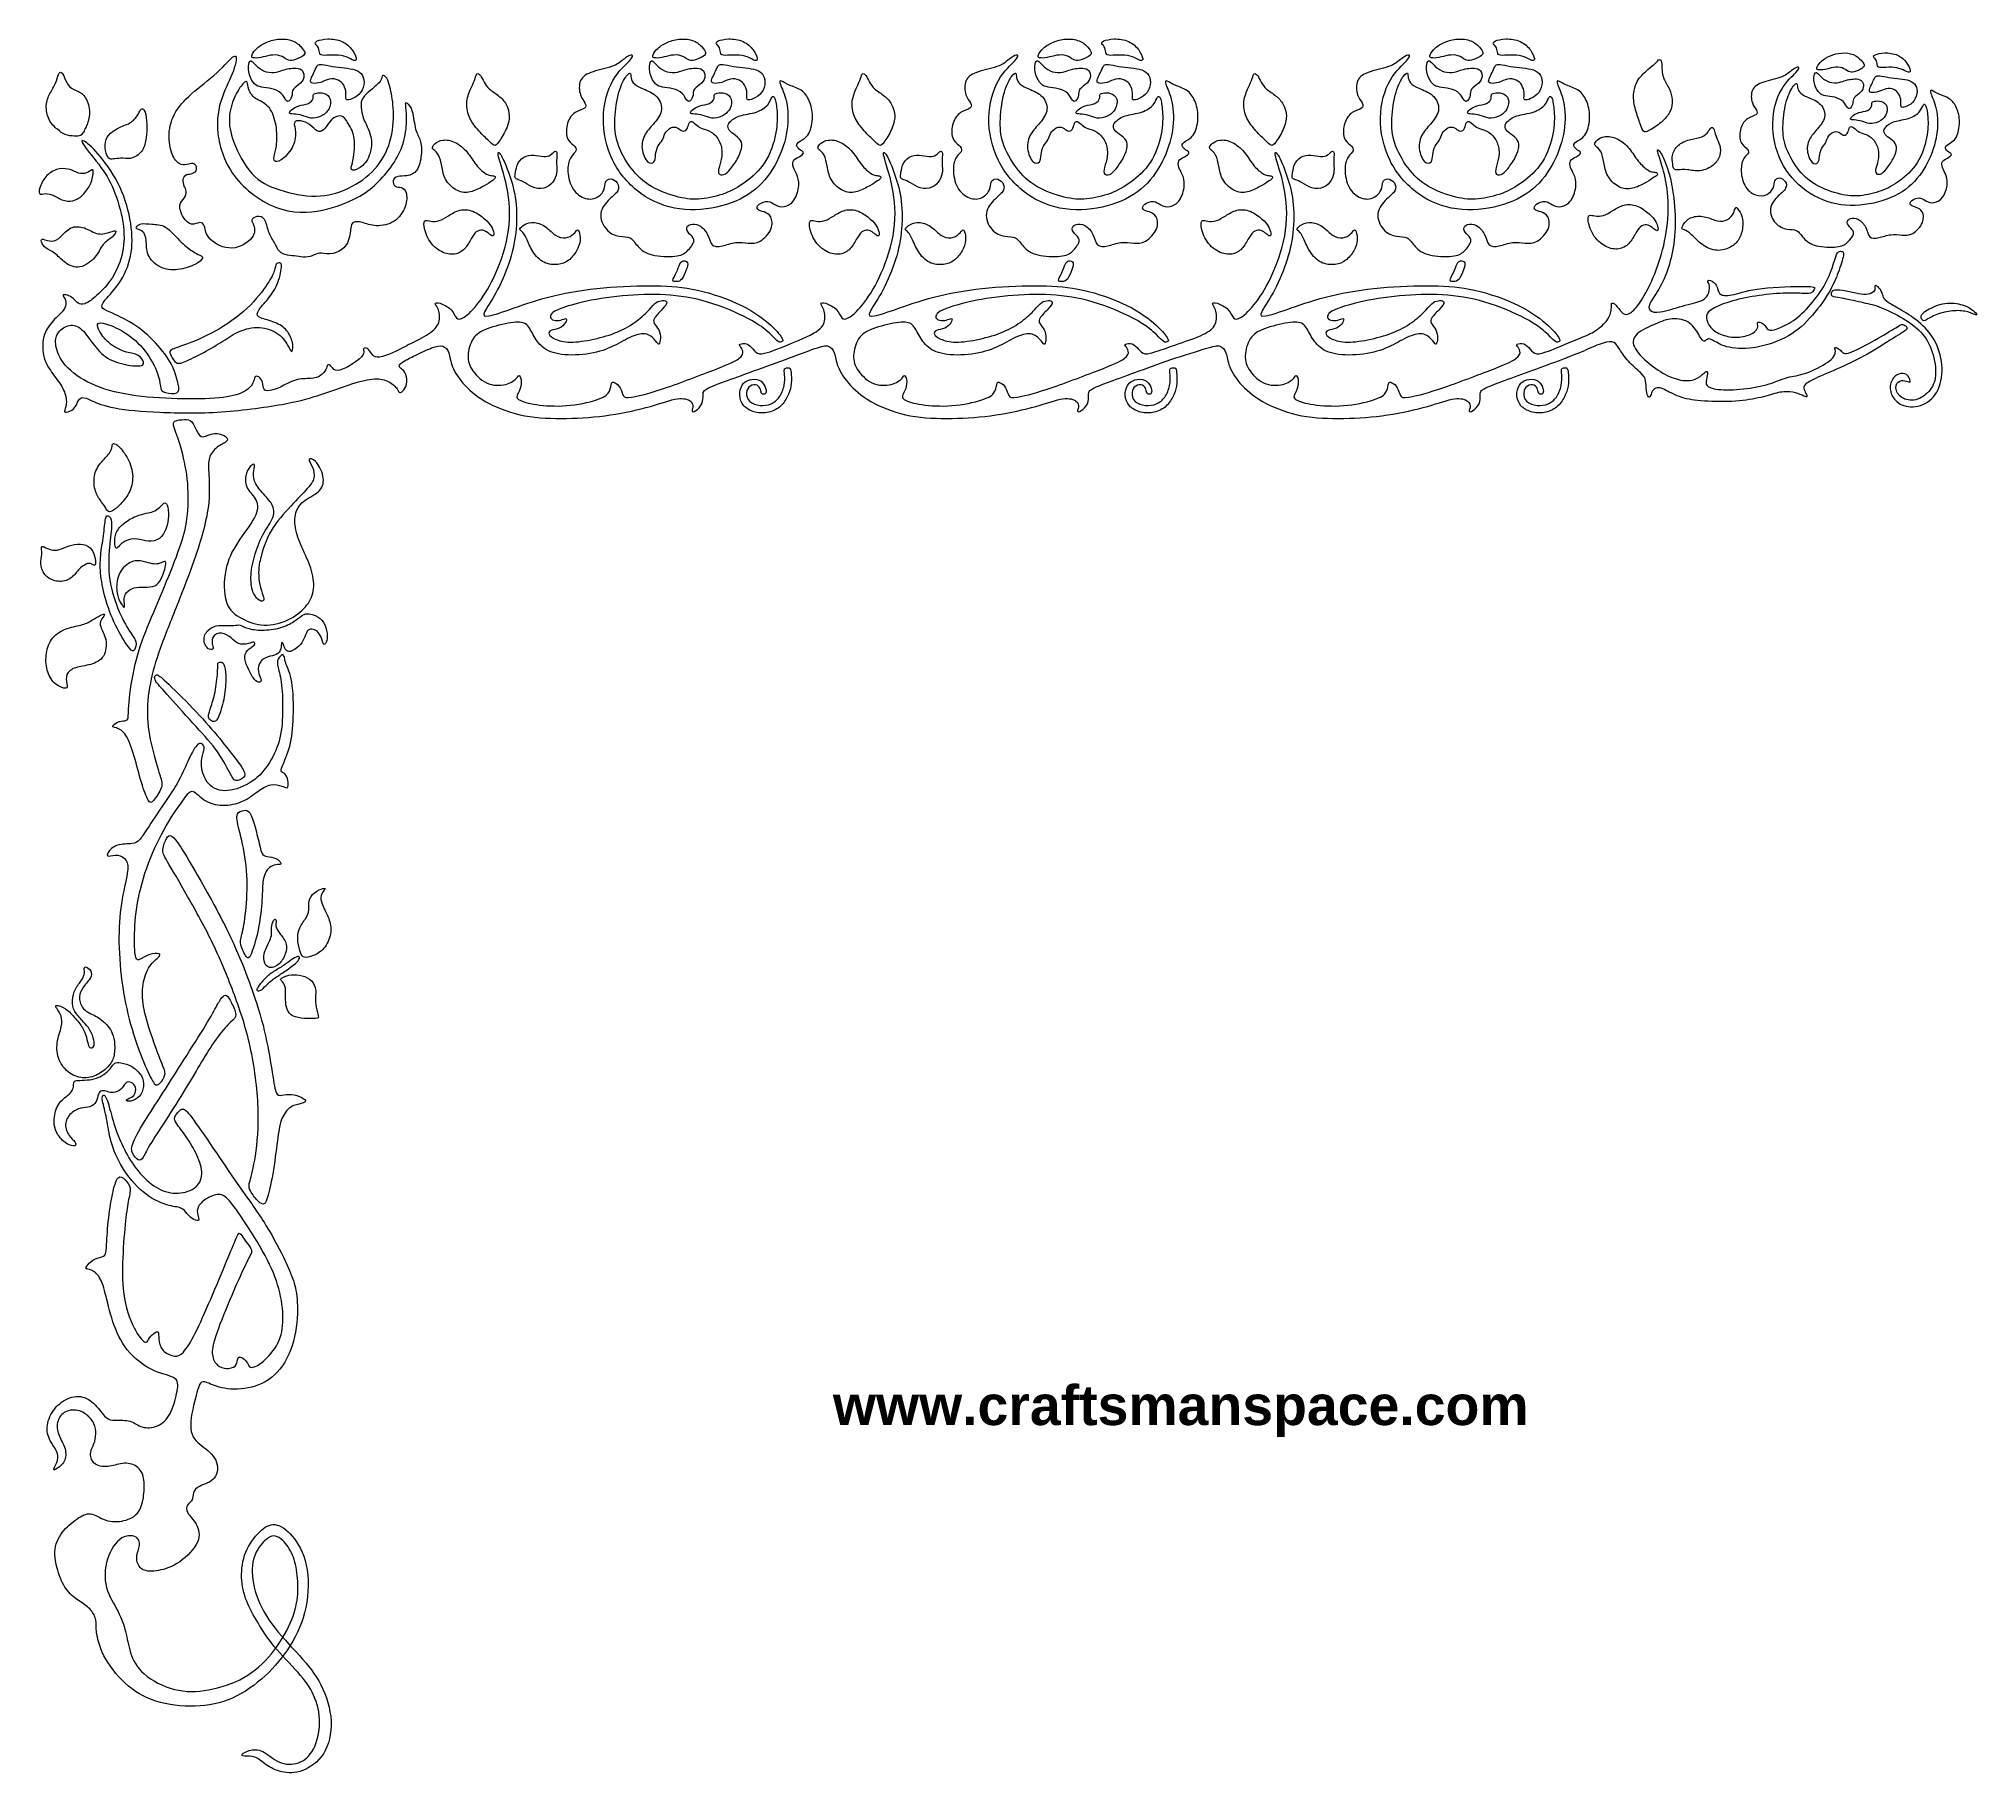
# Model space of a CAD drawing. Header units: millimetres. Extents: x 123 to 319, y -57 to 118.
import ezdxf

# ---------------------------------------------------------------- set-up
doc = ezdxf.new("R2010")
doc.units = ezdxf.units.MM
doc.header["$MEASUREMENT"] = 0
doc.layers.add('Layer 1', color=7, linetype='Continuous')

msp = doc.modelspace()

# ---------------------------------------------------------------- texts
at = {"insert": (203.1134, -18.2386), "char_height": 4, "width": 89.983721, "attachment_point": 1}
msp.add_mtext('{\\fArial|b1|i0|c0|p34;www.craftsmanspace.com\\P}', dxfattribs=at)

# ---------------------------------------------------------------- linework, layer by layer
at = {"layer": 'Layer 1', "lineweight": 20}
for points, knots in [([(149.4891, 116.724), (149.2881, 116.9408), (149.006, 117.1984), (148.6182, 117.3552), (148.6182, 117.3552), (148.2304, 117.512), (147.7366, 117.5686), (147.2801, 117.537), (147.2801, 117.537), (146.8235, 117.5052), (146.4039, 117.3851), (146.0214, 117.2248), (146.0214, 117.2248), (145.6388, 117.0644), (145.2931, 116.8633), (145.034, 116.6325), (145.034, 116.6325), (144.775, 116.4016), (144.6021, 116.1404), (144.5281, 115.9642), (144.5281, 115.9642), (144.454, 115.788), (144.4788, 115.6962), (144.6392, 115.654), (144.6392, 115.654), (144.7996, 115.6116), (145.0958, 115.6188), (145.4042, 115.6786), (145.4042, 115.6786), (145.7127, 115.7386), (146.0338, 115.8515), (146.3687, 115.9042), (146.3687, 115.9042), (146.7036, 115.9572), (147.0528, 115.9501), (147.34, 115.855), (147.34, 115.855), (147.6274, 115.7598), (147.853, 115.5762), (148.0539, 115.4688), (148.0539, 115.4688), (148.2549, 115.3613), (148.4315, 115.3295), (148.7028, 115.4018), (148.7028, 115.4018), (148.9744, 115.4741), (149.3411, 115.6505), (149.5614, 115.7931), (149.5614, 115.7931), (149.7818, 115.9359), (149.8558, 116.0454), (149.833, 116.1881), (149.833, 116.1881), (149.8101, 116.3309), (149.69, 116.5073), (149.4891, 116.724)], [0, 0, 0, 0, 0.06666667, 0.06666667, 0.06666667, 0.06666667, 0.13333333, 0.13333333, 0.13333333, 0.13333333, 0.2, 0.2, 0.2, 0.2, 0.26666667, 0.26666667, 0.26666667, 0.26666667, 0.33333333, 0.33333333, 0.33333333, 0.33333333, 0.4, 0.4, 0.4, 0.4, 0.46666667, 0.46666667, 0.46666667, 0.46666667, 0.53333333, 0.53333333, 0.53333333, 0.53333333, 0.6, 0.6, 0.6, 0.6, 0.66666667, 0.66666667, 0.66666667, 0.66666667, 0.73333333, 0.73333333, 0.73333333, 0.73333333, 0.8, 0.8, 0.8, 0.8, 0.86666667, 0.86666667, 0.86666667, 0.86666667, 1, 1, 1, 1]), ([(154.63, 116.4385), (154.3903, 116.7646), (154.0482, 117.0891), (153.6057, 117.2882), (153.6057, 117.2882), (153.1632, 117.4874), (152.6201, 117.5615), (152.1565, 117.5491), (152.1565, 117.5491), (151.693, 117.5368), (151.3085, 117.438), (151.1006, 117.3446), (151.1006, 117.3446), (150.8926, 117.2512), (150.8607, 117.1631), (150.9225, 117.0556), (150.9225, 117.0556), (150.9842, 116.948), (151.1393, 116.821), (151.2169, 116.6395), (151.2169, 116.6395), (151.2944, 116.4579), (151.2944, 116.2217), (151.3507, 116.0825), (151.3507, 116.0825), (151.4072, 115.9433), (151.5202, 115.9007), (151.8057, 115.899), (151.8057, 115.899), (152.0913, 115.8972), (152.5498, 115.9361), (152.9517, 115.9237), (152.9517, 115.9237), (153.3535, 115.9114), (153.6993, 115.8478), (154.013, 115.7315), (154.013, 115.7315), (154.3268, 115.6153), (154.6089, 115.4459), (154.7921, 115.3912), (154.7921, 115.3912), (154.9756, 115.3365), (155.0602, 115.3967), (155.0338, 115.5905), (155.0338, 115.5905), (155.0074, 115.7843), (154.8697, 116.1124), (154.63, 116.4385)], [0, 0, 0, 0, 0.07692308, 0.07692308, 0.07692308, 0.07692308, 0.15384615, 0.15384615, 0.15384615, 0.15384615, 0.23076923, 0.23076923, 0.23076923, 0.23076923, 0.30769231, 0.30769231, 0.30769231, 0.30769231, 0.38461538, 0.38461538, 0.38461538, 0.38461538, 0.46153846, 0.46153846, 0.46153846, 0.46153846, 0.53846154, 0.53846154, 0.53846154, 0.53846154, 0.61538462, 0.61538462, 0.61538462, 0.61538462, 0.69230769, 0.69230769, 0.69230769, 0.69230769, 0.76923077, 0.76923077, 0.76923077, 0.76923077, 0.84615385, 0.84615385, 0.84615385, 0.84615385, 1, 1, 1, 1]), ([(189.9357, 116.724), (189.7347, 116.9408), (189.4526, 117.1984), (189.0648, 117.3552), (189.0648, 117.3552), (188.677, 117.512), (188.1832, 117.5686), (187.7266, 117.537), (187.7266, 117.537), (187.27, 117.5052), (186.8504, 117.3851), (186.4679, 117.2248), (186.4679, 117.2248), (186.0854, 117.0644), (185.7396, 116.8633), (185.4806, 116.6325), (185.4806, 116.6325), (185.2215, 116.4016), (185.0486, 116.1404), (184.9746, 115.9642), (184.9746, 115.9642), (184.9006, 115.788), (184.9253, 115.6962), (185.0857, 115.654), (185.0857, 115.654), (185.2461, 115.6116), (185.5423, 115.6188), (185.8508, 115.6786), (185.8508, 115.6786), (186.1593, 115.7386), (186.4804, 115.8515), (186.8152, 115.9042), (186.8152, 115.9042), (187.1501, 115.9572), (187.4994, 115.9501), (187.7866, 115.855), (187.7866, 115.855), (188.0739, 115.7598), (188.2996, 115.5762), (188.5004, 115.4688), (188.5004, 115.4688), (188.7015, 115.3613), (188.878, 115.3295), (189.1494, 115.4018), (189.1494, 115.4018), (189.4209, 115.4741), (189.7876, 115.6505), (190.008, 115.7931), (190.008, 115.7931), (190.2283, 115.9359), (190.3024, 116.0454), (190.2795, 116.1881), (190.2795, 116.1881), (190.2566, 116.3309), (190.1365, 116.5073), (189.9357, 116.724)], [0, 0, 0, 0, 0.06666667, 0.06666667, 0.06666667, 0.06666667, 0.13333333, 0.13333333, 0.13333333, 0.13333333, 0.2, 0.2, 0.2, 0.2, 0.26666667, 0.26666667, 0.26666667, 0.26666667, 0.33333333, 0.33333333, 0.33333333, 0.33333333, 0.4, 0.4, 0.4, 0.4, 0.46666667, 0.46666667, 0.46666667, 0.46666667, 0.53333333, 0.53333333, 0.53333333, 0.53333333, 0.6, 0.6, 0.6, 0.6, 0.66666667, 0.66666667, 0.66666667, 0.66666667, 0.73333333, 0.73333333, 0.73333333, 0.73333333, 0.8, 0.8, 0.8, 0.8, 0.86666667, 0.86666667, 0.86666667, 0.86666667, 1, 1, 1, 1]), ([(195.0765, 116.4385), (194.8368, 116.7646), (194.4947, 117.0891), (194.0523, 117.2882), (194.0523, 117.2882), (193.6098, 117.4874), (193.0667, 117.5615), (192.6031, 117.5491), (192.6031, 117.5491), (192.1395, 117.5368), (191.7551, 117.438), (191.5472, 117.3446), (191.5472, 117.3446), (191.3391, 117.2512), (191.3073, 117.1631), (191.369, 117.0556), (191.369, 117.0556), (191.4307, 116.948), (191.5859, 116.821), (191.6634, 116.6395), (191.6634, 116.6395), (191.741, 116.4579), (191.741, 116.2217), (191.7973, 116.0825), (191.7973, 116.0825), (191.8537, 115.9433), (191.9668, 115.9007), (192.2522, 115.899), (192.2522, 115.899), (192.5378, 115.8972), (192.9963, 115.9361), (193.3982, 115.9237), (193.3982, 115.9237), (193.8001, 115.9114), (194.1458, 115.8478), (194.4596, 115.7315), (194.4596, 115.7315), (194.7733, 115.6153), (195.0554, 115.4459), (195.2387, 115.3912), (195.2387, 115.3912), (195.4221, 115.3365), (195.5067, 115.3967), (195.4803, 115.5905), (195.4803, 115.5905), (195.4539, 115.7843), (195.3162, 116.1124), (195.0765, 116.4385)], [0, 0, 0, 0, 0.07692308, 0.07692308, 0.07692308, 0.07692308, 0.15384615, 0.15384615, 0.15384615, 0.15384615, 0.23076923, 0.23076923, 0.23076923, 0.23076923, 0.30769231, 0.30769231, 0.30769231, 0.30769231, 0.38461538, 0.38461538, 0.38461538, 0.38461538, 0.46153846, 0.46153846, 0.46153846, 0.46153846, 0.53846154, 0.53846154, 0.53846154, 0.53846154, 0.61538462, 0.61538462, 0.61538462, 0.61538462, 0.69230769, 0.69230769, 0.69230769, 0.69230769, 0.76923077, 0.76923077, 0.76923077, 0.76923077, 0.84615385, 0.84615385, 0.84615385, 0.84615385, 1, 1, 1, 1]), ([(228.8208, 116.724), (228.6198, 116.9408), (228.3377, 117.1984), (227.9499, 117.3552), (227.9499, 117.3552), (227.5621, 117.512), (227.0683, 117.5686), (226.6117, 117.537), (226.6117, 117.537), (226.1552, 117.5052), (225.7355, 117.3851), (225.353, 117.2248), (225.353, 117.2248), (224.9705, 117.0644), (224.6248, 116.8633), (224.3657, 116.6325), (224.3657, 116.6325), (224.1066, 116.4016), (223.9338, 116.1404), (223.8597, 115.9642), (223.8597, 115.9642), (223.7857, 115.788), (223.8105, 115.6962), (223.9709, 115.654), (223.9709, 115.654), (224.1313, 115.6116), (224.4274, 115.6188), (224.7359, 115.6786), (224.7359, 115.6786), (225.0444, 115.7386), (225.3655, 115.8515), (225.7004, 115.9042), (225.7004, 115.9042), (226.0352, 115.9572), (226.3845, 115.9501), (226.6717, 115.855), (226.6717, 115.855), (226.9591, 115.7598), (227.1847, 115.5762), (227.3856, 115.4688), (227.3856, 115.4688), (227.5866, 115.3613), (227.7631, 115.3295), (228.0345, 115.4018), (228.0345, 115.4018), (228.306, 115.4741), (228.6727, 115.6505), (228.8931, 115.7931), (228.8931, 115.7931), (229.1135, 115.9359), (229.1875, 116.0454), (229.1646, 116.1881), (229.1646, 116.1881), (229.1418, 116.3309), (229.0217, 116.5073), (228.8208, 116.724)], [0, 0, 0, 0, 0.06666667, 0.06666667, 0.06666667, 0.06666667, 0.13333333, 0.13333333, 0.13333333, 0.13333333, 0.2, 0.2, 0.2, 0.2, 0.26666667, 0.26666667, 0.26666667, 0.26666667, 0.33333333, 0.33333333, 0.33333333, 0.33333333, 0.4, 0.4, 0.4, 0.4, 0.46666667, 0.46666667, 0.46666667, 0.46666667, 0.53333333, 0.53333333, 0.53333333, 0.53333333, 0.6, 0.6, 0.6, 0.6, 0.66666667, 0.66666667, 0.66666667, 0.66666667, 0.73333333, 0.73333333, 0.73333333, 0.73333333, 0.8, 0.8, 0.8, 0.8, 0.86666667, 0.86666667, 0.86666667, 0.86666667, 1, 1, 1, 1]), ([(233.9616, 116.4385), (233.7219, 116.7646), (233.3799, 117.0891), (232.9374, 117.2882), (232.9374, 117.2882), (232.4949, 117.4874), (231.9518, 117.5615), (231.4882, 117.5491), (231.4882, 117.5491), (231.0246, 117.5368), (230.6402, 117.438), (230.4323, 117.3446), (230.4323, 117.3446), (230.2242, 117.2512), (230.1924, 117.1631), (230.2541, 117.0556), (230.2541, 117.0556), (230.3159, 116.948), (230.471, 116.821), (230.5485, 116.6395), (230.5485, 116.6395), (230.6261, 116.4579), (230.6261, 116.2217), (230.6824, 116.0825), (230.6824, 116.0825), (230.7388, 115.9433), (230.8519, 115.9007), (231.1374, 115.899), (231.1374, 115.899), (231.423, 115.8972), (231.8815, 115.9361), (232.2833, 115.9237), (232.2833, 115.9237), (232.6852, 115.9114), (233.0309, 115.8478), (233.3447, 115.7315), (233.3447, 115.7315), (233.6584, 115.6153), (233.9405, 115.4459), (234.1238, 115.3912), (234.1238, 115.3912), (234.3072, 115.3365), (234.3918, 115.3967), (234.3654, 115.5905), (234.3654, 115.5905), (234.339, 115.7843), (234.2014, 116.1124), (233.9616, 116.4385)], [0, 0, 0, 0, 0.07692308, 0.07692308, 0.07692308, 0.07692308, 0.15384615, 0.15384615, 0.15384615, 0.15384615, 0.23076923, 0.23076923, 0.23076923, 0.23076923, 0.30769231, 0.30769231, 0.30769231, 0.30769231, 0.38461538, 0.38461538, 0.38461538, 0.38461538, 0.46153846, 0.46153846, 0.46153846, 0.46153846, 0.53846154, 0.53846154, 0.53846154, 0.53846154, 0.61538462, 0.61538462, 0.61538462, 0.61538462, 0.69230769, 0.69230769, 0.69230769, 0.69230769, 0.76923077, 0.76923077, 0.76923077, 0.76923077, 0.84615385, 0.84615385, 0.84615385, 0.84615385, 1, 1, 1, 1]), ([(268.3264, 116.724), (268.1254, 116.9408), (267.8433, 117.1984), (267.4555, 117.3552), (267.4555, 117.3552), (267.0677, 117.512), (266.5739, 117.5686), (266.1173, 117.537), (266.1173, 117.537), (265.6608, 117.5052), (265.2411, 117.3851), (264.8586, 117.2248), (264.8586, 117.2248), (264.4761, 117.0644), (264.1304, 116.8633), (263.8713, 116.6325), (263.8713, 116.6325), (263.6122, 116.4016), (263.4394, 116.1404), (263.3653, 115.9642), (263.3653, 115.9642), (263.2913, 115.788), (263.3161, 115.6962), (263.4765, 115.654), (263.4765, 115.654), (263.6369, 115.6116), (263.933, 115.6188), (264.2415, 115.6786), (264.2415, 115.6786), (264.55, 115.7386), (264.8711, 115.8515), (265.206, 115.9042), (265.206, 115.9042), (265.5408, 115.9572), (265.8901, 115.9501), (266.1773, 115.855), (266.1773, 115.855), (266.4647, 115.7598), (266.6903, 115.5762), (266.8912, 115.4688), (266.8912, 115.4688), (267.0922, 115.3613), (267.2687, 115.3295), (267.5401, 115.4018), (267.5401, 115.4018), (267.8116, 115.4741), (268.1783, 115.6505), (268.3987, 115.7931), (268.3987, 115.7931), (268.6191, 115.9359), (268.6931, 116.0454), (268.6702, 116.1881), (268.6702, 116.1881), (268.6474, 116.3309), (268.5273, 116.5073), (268.3264, 116.724)], [0, 0, 0, 0, 0.06666667, 0.06666667, 0.06666667, 0.06666667, 0.13333333, 0.13333333, 0.13333333, 0.13333333, 0.2, 0.2, 0.2, 0.2, 0.26666667, 0.26666667, 0.26666667, 0.26666667, 0.33333333, 0.33333333, 0.33333333, 0.33333333, 0.4, 0.4, 0.4, 0.4, 0.46666667, 0.46666667, 0.46666667, 0.46666667, 0.53333333, 0.53333333, 0.53333333, 0.53333333, 0.6, 0.6, 0.6, 0.6, 0.66666667, 0.66666667, 0.66666667, 0.66666667, 0.73333333, 0.73333333, 0.73333333, 0.73333333, 0.8, 0.8, 0.8, 0.8, 0.86666667, 0.86666667, 0.86666667, 0.86666667, 1, 1, 1, 1]), ([(273.4672, 116.4385), (273.2275, 116.7646), (272.8855, 117.0891), (272.443, 117.2882), (272.443, 117.2882), (272.0005, 117.4874), (271.4574, 117.5615), (270.9938, 117.5491), (270.9938, 117.5491), (270.5302, 117.5368), (270.1458, 117.438), (269.9379, 117.3446), (269.9379, 117.3446), (269.7298, 117.2512), (269.698, 117.1631), (269.7597, 117.0556), (269.7597, 117.0556), (269.8215, 116.948), (269.9766, 116.821), (270.0541, 116.6395), (270.0541, 116.6395), (270.1317, 116.4579), (270.1317, 116.2217), (270.188, 116.0825), (270.188, 116.0825), (270.2444, 115.9433), (270.3575, 115.9007), (270.643, 115.899), (270.643, 115.899), (270.9286, 115.8972), (271.387, 115.9361), (271.7889, 115.9237), (271.7889, 115.9237), (272.1908, 115.9114), (272.5365, 115.8478), (272.8503, 115.7315), (272.8503, 115.7315), (273.164, 115.6153), (273.4461, 115.4459), (273.6294, 115.3912), (273.6294, 115.3912), (273.8128, 115.3365), (273.8974, 115.3967), (273.871, 115.5905), (273.871, 115.5905), (273.8446, 115.7843), (273.707, 116.1124), (273.4672, 116.4385)], [0, 0, 0, 0, 0.07692308, 0.07692308, 0.07692308, 0.07692308, 0.15384615, 0.15384615, 0.15384615, 0.15384615, 0.23076923, 0.23076923, 0.23076923, 0.23076923, 0.30769231, 0.30769231, 0.30769231, 0.30769231, 0.38461538, 0.38461538, 0.38461538, 0.38461538, 0.46153846, 0.46153846, 0.46153846, 0.46153846, 0.53846154, 0.53846154, 0.53846154, 0.53846154, 0.61538462, 0.61538462, 0.61538462, 0.61538462, 0.69230769, 0.69230769, 0.69230769, 0.69230769, 0.76923077, 0.76923077, 0.76923077, 0.76923077, 0.84615385, 0.84615385, 0.84615385, 0.84615385, 1, 1, 1, 1]), ([(155.3843, 101.7017), (154.5769, 101.2399), (153.4979, 100.7602), (152.1546, 100.4183), (152.1546, 100.4183), (150.8112, 100.0763), (149.2032, 99.8717), (147.5214, 100.3724), (147.5214, 100.3724), (145.8395, 100.8731), (144.0835, 102.0791), (142.9342, 103.5106), (142.9342, 103.5106), (141.7847, 104.9421), (141.2416, 106.5993), (141.0795, 108.0132), (141.0795, 108.0132), (140.9173, 109.4271), (141.1359, 110.5977), (141.492, 111.6278), (141.492, 111.6278), (141.8483, 112.6579), (142.3423, 113.5475), (142.635, 114.3414), (142.635, 114.3414), (142.9278, 115.1352), (143.0196, 115.8336), (142.7904, 115.83), (142.7904, 115.83), (142.5612, 115.8265), (142.011, 115.1211), (141.2528, 114.405), (141.2528, 114.405), (140.4946, 113.6888), (139.5283, 112.9611), (138.7242, 112.2732), (138.7242, 112.2732), (137.9201, 111.5851), (137.2784, 110.9363), (136.8447, 110.2205), (136.8447, 110.2205), (136.411, 109.5047), (136.1854, 108.7219), (136.1502, 107.9604), (136.1502, 107.9604), (136.1148, 107.1987), (136.2701, 106.4581), (136.471, 105.9434), (136.471, 105.9434), (136.672, 105.4286), (136.9189, 105.1395), (137.1762, 104.9914), (137.1762, 104.9914), (137.4335, 104.8433), (137.7017, 104.8363), (137.9342, 104.8785), (137.9342, 104.8785), (138.1669, 104.9209), (138.3646, 105.0126), (138.5337, 104.988), (138.5337, 104.988), (138.7029, 104.9632), (138.844, 104.8222), (138.904, 104.653), (138.904, 104.653), (138.9639, 104.4838), (138.9427, 104.2861), (138.8053, 104.1558), (138.8053, 104.1558), (138.6678, 104.0253), (138.4138, 103.9618), (138.2341, 103.9302), (138.2341, 103.9302), (138.0543, 103.8984), (137.9483, 103.8984), (137.8356, 103.8208), (137.8356, 103.8208), (137.7228, 103.7432), (137.6027, 103.5881), (137.5746, 103.3802), (137.5746, 103.3802), (137.5464, 103.1722), (137.6099, 102.911), (137.691, 102.7207), (137.691, 102.7207), (137.7721, 102.5304), (137.8709, 102.4103), (137.8814, 102.206), (137.8814, 102.206), (137.892, 102.0014), (137.8144, 101.7123), (137.6593, 101.4831), (137.6593, 101.4831), (137.5042, 101.254), (137.2714, 101.0846), (137.2397, 100.7533), (137.2397, 100.7533), (137.2079, 100.4218), (137.3772, 99.9281), (137.6064, 99.5544), (137.6064, 99.5544), (137.8356, 99.1807), (138.1247, 98.9267), (138.4173, 98.881), (138.4173, 98.881), (138.71, 98.8351), (139.0061, 98.9972), (139.2353, 99.0254), (139.2353, 99.0254), (139.4645, 99.0537), (139.6268, 98.9478), (139.7219, 98.6446), (139.7219, 98.6446), (139.8171, 98.3414), (139.8454, 97.8407), (140.3037, 97.3613), (140.3037, 97.3613), (140.762, 96.8817), (141.6507, 96.4232), (142.4968, 96.4619), (142.4968, 96.4619), (143.3431, 96.5008), (144.1471, 97.037), (144.5103, 97.5199), (144.5103, 97.5199), (144.8735, 98.0029), (144.7958, 98.4332), (144.6971, 98.7151), (144.6971, 98.7151), (144.5984, 98.9972), (144.4785, 99.1312), (144.5172, 99.2828), (144.5172, 99.2828), (144.556, 99.4344), (144.7537, 99.6038), (145.0145, 99.6495), (145.0145, 99.6495), (145.2753, 99.6954), (145.5998, 99.6179), (145.7901, 99.3323), (145.7901, 99.3323), (145.9806, 99.0466), (146.037, 98.553), (146.1851, 98.137), (146.1851, 98.137), (146.3332, 97.7209), (146.5731, 97.3822), (146.7563, 97.0439), (146.7563, 97.0439), (146.9396, 96.7055), (147.0667, 96.3668), (147.2817, 96.1413), (147.2817, 96.1413), (147.4967, 95.9156), (147.7999, 95.8026), (148.1031, 95.7463), (148.1031, 95.7463), (148.4063, 95.6898), (148.7097, 95.6898), (149.0094, 95.6476), (149.0094, 95.6476), (149.3091, 95.6052), (149.6052, 95.5206), (149.9155, 95.5347), (149.9155, 95.5347), (150.2257, 95.5488), (150.5503, 95.6619), (150.8041, 95.764), (150.8041, 95.764), (151.0579, 95.8662), (151.2413, 95.9579), (151.5338, 95.9473), (151.5338, 95.9473), (151.8265, 95.9368), (152.2287, 95.8239), (152.7081, 95.926), (152.7081, 95.926), (153.1875, 96.0284), (153.7448, 96.3458), (154.0479, 96.8217), (154.0479, 96.8217), (154.3511, 97.2976), (154.4007, 97.9325), (154.4605, 98.3485), (154.4605, 98.3485), (154.5204, 98.7644), (154.591, 98.9621), (154.7707, 99.0572), (154.7707, 99.0572), (154.9506, 99.1524), (155.2397, 99.1453), (155.6275, 99.0431), (155.6275, 99.0431), (156.0155, 98.9409), (156.5021, 98.7433), (157.0804, 98.7151), (157.0804, 98.7151), (157.6586, 98.687), (158.3285, 98.828), (158.8574, 99.1805), (158.8574, 99.1805), (159.3862, 99.5331), (159.7743, 100.0975), (159.9681, 100.6439), (159.9681, 100.6439), (160.1621, 101.1903), (160.1621, 101.7193), (160.0635, 102.0472), (160.0635, 102.0472), (159.9646, 102.3751), (159.7671, 102.5021), (159.5591, 102.5586), (159.5591, 102.5586), (159.351, 102.615), (159.1324, 102.6008), (158.9738, 102.71), (158.9738, 102.71), (158.8151, 102.8194), (158.7163, 103.0522), (158.755, 103.2531), (158.755, 103.2531), (158.7939, 103.4541), (158.9703, 103.6235), (159.2205, 103.6869), (159.2205, 103.6869), (159.4708, 103.7504), (159.7954, 103.7079), (160.1514, 103.7608), (160.1514, 103.7608), (160.5075, 103.8138), (160.8955, 103.9618), (161.1528, 104.332), (161.1528, 104.332), (161.4101, 104.7023), (161.5372, 105.2947), (161.5865, 105.8517), (161.5865, 105.8517), (161.6359, 106.4089), (161.6076, 106.9307), (161.4878, 107.315), (161.4878, 107.315), (161.3679, 107.6992), (161.1563, 107.9463), (161.0225, 108.4504), (161.0225, 108.4504), (160.8885, 108.9546), (160.8319, 109.7163), (160.6839, 110.2238), (160.6839, 110.2238), (160.5358, 110.7316), (160.296, 110.9857), (160.1621, 111.0879), (160.1621, 111.0879), (160.0281, 111.1902), (159.9998, 111.1406), (160.0209, 110.8763), (160.0209, 110.8763), (160.0422, 110.612), (160.1127, 110.1322), (160.1127, 109.4977), (160.1127, 109.4977), (160.1127, 108.863), (160.0422, 108.0731), (159.8378, 107.3046), (159.8378, 107.3046), (159.6333, 106.5359), (159.2946, 105.7882), (158.8433, 105.0832), (158.8433, 105.0832), (158.392, 104.3779), (157.8278, 103.7149), (157.2779, 103.1615), (157.2779, 103.1615), (156.7278, 102.6078), (156.1917, 102.1636), (155.3843, 101.7017)], [0, 0, 0, 0, 0.01428571, 0.01428571, 0.01428571, 0.01428571, 0.02857143, 0.02857143, 0.02857143, 0.02857143, 0.04285714, 0.04285714, 0.04285714, 0.04285714, 0.05714286, 0.05714286, 0.05714286, 0.05714286, 0.07142857, 0.07142857, 0.07142857, 0.07142857, 0.08571429, 0.08571429, 0.08571429, 0.08571429, 0.1, 0.1, 0.1, 0.1, 0.11428571, 0.11428571, 0.11428571, 0.11428571, 0.12857143, 0.12857143, 0.12857143, 0.12857143, 0.14285714, 0.14285714, 0.14285714, 0.14285714, 0.15714286, 0.15714286, 0.15714286, 0.15714286, 0.17142857, 0.17142857, 0.17142857, 0.17142857, 0.18571429, 0.18571429, 0.18571429, 0.18571429, 0.2, 0.2, 0.2, 0.2, 0.21428571, 0.21428571, 0.21428571, 0.21428571, 0.22857143, 0.22857143, 0.22857143, 0.22857143, 0.24285714, 0.24285714, 0.24285714, 0.24285714, 0.25714286, 0.25714286, 0.25714286, 0.25714286, 0.27142857, 0.27142857, 0.27142857, 0.27142857, 0.28571429, 0.28571429, 0.28571429, 0.28571429, 0.3, 0.3, 0.3, 0.3, 0.31428571, 0.31428571, 0.31428571, 0.31428571, 0.32857143, 0.32857143, 0.32857143, 0.32857143, 0.34285714, 0.34285714, 0.34285714, 0.34285714, 0.35714286, 0.35714286, 0.35714286, 0.35714286, 0.37142857, 0.37142857, 0.37142857, 0.37142857, 0.38571429, 0.38571429, 0.38571429, 0.38571429, 0.4, 0.4, 0.4, 0.4, 0.41428571, 0.41428571, 0.41428571, 0.41428571, 0.42857143, 0.42857143, 0.42857143, 0.42857143, 0.44285714, 0.44285714, 0.44285714, 0.44285714, 0.45714286, 0.45714286, 0.45714286, 0.45714286, 0.47142857, 0.47142857, 0.47142857, 0.47142857, 0.48571429, 0.48571429, 0.48571429, 0.48571429, 0.5, 0.5, 0.5, 0.5, 0.51428571, 0.51428571, 0.51428571, 0.51428571, 0.52857143, 0.52857143, 0.52857143, 0.52857143, 0.54285714, 0.54285714, 0.54285714, 0.54285714, 0.55714286, 0.55714286, 0.55714286, 0.55714286, 0.57142857, 0.57142857, 0.57142857, 0.57142857, 0.58571429, 0.58571429, 0.58571429, 0.58571429, 0.6, 0.6, 0.6, 0.6, 0.61428571, 0.61428571, 0.61428571, 0.61428571, 0.62857143, 0.62857143, 0.62857143, 0.62857143, 0.64285714, 0.64285714, 0.64285714, 0.64285714, 0.65714286, 0.65714286, 0.65714286, 0.65714286, 0.67142857, 0.67142857, 0.67142857, 0.67142857, 0.68571429, 0.68571429, 0.68571429, 0.68571429, 0.7, 0.7, 0.7, 0.7, 0.71428571, 0.71428571, 0.71428571, 0.71428571, 0.72857143, 0.72857143, 0.72857143, 0.72857143, 0.74285714, 0.74285714, 0.74285714, 0.74285714, 0.75714286, 0.75714286, 0.75714286, 0.75714286, 0.77142857, 0.77142857, 0.77142857, 0.77142857, 0.78571429, 0.78571429, 0.78571429, 0.78571429, 0.8, 0.8, 0.8, 0.8, 0.81428571, 0.81428571, 0.81428571, 0.81428571, 0.82857143, 0.82857143, 0.82857143, 0.82857143, 0.84285714, 0.84285714, 0.84285714, 0.84285714, 0.85714286, 0.85714286, 0.85714286, 0.85714286, 0.87142857, 0.87142857, 0.87142857, 0.87142857, 0.88571429, 0.88571429, 0.88571429, 0.88571429, 0.9, 0.9, 0.9, 0.9, 0.91428571, 0.91428571, 0.91428571, 0.91428571, 0.92857143, 0.92857143, 0.92857143, 0.92857143, 0.94285714, 0.94285714, 0.94285714, 0.94285714, 0.95714286, 0.95714286, 0.95714286, 0.95714286, 0.97142857, 0.97142857, 0.97142857, 0.97142857, 1, 1, 1, 1]), ([(147.5869, 114.3953), (147.3771, 114.3212), (147.0773, 114.2011), (146.7336, 114.1712), (146.7336, 114.1712), (146.3898, 114.1413), (146.0018, 114.2013), (145.6846, 114.3423), (145.6846, 114.3423), (145.3673, 114.4834), (145.1204, 114.7055), (144.9195, 114.9081), (144.9195, 114.9081), (144.7185, 115.1109), (144.5634, 115.2945), (144.4419, 115.3314), (144.4419, 115.3314), (144.3202, 115.3685), (144.2319, 115.259), (144.1897, 114.9964), (144.1897, 114.9964), (144.1473, 114.7338), (144.1508, 114.3175), (144.2565, 113.9422), (144.2565, 113.9422), (144.3624, 113.5667), (144.5704, 113.2316), (144.7783, 113.0272), (144.7783, 113.0272), (144.9864, 112.8226), (145.1946, 112.7486), (145.4853, 112.7011), (145.4853, 112.7011), (145.7762, 112.6535), (146.1501, 112.6322), (146.5133, 112.537), (146.5133, 112.537), (146.8764, 112.4419), (147.229, 112.2725), (147.4652, 112.0469), (147.4652, 112.0469), (147.7014, 111.8213), (147.8215, 111.5392), (147.9378, 111.3876), (147.9378, 111.3876), (148.0541, 111.236), (148.167, 111.2147), (148.2832, 111.3204), (148.2832, 111.3204), (148.3995, 111.4263), (148.5196, 111.6591), (148.5565, 111.874), (148.5565, 111.874), (148.5936, 112.0891), (148.5476, 112.2868), (148.6992, 112.4841), (148.6992, 112.4841), (148.8509, 112.6814), (149.2, 112.8791), (149.4257, 113.1063), (149.4257, 113.1063), (149.6513, 113.3337), (149.7536, 113.5914), (149.7589, 113.8346), (149.7589, 113.8346), (149.7642, 114.0778), (149.6724, 114.3072), (149.4944, 114.441), (149.4944, 114.441), (149.3164, 114.575), (149.0518, 114.6139), (148.7945, 114.6121), (148.7945, 114.6121), (148.5372, 114.6104), (148.2867, 114.5678), (148.1017, 114.5326), (148.1017, 114.5326), (147.9167, 114.4975), (147.7966, 114.4691), (147.5869, 114.3953)], [0, 0, 0, 0, 0.04761905, 0.04761905, 0.04761905, 0.04761905, 0.0952381, 0.0952381, 0.0952381, 0.0952381, 0.14285714, 0.14285714, 0.14285714, 0.14285714, 0.19047619, 0.19047619, 0.19047619, 0.19047619, 0.23809524, 0.23809524, 0.23809524, 0.23809524, 0.28571429, 0.28571429, 0.28571429, 0.28571429, 0.33333333, 0.33333333, 0.33333333, 0.33333333, 0.38095238, 0.38095238, 0.38095238, 0.38095238, 0.42857143, 0.42857143, 0.42857143, 0.42857143, 0.47619048, 0.47619048, 0.47619048, 0.47619048, 0.52380952, 0.52380952, 0.52380952, 0.52380952, 0.57142857, 0.57142857, 0.57142857, 0.57142857, 0.61904762, 0.61904762, 0.61904762, 0.61904762, 0.66666667, 0.66666667, 0.66666667, 0.66666667, 0.71428571, 0.71428571, 0.71428571, 0.71428571, 0.76190476, 0.76190476, 0.76190476, 0.76190476, 0.80952381, 0.80952381, 0.80952381, 0.80952381, 0.85714286, 0.85714286, 0.85714286, 0.85714286, 0.9047619, 0.9047619, 0.9047619, 0.9047619, 1, 1, 1, 1]), ([(199.4605, 103.8948), (199.5838, 103.6127), (199.7039, 103.2461), (199.6722, 102.7666), (199.6722, 102.7666), (199.6404, 102.287), (199.457, 101.6945), (199.1821, 101.2997), (199.1821, 101.2997), (198.907, 100.9049), (198.5402, 100.7072), (198.2088, 100.6509), (198.2088, 100.6509), (197.8773, 100.5945), (197.5811, 100.6792), (197.3238, 100.8166), (197.3238, 100.8166), (197.0664, 100.9541), (196.8478, 101.1446), (196.5551, 101.1692), (196.5551, 101.1692), (196.2625, 101.194), (195.8958, 101.0528), (195.6842, 100.8836), (195.6842, 100.8836), (195.4726, 100.7144), (195.4162, 100.5169), (195.5254, 100.3866), (195.5254, 100.3866), (195.6348, 100.2561), (195.9098, 100.1924), (196.1707, 100.101), (196.1707, 100.101), (196.4317, 100.0093), (196.6786, 99.8892), (196.8372, 99.6003), (196.8372, 99.6003), (196.9958, 99.3111), (197.0664, 98.8527), (196.8655, 98.3768), (196.8655, 98.3768), (196.6645, 97.9007), (196.1918, 97.407), (195.7688, 97.1638), (195.7688, 97.1638), (195.3457, 96.9204), (194.9719, 96.9276), (194.5701, 96.9663), (194.5701, 96.9663), (194.168, 97.0052), (193.7379, 97.0757), (193.2866, 97.0194), (193.2866, 97.0194), (192.8353, 96.9629), (192.3627, 96.7794), (191.9398, 96.6842), (191.9398, 96.6842), (191.5166, 96.5891), (191.1427, 96.582), (190.9278, 96.7936), (190.9278, 96.7936), (190.7127, 97.0052), (190.6561, 97.4353), (190.4658, 97.8231), (190.4658, 97.8231), (190.2755, 98.2109), (189.9509, 98.5567), (189.6301, 98.7329), (189.6301, 98.7329), (189.3093, 98.9091), (188.9919, 98.9162), (188.7521, 98.8386), (188.7521, 98.8386), (188.5124, 98.761), (188.3501, 98.5987), (188.3677, 98.3979), (188.3677, 98.3979), (188.3855, 98.1969), (188.583, 97.9571), (188.7697, 97.7598), (188.7697, 97.7598), (188.9567, 97.5623), (189.1331, 97.407), (189.0731, 97.1286), (189.0731, 97.1286), (189.0131, 96.85), (188.717, 96.4478), (188.4138, 96.1624), (188.4138, 96.1624), (188.1106, 95.8768), (187.8002, 95.7074), (187.1691, 95.6369), (187.1691, 95.6369), (186.5379, 95.5664), (185.5858, 95.5949), (184.8983, 95.7676), (184.8983, 95.7676), (184.2108, 95.9403), (183.7875, 96.2577), (183.4703, 96.6066), (183.4703, 96.6066), (183.153, 96.9557), (182.9414, 97.3367), (182.6523, 97.4918), (182.6523, 97.4918), (182.3632, 97.6469), (181.9965, 97.5764), (181.5663, 97.6467), (181.5663, 97.6467), (181.1361, 97.7173), (180.6425, 97.929), (180.2652, 98.352), (180.2652, 98.352), (179.888, 98.7751), (179.627, 99.4098), (179.7081, 99.9738), (179.7081, 99.9738), (179.7891, 100.538), (180.2124, 101.0318), (180.5825, 101.3913), (180.5825, 101.3913), (180.9527, 101.751), (181.2701, 101.9766), (181.4112, 102.241), (181.4112, 102.241), (181.5522, 102.5055), (181.5169, 102.8088), (181.3582, 103.038), (181.3582, 103.038), (181.1996, 103.2672), (180.9175, 103.4223), (180.6848, 103.4293), (180.6848, 103.4293), (180.4522, 103.4365), (180.2686, 103.2953), (180.191, 103.0945), (180.191, 103.0945), (180.1135, 102.8936), (180.1419, 102.6325), (180.0221, 102.3435), (180.0221, 102.3435), (179.9022, 102.0544), (179.634, 101.7369), (179.271, 101.5607), (179.271, 101.5607), (178.9079, 101.3845), (178.4494, 101.349), (177.9946, 101.5182), (177.9946, 101.5182), (177.5398, 101.6875), (177.0883, 102.0614), (176.7994, 102.5938), (176.7994, 102.5938), (176.5102, 103.1261), (176.3831, 103.8173), (176.3831, 104.3743), (176.3831, 104.3743), (176.3831, 104.9314), (176.5102, 105.3546), (176.697, 105.6402), (176.697, 105.6402), (176.8838, 105.9258), (177.1307, 106.0739), (177.1977, 106.2536), (177.1977, 106.2536), (177.2647, 106.4335), (177.1516, 106.6451), (176.9473, 106.8389), (176.9473, 106.8389), (176.7427, 107.0329), (176.4466, 107.2093), (176.3126, 107.5935), (176.3126, 107.5935), (176.1786, 107.9778), (176.2069, 108.5703), (176.3548, 109.0497), (176.3548, 109.0497), (176.5029, 109.5293), (176.771, 109.896), (177.1094, 110.1217), (177.1094, 110.1217), (177.4478, 110.3473), (177.857, 110.4319), (178.0509, 110.5693), (178.0509, 110.5693), (178.2448, 110.7068), (178.2236, 110.8974), (178.1073, 111.1018), (178.1073, 111.1018), (177.991, 111.3063), (177.7793, 111.5249), (177.649, 111.9303), (177.649, 111.9303), (177.5187, 112.3359), (177.4691, 112.9284), (177.6631, 113.3549), (177.6631, 113.3549), (177.857, 113.7815), (178.2943, 114.0427), (178.9323, 114.2505), (178.9323, 114.2505), (179.5705, 114.4586), (180.4099, 114.6137), (180.9951, 114.8569), (180.9951, 114.8569), (181.5804, 115.1002), (181.9119, 115.4318), (182.1973, 115.6468), (182.1973, 115.6468), (182.4829, 115.8619), (182.7228, 115.9607), (182.8391, 115.929), (182.8391, 115.929), (182.9555, 115.8972), (182.9485, 115.7349), (182.5818, 115.3471), (182.5818, 115.3471), (182.2151, 114.9593), (181.4887, 114.3457), (180.9318, 113.3691), (180.9318, 113.3691), (180.3746, 112.3925), (179.9866, 111.0524), (179.9585, 109.6104), (179.9585, 109.6104), (179.9302, 108.1683), (180.2617, 106.6238), (180.9246, 105.284), (180.9246, 105.284), (181.5874, 103.9442), (182.5818, 102.8087), (183.7453, 101.9731), (183.7453, 101.9731), (184.9089, 101.1376), (186.2418, 100.6015), (187.6556, 100.4077), (187.6556, 100.4077), (189.0694, 100.2137), (190.5646, 100.3618), (191.8903, 100.7178), (191.8903, 100.7178), (193.2161, 101.0739), (194.3726, 101.6383), (195.2998, 102.4068), (195.2998, 102.4068), (196.2271, 103.1754), (196.9255, 104.1488), (197.4471, 105.1676), (197.4471, 105.1676), (197.9689, 106.1866), (198.3147, 107.2516), (198.4733, 108.2988), (198.4733, 108.2988), (198.6319, 109.3459), (198.6036, 110.3756), (198.4309, 111.1971), (198.4309, 111.1971), (198.2582, 112.0186), (197.9408, 112.6322), (197.821, 112.9706), (197.821, 112.9706), (197.7011, 113.3091), (197.7786, 113.3726), (197.9513, 113.3056), (197.9513, 113.3056), (198.124, 113.2386), (198.3922, 113.0411), (198.7482, 112.886), (198.7482, 112.886), (199.1043, 112.7309), (199.5486, 112.618), (199.9047, 112.3782), (199.9047, 112.3782), (200.2609, 112.1385), (200.5289, 111.7718), (200.7262, 111.3206), (200.7262, 111.3206), (200.9237, 110.8693), (201.0508, 110.3331), (201.0508, 109.7267), (201.0508, 109.7267), (201.0508, 109.1203), (200.9237, 108.4432), (200.677, 108.0132), (200.677, 108.0132), (200.4302, 107.583), (200.0634, 107.3996), (199.8131, 107.2409), (199.8131, 107.2409), (199.5628, 107.0823), (199.4286, 106.9483), (199.4568, 106.7932), (199.4568, 106.7932), (199.4851, 106.638), (199.6757, 106.4617), (199.8449, 106.3419), (199.8449, 106.3419), (200.0141, 106.2219), (200.1622, 106.1585), (200.1411, 106.0527), (200.1411, 106.0527), (200.12, 105.9469), (199.9293, 105.7988), (199.7109, 105.6755), (199.7109, 105.6755), (199.4923, 105.552), (199.2454, 105.4532), (199.1362, 105.2735), (199.1362, 105.2735), (199.0268, 105.0937), (199.0551, 104.8326), (199.1325, 104.6036), (199.1325, 104.6036), (199.21, 104.3744), (199.3372, 104.1768), (199.4605, 103.8948)], [0, 0, 0, 0, 0.0125, 0.0125, 0.0125, 0.0125, 0.025, 0.025, 0.025, 0.025, 0.0375, 0.0375, 0.0375, 0.0375, 0.05, 0.05, 0.05, 0.05, 0.0625, 0.0625, 0.0625, 0.0625, 0.075, 0.075, 0.075, 0.075, 0.0875, 0.0875, 0.0875, 0.0875, 0.1, 0.1, 0.1, 0.1, 0.1125, 0.1125, 0.1125, 0.1125, 0.125, 0.125, 0.125, 0.125, 0.1375, 0.1375, 0.1375, 0.1375, 0.15, 0.15, 0.15, 0.15, 0.1625, 0.1625, 0.1625, 0.1625, 0.175, 0.175, 0.175, 0.175, 0.1875, 0.1875, 0.1875, 0.1875, 0.2, 0.2, 0.2, 0.2, 0.2125, 0.2125, 0.2125, 0.2125, 0.225, 0.225, 0.225, 0.225, 0.2375, 0.2375, 0.2375, 0.2375, 0.25, 0.25, 0.25, 0.25, 0.2625, 0.2625, 0.2625, 0.2625, 0.275, 0.275, 0.275, 0.275, 0.2875, 0.2875, 0.2875, 0.2875, 0.3, 0.3, 0.3, 0.3, 0.3125, 0.3125, 0.3125, 0.3125, 0.325, 0.325, 0.325, 0.325, 0.3375, 0.3375, 0.3375, 0.3375, 0.35, 0.35, 0.35, 0.35, 0.3625, 0.3625, 0.3625, 0.3625, 0.375, 0.375, 0.375, 0.375, 0.3875, 0.3875, 0.3875, 0.3875, 0.4, 0.4, 0.4, 0.4, 0.4125, 0.4125, 0.4125, 0.4125, 0.425, 0.425, 0.425, 0.425, 0.4375, 0.4375, 0.4375, 0.4375, 0.45, 0.45, 0.45, 0.45, 0.4625, 0.4625, 0.4625, 0.4625, 0.475, 0.475, 0.475, 0.475, 0.4875, 0.4875, 0.4875, 0.4875, 0.5, 0.5, 0.5, 0.5, 0.5125, 0.5125, 0.5125, 0.5125, 0.525, 0.525, 0.525, 0.525, 0.5375, 0.5375, 0.5375, 0.5375, 0.55, 0.55, 0.55, 0.55, 0.5625, 0.5625, 0.5625, 0.5625, 0.575, 0.575, 0.575, 0.575, 0.5875, 0.5875, 0.5875, 0.5875, 0.6, 0.6, 0.6, 0.6, 0.6125, 0.6125, 0.6125, 0.6125, 0.625, 0.625, 0.625, 0.625, 0.6375, 0.6375, 0.6375, 0.6375, 0.65, 0.65, 0.65, 0.65, 0.6625, 0.6625, 0.6625, 0.6625, 0.675, 0.675, 0.675, 0.675, 0.6875, 0.6875, 0.6875, 0.6875, 0.7, 0.7, 0.7, 0.7, 0.7125, 0.7125, 0.7125, 0.7125, 0.725, 0.725, 0.725, 0.725, 0.7375, 0.7375, 0.7375, 0.7375, 0.75, 0.75, 0.75, 0.75, 0.7625, 0.7625, 0.7625, 0.7625, 0.775, 0.775, 0.775, 0.775, 0.7875, 0.7875, 0.7875, 0.7875, 0.8, 0.8, 0.8, 0.8, 0.8125, 0.8125, 0.8125, 0.8125, 0.825, 0.825, 0.825, 0.825, 0.8375, 0.8375, 0.8375, 0.8375, 0.85, 0.85, 0.85, 0.85, 0.8625, 0.8625, 0.8625, 0.8625, 0.875, 0.875, 0.875, 0.875, 0.8875, 0.8875, 0.8875, 0.8875, 0.9, 0.9, 0.9, 0.9, 0.9125, 0.9125, 0.9125, 0.9125, 0.925, 0.925, 0.925, 0.925, 0.9375, 0.9375, 0.9375, 0.9375, 0.95, 0.95, 0.95, 0.95, 0.9625, 0.9625, 0.9625, 0.9625, 0.975, 0.975, 0.975, 0.975, 1, 1, 1, 1]), ([(188.0335, 114.3953), (187.8237, 114.3212), (187.5238, 114.2011), (187.1802, 114.1712), (187.1802, 114.1712), (186.8363, 114.1413), (186.4484, 114.2013), (186.1311, 114.3423), (186.1311, 114.3423), (185.8138, 114.4834), (185.5669, 114.7055), (185.3661, 114.9081), (185.3661, 114.9081), (185.1651, 115.1109), (185.0099, 115.2945), (184.8884, 115.3314), (184.8884, 115.3314), (184.7667, 115.3685), (184.6784, 115.259), (184.6362, 114.9964), (184.6362, 114.9964), (184.5938, 114.7338), (184.5974, 114.3175), (184.7031, 113.9422), (184.7031, 113.9422), (184.8089, 113.5667), (185.017, 113.2316), (185.2249, 113.0272), (185.2249, 113.0272), (185.4329, 112.8226), (185.6411, 112.7486), (185.9319, 112.7011), (185.9319, 112.7011), (186.2227, 112.6535), (186.5966, 112.6322), (186.9598, 112.537), (186.9598, 112.537), (187.323, 112.4419), (187.6756, 112.2725), (187.9118, 112.0469), (187.9118, 112.0469), (188.148, 111.8213), (188.2681, 111.5392), (188.3843, 111.3876), (188.3843, 111.3876), (188.5006, 111.236), (188.6135, 111.2147), (188.7298, 111.3204), (188.7298, 111.3204), (188.846, 111.4263), (188.9661, 111.6591), (189.0031, 111.874), (189.0031, 111.874), (189.0402, 112.0891), (188.9941, 112.2868), (189.1457, 112.4841), (189.1457, 112.4841), (189.2975, 112.6814), (189.6466, 112.8791), (189.8722, 113.1063), (189.8722, 113.1063), (190.0978, 113.3337), (190.2002, 113.5914), (190.2055, 113.8346), (190.2055, 113.8346), (190.2107, 114.0778), (190.119, 114.3072), (189.941, 114.441), (189.941, 114.441), (189.763, 114.575), (189.4983, 114.6139), (189.241, 114.6121), (189.241, 114.6121), (188.9837, 114.6104), (188.7333, 114.5678), (188.5483, 114.5326), (188.5483, 114.5326), (188.3632, 114.4975), (188.2431, 114.4691), (188.0335, 114.3953)], [0, 0, 0, 0, 0.04761905, 0.04761905, 0.04761905, 0.04761905, 0.0952381, 0.0952381, 0.0952381, 0.0952381, 0.14285714, 0.14285714, 0.14285714, 0.14285714, 0.19047619, 0.19047619, 0.19047619, 0.19047619, 0.23809524, 0.23809524, 0.23809524, 0.23809524, 0.28571429, 0.28571429, 0.28571429, 0.28571429, 0.33333333, 0.33333333, 0.33333333, 0.33333333, 0.38095238, 0.38095238, 0.38095238, 0.38095238, 0.42857143, 0.42857143, 0.42857143, 0.42857143, 0.47619048, 0.47619048, 0.47619048, 0.47619048, 0.52380952, 0.52380952, 0.52380952, 0.52380952, 0.57142857, 0.57142857, 0.57142857, 0.57142857, 0.61904762, 0.61904762, 0.61904762, 0.61904762, 0.66666667, 0.66666667, 0.66666667, 0.66666667, 0.71428571, 0.71428571, 0.71428571, 0.71428571, 0.76190476, 0.76190476, 0.76190476, 0.76190476, 0.80952381, 0.80952381, 0.80952381, 0.80952381, 0.85714286, 0.85714286, 0.85714286, 0.85714286, 0.9047619, 0.9047619, 0.9047619, 0.9047619, 1, 1, 1, 1]), ([(238.3456, 103.8948), (238.4689, 103.6127), (238.589, 103.2461), (238.5573, 102.7666), (238.5573, 102.7666), (238.5255, 102.287), (238.3421, 101.6945), (238.0672, 101.2997), (238.0672, 101.2997), (237.7921, 100.9049), (237.4253, 100.7072), (237.0939, 100.6509), (237.0939, 100.6509), (236.7624, 100.5945), (236.4663, 100.6792), (236.2089, 100.8166), (236.2089, 100.8166), (235.9515, 100.9541), (235.7329, 101.1446), (235.4402, 101.1692), (235.4402, 101.1692), (235.1476, 101.194), (234.7809, 101.0528), (234.5693, 100.8836), (234.5693, 100.8836), (234.3578, 100.7144), (234.3013, 100.5169), (234.4105, 100.3866), (234.4105, 100.3866), (234.5199, 100.2561), (234.795, 100.1924), (235.0558, 100.101), (235.0558, 100.101), (235.3168, 100.0093), (235.5637, 99.8892), (235.7223, 99.6003), (235.7223, 99.6003), (235.881, 99.3111), (235.9515, 98.8527), (235.7506, 98.3768), (235.7506, 98.3768), (235.5496, 97.9007), (235.0769, 97.407), (234.6539, 97.1638), (234.6539, 97.1638), (234.2308, 96.9204), (233.8571, 96.9276), (233.4552, 96.9663), (233.4552, 96.9663), (233.0532, 97.0052), (232.623, 97.0757), (232.1717, 97.0194), (232.1717, 97.0194), (231.7204, 96.9629), (231.2479, 96.7794), (230.8249, 96.6842), (230.8249, 96.6842), (230.4017, 96.5891), (230.0279, 96.582), (229.8129, 96.7936), (229.8129, 96.7936), (229.5978, 97.0052), (229.5412, 97.4353), (229.3509, 97.8231), (229.3509, 97.8231), (229.1606, 98.2109), (228.836, 98.5567), (228.5152, 98.7329), (228.5152, 98.7329), (228.1944, 98.9091), (227.877, 98.9162), (227.6373, 98.8386), (227.6373, 98.8386), (227.3976, 98.761), (227.2352, 98.5987), (227.2528, 98.3979), (227.2528, 98.3979), (227.2706, 98.1969), (227.4681, 97.9571), (227.6549, 97.7598), (227.6549, 97.7598), (227.8418, 97.5623), (228.0182, 97.407), (227.9582, 97.1286), (227.9582, 97.1286), (227.8983, 96.85), (227.6021, 96.4478), (227.2989, 96.1624), (227.2989, 96.1624), (226.9957, 95.8768), (226.6853, 95.7074), (226.0543, 95.6369), (226.0543, 95.6369), (225.4231, 95.5664), (224.4709, 95.5949), (223.7834, 95.7676), (223.7834, 95.7676), (223.096, 95.9403), (222.6727, 96.2577), (222.3554, 96.6066), (222.3554, 96.6066), (222.0381, 96.9557), (221.8265, 97.3367), (221.5374, 97.4918), (221.5374, 97.4918), (221.2483, 97.6469), (220.8816, 97.5764), (220.4514, 97.6467), (220.4514, 97.6467), (220.0212, 97.7173), (219.5276, 97.929), (219.1503, 98.352), (219.1503, 98.352), (218.7731, 98.7751), (218.5121, 99.4098), (218.5932, 99.9738), (218.5932, 99.9738), (218.6743, 100.538), (219.0976, 101.0318), (219.4676, 101.3913), (219.4676, 101.3913), (219.8378, 101.751), (220.1553, 101.9766), (220.2963, 102.241), (220.2963, 102.241), (220.4374, 102.5055), (220.402, 102.8088), (220.2434, 103.038), (220.2434, 103.038), (220.0847, 103.2672), (219.8026, 103.4223), (219.57, 103.4293), (219.57, 103.4293), (219.3373, 103.4365), (219.1537, 103.2953), (219.0761, 103.0945), (219.0761, 103.0945), (218.9986, 102.8936), (219.027, 102.6325), (218.9073, 102.3435), (218.9073, 102.3435), (218.7873, 102.0544), (218.5192, 101.7369), (218.1561, 101.5607), (218.1561, 101.5607), (217.793, 101.3845), (217.3345, 101.349), (216.8797, 101.5182), (216.8797, 101.5182), (216.4249, 101.6875), (215.9734, 102.0614), (215.6845, 102.5938), (215.6845, 102.5938), (215.3953, 103.1261), (215.2682, 103.8173), (215.2682, 104.3743), (215.2682, 104.3743), (215.2682, 104.9314), (215.3953, 105.3546), (215.5821, 105.6402), (215.5821, 105.6402), (215.7689, 105.9258), (216.0158, 106.0739), (216.0828, 106.2536), (216.0828, 106.2536), (216.1498, 106.4335), (216.0368, 106.6451), (215.8324, 106.8389), (215.8324, 106.8389), (215.6279, 107.0329), (215.3317, 107.2093), (215.1977, 107.5935), (215.1977, 107.5935), (215.0637, 107.9778), (215.092, 108.5703), (215.2399, 109.0497), (215.2399, 109.0497), (215.388, 109.5293), (215.6562, 109.896), (215.9946, 110.1217), (215.9946, 110.1217), (216.3329, 110.3473), (216.7422, 110.4319), (216.936, 110.5693), (216.936, 110.5693), (217.13, 110.7068), (217.1087, 110.8974), (216.9924, 111.1018), (216.9924, 111.1018), (216.8762, 111.3063), (216.6644, 111.5249), (216.5341, 111.9303), (216.5341, 111.9303), (216.4038, 112.3359), (216.3542, 112.9284), (216.5482, 113.3549), (216.5482, 113.3549), (216.7422, 113.7815), (217.1794, 114.0427), (217.8174, 114.2505), (217.8174, 114.2505), (218.4557, 114.4586), (219.2951, 114.6137), (219.8802, 114.8569), (219.8802, 114.8569), (220.4655, 115.1002), (220.797, 115.4318), (221.0825, 115.6468), (221.0825, 115.6468), (221.3681, 115.8619), (221.6079, 115.9607), (221.7242, 115.929), (221.7242, 115.929), (221.8406, 115.8972), (221.8336, 115.7349), (221.4669, 115.3471), (221.4669, 115.3471), (221.1002, 114.9593), (220.3739, 114.3457), (219.8169, 113.3691), (219.8169, 113.3691), (219.2597, 112.3925), (218.8718, 111.0524), (218.8436, 109.6104), (218.8436, 109.6104), (218.8153, 108.1683), (219.1468, 106.6238), (219.8097, 105.284), (219.8097, 105.284), (220.4725, 103.9442), (221.4669, 102.8087), (222.6304, 101.9731), (222.6304, 101.9731), (223.794, 101.1376), (225.1269, 100.6015), (226.5407, 100.4077), (226.5407, 100.4077), (227.9545, 100.2137), (229.4498, 100.3618), (230.7755, 100.7178), (230.7755, 100.7178), (232.1012, 101.0739), (233.2577, 101.6383), (234.1849, 102.4068), (234.1849, 102.4068), (235.1122, 103.1754), (235.8106, 104.1488), (236.3322, 105.1676), (236.3322, 105.1676), (236.8541, 106.1866), (237.1998, 107.2516), (237.3584, 108.2988), (237.3584, 108.2988), (237.5171, 109.3459), (237.4888, 110.3756), (237.3161, 111.1971), (237.3161, 111.1971), (237.1433, 112.0186), (236.8259, 112.6322), (236.7061, 112.9706), (236.7061, 112.9706), (236.5862, 113.3091), (236.6638, 113.3726), (236.8365, 113.3056), (236.8365, 113.3056), (237.0092, 113.2386), (237.2774, 113.0411), (237.6333, 112.886), (237.6333, 112.886), (237.9895, 112.7309), (238.4337, 112.618), (238.7898, 112.3782), (238.7898, 112.3782), (239.146, 112.1385), (239.414, 111.7718), (239.6113, 111.3206), (239.6113, 111.3206), (239.8088, 110.8693), (239.936, 110.3331), (239.936, 109.7267), (239.936, 109.7267), (239.936, 109.1203), (239.8088, 108.4432), (239.5621, 108.0132), (239.5621, 108.0132), (239.3153, 107.583), (238.9485, 107.3996), (238.6982, 107.2409), (238.6982, 107.2409), (238.4479, 107.0823), (238.3138, 106.9483), (238.3419, 106.7932), (238.3419, 106.7932), (238.3702, 106.638), (238.5608, 106.4617), (238.73, 106.3419), (238.73, 106.3419), (238.8992, 106.2219), (239.0473, 106.1585), (239.0262, 106.0527), (239.0262, 106.0527), (239.0051, 105.9469), (238.8145, 105.7988), (238.596, 105.6755), (238.596, 105.6755), (238.3774, 105.552), (238.1305, 105.4532), (238.0213, 105.2735), (238.0213, 105.2735), (237.9119, 105.0937), (237.9402, 104.8326), (238.0176, 104.6036), (238.0176, 104.6036), (238.0952, 104.3744), (238.2223, 104.1768), (238.3456, 103.8948)], [0, 0, 0, 0, 0.0125, 0.0125, 0.0125, 0.0125, 0.025, 0.025, 0.025, 0.025, 0.0375, 0.0375, 0.0375, 0.0375, 0.05, 0.05, 0.05, 0.05, 0.0625, 0.0625, 0.0625, 0.0625, 0.075, 0.075, 0.075, 0.075, 0.0875, 0.0875, 0.0875, 0.0875, 0.1, 0.1, 0.1, 0.1, 0.1125, 0.1125, 0.1125, 0.1125, 0.125, 0.125, 0.125, 0.125, 0.1375, 0.1375, 0.1375, 0.1375, 0.15, 0.15, 0.15, 0.15, 0.1625, 0.1625, 0.1625, 0.1625, 0.175, 0.175, 0.175, 0.175, 0.1875, 0.1875, 0.1875, 0.1875, 0.2, 0.2, 0.2, 0.2, 0.2125, 0.2125, 0.2125, 0.2125, 0.225, 0.225, 0.225, 0.225, 0.2375, 0.2375, 0.2375, 0.2375, 0.25, 0.25, 0.25, 0.25, 0.2625, 0.2625, 0.2625, 0.2625, 0.275, 0.275, 0.275, 0.275, 0.2875, 0.2875, 0.2875, 0.2875, 0.3, 0.3, 0.3, 0.3, 0.3125, 0.3125, 0.3125, 0.3125, 0.325, 0.325, 0.325, 0.325, 0.3375, 0.3375, 0.3375, 0.3375, 0.35, 0.35, 0.35, 0.35, 0.3625, 0.3625, 0.3625, 0.3625, 0.375, 0.375, 0.375, 0.375, 0.3875, 0.3875, 0.3875, 0.3875, 0.4, 0.4, 0.4, 0.4, 0.4125, 0.4125, 0.4125, 0.4125, 0.425, 0.425, 0.425, 0.425, 0.4375, 0.4375, 0.4375, 0.4375, 0.45, 0.45, 0.45, 0.45, 0.4625, 0.4625, 0.4625, 0.4625, 0.475, 0.475, 0.475, 0.475, 0.4875, 0.4875, 0.4875, 0.4875, 0.5, 0.5, 0.5, 0.5, 0.5125, 0.5125, 0.5125, 0.5125, 0.525, 0.525, 0.525, 0.525, 0.5375, 0.5375, 0.5375, 0.5375, 0.55, 0.55, 0.55, 0.55, 0.5625, 0.5625, 0.5625, 0.5625, 0.575, 0.575, 0.575, 0.575, 0.5875, 0.5875, 0.5875, 0.5875, 0.6, 0.6, 0.6, 0.6, 0.6125, 0.6125, 0.6125, 0.6125, 0.625, 0.625, 0.625, 0.625, 0.6375, 0.6375, 0.6375, 0.6375, 0.65, 0.65, 0.65, 0.65, 0.6625, 0.6625, 0.6625, 0.6625, 0.675, 0.675, 0.675, 0.675, 0.6875, 0.6875, 0.6875, 0.6875, 0.7, 0.7, 0.7, 0.7, 0.7125, 0.7125, 0.7125, 0.7125, 0.725, 0.725, 0.725, 0.725, 0.7375, 0.7375, 0.7375, 0.7375, 0.75, 0.75, 0.75, 0.75, 0.7625, 0.7625, 0.7625, 0.7625, 0.775, 0.775, 0.775, 0.775, 0.7875, 0.7875, 0.7875, 0.7875, 0.8, 0.8, 0.8, 0.8, 0.8125, 0.8125, 0.8125, 0.8125, 0.825, 0.825, 0.825, 0.825, 0.8375, 0.8375, 0.8375, 0.8375, 0.85, 0.85, 0.85, 0.85, 0.8625, 0.8625, 0.8625, 0.8625, 0.875, 0.875, 0.875, 0.875, 0.8875, 0.8875, 0.8875, 0.8875, 0.9, 0.9, 0.9, 0.9, 0.9125, 0.9125, 0.9125, 0.9125, 0.925, 0.925, 0.925, 0.925, 0.9375, 0.9375, 0.9375, 0.9375, 0.95, 0.95, 0.95, 0.95, 0.9625, 0.9625, 0.9625, 0.9625, 0.975, 0.975, 0.975, 0.975, 1, 1, 1, 1]), ([(226.9186, 114.3953), (226.7088, 114.3212), (226.409, 114.2011), (226.0653, 114.1712), (226.0653, 114.1712), (225.7215, 114.1413), (225.3335, 114.2013), (225.0162, 114.3423), (225.0162, 114.3423), (224.699, 114.4834), (224.4521, 114.7055), (224.2512, 114.9081), (224.2512, 114.9081), (224.0502, 115.1109), (223.8951, 115.2945), (223.7735, 115.3314), (223.7735, 115.3314), (223.6518, 115.3685), (223.5636, 115.259), (223.5213, 114.9964), (223.5213, 114.9964), (223.479, 114.7338), (223.4825, 114.3175), (223.5882, 113.9422), (223.5882, 113.9422), (223.694, 113.5667), (223.9021, 113.2316), (224.11, 113.0272), (224.11, 113.0272), (224.318, 112.8226), (224.5263, 112.7486), (224.817, 112.7011), (224.817, 112.7011), (225.1079, 112.6535), (225.4818, 112.6322), (225.8449, 112.537), (225.8449, 112.537), (226.2081, 112.4419), (226.5607, 112.2725), (226.7969, 112.0469), (226.7969, 112.0469), (227.0331, 111.8213), (227.1532, 111.5392), (227.2695, 111.3876), (227.2695, 111.3876), (227.3857, 111.236), (227.4986, 111.2147), (227.6149, 111.3204), (227.6149, 111.3204), (227.7311, 111.4263), (227.8512, 111.6591), (227.8882, 111.874), (227.8882, 111.874), (227.9253, 112.0891), (227.8792, 112.2868), (228.0308, 112.4841), (228.0308, 112.4841), (228.1826, 112.6814), (228.5317, 112.8791), (228.7573, 113.1063), (228.7573, 113.1063), (228.983, 113.3337), (229.0853, 113.5914), (229.0906, 113.8346), (229.0906, 113.8346), (229.0959, 114.0778), (229.0041, 114.3072), (228.8261, 114.441), (228.8261, 114.441), (228.6481, 114.575), (228.3834, 114.6139), (228.1261, 114.6121), (228.1261, 114.6121), (227.8688, 114.6104), (227.6184, 114.5678), (227.4334, 114.5326), (227.4334, 114.5326), (227.2484, 114.4975), (227.1283, 114.4691), (226.9186, 114.3953)], [0, 0, 0, 0, 0.04761905, 0.04761905, 0.04761905, 0.04761905, 0.0952381, 0.0952381, 0.0952381, 0.0952381, 0.14285714, 0.14285714, 0.14285714, 0.14285714, 0.19047619, 0.19047619, 0.19047619, 0.19047619, 0.23809524, 0.23809524, 0.23809524, 0.23809524, 0.28571429, 0.28571429, 0.28571429, 0.28571429, 0.33333333, 0.33333333, 0.33333333, 0.33333333, 0.38095238, 0.38095238, 0.38095238, 0.38095238, 0.42857143, 0.42857143, 0.42857143, 0.42857143, 0.47619048, 0.47619048, 0.47619048, 0.47619048, 0.52380952, 0.52380952, 0.52380952, 0.52380952, 0.57142857, 0.57142857, 0.57142857, 0.57142857, 0.61904762, 0.61904762, 0.61904762, 0.61904762, 0.66666667, 0.66666667, 0.66666667, 0.66666667, 0.71428571, 0.71428571, 0.71428571, 0.71428571, 0.76190476, 0.76190476, 0.76190476, 0.76190476, 0.80952381, 0.80952381, 0.80952381, 0.80952381, 0.85714286, 0.85714286, 0.85714286, 0.85714286, 0.9047619, 0.9047619, 0.9047619, 0.9047619, 1, 1, 1, 1]), ([(277.8512, 103.8948), (277.9745, 103.6127), (278.0946, 103.2461), (278.0629, 102.7666), (278.0629, 102.7666), (278.0311, 102.287), (277.8477, 101.6945), (277.5728, 101.2997), (277.5728, 101.2997), (277.2977, 100.9049), (276.9309, 100.7072), (276.5995, 100.6509), (276.5995, 100.6509), (276.268, 100.5945), (275.9719, 100.6792), (275.7145, 100.8166), (275.7145, 100.8166), (275.4571, 100.9541), (275.2385, 101.1446), (274.9458, 101.1692), (274.9458, 101.1692), (274.6532, 101.194), (274.2865, 101.0528), (274.0749, 100.8836), (274.0749, 100.8836), (273.8634, 100.7144), (273.8069, 100.5169), (273.9161, 100.3866), (273.9161, 100.3866), (274.0255, 100.2561), (274.3006, 100.1924), (274.5614, 100.101), (274.5614, 100.101), (274.8224, 100.0093), (275.0693, 99.8892), (275.2279, 99.6003), (275.2279, 99.6003), (275.3866, 99.3111), (275.4571, 98.8527), (275.2562, 98.3768), (275.2562, 98.3768), (275.0552, 97.9007), (274.5825, 97.407), (274.1595, 97.1638), (274.1595, 97.1638), (273.7364, 96.9204), (273.3627, 96.9276), (272.9608, 96.9663), (272.9608, 96.9663), (272.5588, 97.0052), (272.1286, 97.0757), (271.6773, 97.0194), (271.6773, 97.0194), (271.226, 96.9629), (270.7535, 96.7794), (270.3305, 96.6842), (270.3305, 96.6842), (269.9073, 96.5891), (269.5335, 96.582), (269.3185, 96.7936), (269.3185, 96.7936), (269.1034, 97.0052), (269.0468, 97.4353), (268.8565, 97.8231), (268.8565, 97.8231), (268.6662, 98.2109), (268.3416, 98.5567), (268.0208, 98.7329), (268.0208, 98.7329), (267.7, 98.9091), (267.3826, 98.9162), (267.1429, 98.8386), (267.1429, 98.8386), (266.9032, 98.761), (266.7408, 98.5987), (266.7584, 98.3979), (266.7584, 98.3979), (266.7762, 98.1969), (266.9737, 97.9571), (267.1605, 97.7598), (267.1605, 97.7598), (267.3474, 97.5623), (267.5238, 97.407), (267.4638, 97.1286), (267.4638, 97.1286), (267.4038, 96.85), (267.1077, 96.4478), (266.8045, 96.1624), (266.8045, 96.1624), (266.5013, 95.8768), (266.1909, 95.7074), (265.5599, 95.6369), (265.5599, 95.6369), (264.9287, 95.5664), (263.9765, 95.5949), (263.289, 95.7676), (263.289, 95.7676), (262.6016, 95.9403), (262.1783, 96.2577), (261.861, 96.6066), (261.861, 96.6066), (261.5437, 96.9557), (261.3321, 97.3367), (261.043, 97.4918), (261.043, 97.4918), (260.7539, 97.6469), (260.3872, 97.5764), (259.957, 97.6467), (259.957, 97.6467), (259.5268, 97.7173), (259.0332, 97.929), (258.6559, 98.352), (258.6559, 98.352), (258.2787, 98.7751), (258.0177, 99.4098), (258.0988, 99.9738), (258.0988, 99.9738), (258.1799, 100.538), (258.6032, 101.0318), (258.9732, 101.3913), (258.9732, 101.3913), (259.3434, 101.751), (259.6609, 101.9766), (259.8019, 102.241), (259.8019, 102.241), (259.9429, 102.5055), (259.9076, 102.8088), (259.749, 103.038), (259.749, 103.038), (259.5903, 103.2672), (259.3082, 103.4223), (259.0756, 103.4293), (259.0756, 103.4293), (258.8429, 103.4365), (258.6593, 103.2953), (258.5817, 103.0945), (258.5817, 103.0945), (258.5042, 102.8936), (258.5326, 102.6325), (258.4129, 102.3435), (258.4129, 102.3435), (258.2929, 102.0544), (258.0248, 101.7369), (257.6617, 101.5607), (257.6617, 101.5607), (257.2986, 101.3845), (256.8401, 101.349), (256.3853, 101.5182), (256.3853, 101.5182), (255.9305, 101.6875), (255.479, 102.0614), (255.1901, 102.5938), (255.1901, 102.5938), (254.9009, 103.1261), (254.7738, 103.8173), (254.7738, 104.3743), (254.7738, 104.3743), (254.7738, 104.9314), (254.9009, 105.3546), (255.0877, 105.6402), (255.0877, 105.6402), (255.2745, 105.9258), (255.5214, 106.0739), (255.5884, 106.2536), (255.5884, 106.2536), (255.6554, 106.4335), (255.5424, 106.6451), (255.338, 106.8389), (255.338, 106.8389), (255.1335, 107.0329), (254.8373, 107.2093), (254.7033, 107.5935), (254.7033, 107.5935), (254.5693, 107.9778), (254.5976, 108.5703), (254.7455, 109.0497), (254.7455, 109.0497), (254.8936, 109.5293), (255.1618, 109.896), (255.5001, 110.1217), (255.5001, 110.1217), (255.8385, 110.3473), (256.2478, 110.4319), (256.4416, 110.5693), (256.4416, 110.5693), (256.6356, 110.7068), (256.6143, 110.8974), (256.498, 111.1018), (256.498, 111.1018), (256.3818, 111.3063), (256.17, 111.5249), (256.0397, 111.9303), (256.0397, 111.9303), (255.9094, 112.3359), (255.8598, 112.9284), (256.0538, 113.3549), (256.0538, 113.3549), (256.2478, 113.7815), (256.685, 114.0427), (257.323, 114.2505), (257.323, 114.2505), (257.9613, 114.4586), (258.8007, 114.6137), (259.3858, 114.8569), (259.3858, 114.8569), (259.9711, 115.1002), (260.3026, 115.4318), (260.5881, 115.6468), (260.5881, 115.6468), (260.8737, 115.8619), (261.1135, 115.9607), (261.2298, 115.929), (261.2298, 115.929), (261.3462, 115.8972), (261.3392, 115.7349), (260.9725, 115.3471), (260.9725, 115.3471), (260.6058, 114.9593), (259.8795, 114.3457), (259.3225, 113.3691), (259.3225, 113.3691), (258.7653, 112.3925), (258.3774, 111.0524), (258.3492, 109.6104), (258.3492, 109.6104), (258.3209, 108.1683), (258.6524, 106.6238), (259.3153, 105.284), (259.3153, 105.284), (259.9781, 103.9442), (260.9725, 102.8087), (262.136, 101.9731), (262.136, 101.9731), (263.2996, 101.1376), (264.6325, 100.6015), (266.0463, 100.4077), (266.0463, 100.4077), (267.4601, 100.2137), (268.9554, 100.3618), (270.2811, 100.7178), (270.2811, 100.7178), (271.6068, 101.0739), (272.7633, 101.6383), (273.6905, 102.4068), (273.6905, 102.4068), (274.6178, 103.1754), (275.3162, 104.1488), (275.8378, 105.1676), (275.8378, 105.1676), (276.3597, 106.1866), (276.7054, 107.2516), (276.864, 108.2988), (276.864, 108.2988), (277.0227, 109.3459), (276.9944, 110.3756), (276.8216, 111.1971), (276.8216, 111.1971), (276.6489, 112.0186), (276.3315, 112.6322), (276.2117, 112.9706), (276.2117, 112.9706), (276.0918, 113.3091), (276.1693, 113.3726), (276.3421, 113.3056), (276.3421, 113.3056), (276.5148, 113.2386), (276.7829, 113.0411), (277.1389, 112.886), (277.1389, 112.886), (277.4951, 112.7309), (277.9393, 112.618), (278.2954, 112.3782), (278.2954, 112.3782), (278.6516, 112.1385), (278.9196, 111.7718), (279.1169, 111.3206), (279.1169, 111.3206), (279.3144, 110.8693), (279.4416, 110.3331), (279.4416, 109.7267), (279.4416, 109.7267), (279.4416, 109.1203), (279.3144, 108.4432), (279.0677, 108.0132), (279.0677, 108.0132), (278.8209, 107.583), (278.4541, 107.3996), (278.2038, 107.2409), (278.2038, 107.2409), (277.9535, 107.0823), (277.8194, 106.9483), (277.8475, 106.7932), (277.8475, 106.7932), (277.8758, 106.638), (278.0664, 106.4617), (278.2356, 106.3419), (278.2356, 106.3419), (278.4048, 106.2219), (278.5529, 106.1585), (278.5318, 106.0527), (278.5318, 106.0527), (278.5107, 105.9469), (278.3201, 105.7988), (278.1016, 105.6755), (278.1016, 105.6755), (277.883, 105.552), (277.6361, 105.4532), (277.5269, 105.2735), (277.5269, 105.2735), (277.4175, 105.0937), (277.4458, 104.8326), (277.5232, 104.6036), (277.5232, 104.6036), (277.6008, 104.3744), (277.7279, 104.1768), (277.8512, 103.8948)], [0, 0, 0, 0, 0.0125, 0.0125, 0.0125, 0.0125, 0.025, 0.025, 0.025, 0.025, 0.0375, 0.0375, 0.0375, 0.0375, 0.05, 0.05, 0.05, 0.05, 0.0625, 0.0625, 0.0625, 0.0625, 0.075, 0.075, 0.075, 0.075, 0.0875, 0.0875, 0.0875, 0.0875, 0.1, 0.1, 0.1, 0.1, 0.1125, 0.1125, 0.1125, 0.1125, 0.125, 0.125, 0.125, 0.125, 0.1375, 0.1375, 0.1375, 0.1375, 0.15, 0.15, 0.15, 0.15, 0.1625, 0.1625, 0.1625, 0.1625, 0.175, 0.175, 0.175, 0.175, 0.1875, 0.1875, 0.1875, 0.1875, 0.2, 0.2, 0.2, 0.2, 0.2125, 0.2125, 0.2125, 0.2125, 0.225, 0.225, 0.225, 0.225, 0.2375, 0.2375, 0.2375, 0.2375, 0.25, 0.25, 0.25, 0.25, 0.2625, 0.2625, 0.2625, 0.2625, 0.275, 0.275, 0.275, 0.275, 0.2875, 0.2875, 0.2875, 0.2875, 0.3, 0.3, 0.3, 0.3, 0.3125, 0.3125, 0.3125, 0.3125, 0.325, 0.325, 0.325, 0.325, 0.3375, 0.3375, 0.3375, 0.3375, 0.35, 0.35, 0.35, 0.35, 0.3625, 0.3625, 0.3625, 0.3625, 0.375, 0.375, 0.375, 0.375, 0.3875, 0.3875, 0.3875, 0.3875, 0.4, 0.4, 0.4, 0.4, 0.4125, 0.4125, 0.4125, 0.4125, 0.425, 0.425, 0.425, 0.425, 0.4375, 0.4375, 0.4375, 0.4375, 0.45, 0.45, 0.45, 0.45, 0.4625, 0.4625, 0.4625, 0.4625, 0.475, 0.475, 0.475, 0.475, 0.4875, 0.4875, 0.4875, 0.4875, 0.5, 0.5, 0.5, 0.5, 0.5125, 0.5125, 0.5125, 0.5125, 0.525, 0.525, 0.525, 0.525, 0.5375, 0.5375, 0.5375, 0.5375, 0.55, 0.55, 0.55, 0.55, 0.5625, 0.5625, 0.5625, 0.5625, 0.575, 0.575, 0.575, 0.575, 0.5875, 0.5875, 0.5875, 0.5875, 0.6, 0.6, 0.6, 0.6, 0.6125, 0.6125, 0.6125, 0.6125, 0.625, 0.625, 0.625, 0.625, 0.6375, 0.6375, 0.6375, 0.6375, 0.65, 0.65, 0.65, 0.65, 0.6625, 0.6625, 0.6625, 0.6625, 0.675, 0.675, 0.675, 0.675, 0.6875, 0.6875, 0.6875, 0.6875, 0.7, 0.7, 0.7, 0.7, 0.7125, 0.7125, 0.7125, 0.7125, 0.725, 0.725, 0.725, 0.725, 0.7375, 0.7375, 0.7375, 0.7375, 0.75, 0.75, 0.75, 0.75, 0.7625, 0.7625, 0.7625, 0.7625, 0.775, 0.775, 0.775, 0.775, 0.7875, 0.7875, 0.7875, 0.7875, 0.8, 0.8, 0.8, 0.8, 0.8125, 0.8125, 0.8125, 0.8125, 0.825, 0.825, 0.825, 0.825, 0.8375, 0.8375, 0.8375, 0.8375, 0.85, 0.85, 0.85, 0.85, 0.8625, 0.8625, 0.8625, 0.8625, 0.875, 0.875, 0.875, 0.875, 0.8875, 0.8875, 0.8875, 0.8875, 0.9, 0.9, 0.9, 0.9, 0.9125, 0.9125, 0.9125, 0.9125, 0.925, 0.925, 0.925, 0.925, 0.9375, 0.9375, 0.9375, 0.9375, 0.95, 0.95, 0.95, 0.95, 0.9625, 0.9625, 0.9625, 0.9625, 0.975, 0.975, 0.975, 0.975, 1, 1, 1, 1]), ([(266.4242, 114.3953), (266.2144, 114.3212), (265.9145, 114.2011), (265.5709, 114.1712), (265.5709, 114.1712), (265.2271, 114.1413), (264.8391, 114.2013), (264.5218, 114.3423), (264.5218, 114.3423), (264.2046, 114.4834), (263.9577, 114.7055), (263.7568, 114.9081), (263.7568, 114.9081), (263.5558, 115.1109), (263.4007, 115.2945), (263.2791, 115.3314), (263.2791, 115.3314), (263.1574, 115.3685), (263.0692, 115.259), (263.0269, 114.9964), (263.0269, 114.9964), (262.9846, 114.7338), (262.9881, 114.3175), (263.0938, 113.9422), (263.0938, 113.9422), (263.1996, 113.5667), (263.4077, 113.2316), (263.6156, 113.0272), (263.6156, 113.0272), (263.8236, 112.8226), (264.0319, 112.7486), (264.3226, 112.7011), (264.3226, 112.7011), (264.6135, 112.6535), (264.9874, 112.6322), (265.3505, 112.537), (265.3505, 112.537), (265.7137, 112.4419), (266.0663, 112.2725), (266.3025, 112.0469), (266.3025, 112.0469), (266.5387, 111.8213), (266.6588, 111.5392), (266.7751, 111.3876), (266.7751, 111.3876), (266.8913, 111.236), (267.0042, 111.2147), (267.1205, 111.3204), (267.1205, 111.3204), (267.2367, 111.4263), (267.3568, 111.6591), (267.3938, 111.874), (267.3938, 111.874), (267.4309, 112.0891), (267.3848, 112.2868), (267.5364, 112.4841), (267.5364, 112.4841), (267.6882, 112.6814), (268.0373, 112.8791), (268.2629, 113.1063), (268.2629, 113.1063), (268.4886, 113.3337), (268.5909, 113.5914), (268.5962, 113.8346), (268.5962, 113.8346), (268.6015, 114.0778), (268.5097, 114.3072), (268.3317, 114.441), (268.3317, 114.441), (268.1537, 114.575), (267.889, 114.6139), (267.6317, 114.6121), (267.6317, 114.6121), (267.3744, 114.6104), (267.124, 114.5678), (266.939, 114.5326), (266.939, 114.5326), (266.7539, 114.4975), (266.6339, 114.4691), (266.4242, 114.3953)], [0, 0, 0, 0, 0.04761905, 0.04761905, 0.04761905, 0.04761905, 0.0952381, 0.0952381, 0.0952381, 0.0952381, 0.14285714, 0.14285714, 0.14285714, 0.14285714, 0.19047619, 0.19047619, 0.19047619, 0.19047619, 0.23809524, 0.23809524, 0.23809524, 0.23809524, 0.28571429, 0.28571429, 0.28571429, 0.28571429, 0.33333333, 0.33333333, 0.33333333, 0.33333333, 0.38095238, 0.38095238, 0.38095238, 0.38095238, 0.42857143, 0.42857143, 0.42857143, 0.42857143, 0.47619048, 0.47619048, 0.47619048, 0.47619048, 0.52380952, 0.52380952, 0.52380952, 0.52380952, 0.57142857, 0.57142857, 0.57142857, 0.57142857, 0.61904762, 0.61904762, 0.61904762, 0.61904762, 0.66666667, 0.66666667, 0.66666667, 0.66666667, 0.71428571, 0.71428571, 0.71428571, 0.71428571, 0.76190476, 0.76190476, 0.76190476, 0.76190476, 0.80952381, 0.80952381, 0.80952381, 0.80952381, 0.85714286, 0.85714286, 0.85714286, 0.85714286, 0.9047619, 0.9047619, 0.9047619, 0.9047619, 1, 1, 1, 1]), ([(287.4874, 112.4924), (287.3191, 112.8523), (287.0827, 113.2217), (286.9432, 113.54), (286.9432, 113.54), (286.8037, 113.8585), (286.761, 114.126), (286.7483, 114.4025), (286.7483, 114.4025), (286.7354, 114.6791), (286.7523, 114.965), (286.7136, 115.1679), (286.7136, 115.1679), (286.6749, 115.3707), (286.5803, 115.4911), (286.4821, 115.4741), (286.4821, 115.4741), (286.3838, 115.4571), (286.2814, 115.3029), (286.1, 115.1225), (286.1, 115.1225), (285.9185, 114.9422), (285.6576, 114.7354), (285.3346, 114.465), (285.3346, 114.465), (285.0114, 114.1946), (284.6259, 113.8603), (284.3513, 113.4273), (284.3513, 113.4273), (284.0766, 112.9943), (283.9128, 112.4622), (283.8789, 111.9439), (283.8789, 111.9439), (283.8451, 111.4255), (283.9412, 110.9202), (284.0814, 110.4095), (284.0814, 110.4095), (284.2217, 109.8988), (284.4062, 109.3821), (284.5433, 108.9984), (284.5433, 108.9984), (284.6805, 108.6145), (284.7704, 108.363), (284.8797, 108.2454), (284.8797, 108.2454), (284.9892, 108.1277), (285.1184, 108.1434), (285.4355, 108.3129), (285.4355, 108.3129), (285.7528, 108.4824), (286.2583, 108.8055), (286.6601, 109.1415), (286.6601, 109.1415), (287.0621, 109.4777), (287.3608, 109.8267), (287.543, 110.2104), (287.543, 110.2104), (287.7252, 110.5943), (287.7909, 111.0131), (287.7736, 111.3976), (287.7736, 111.3976), (287.7564, 111.7821), (287.6558, 112.1327), (287.4874, 112.4924)], [0, 0, 0, 0, 0.05882353, 0.05882353, 0.05882353, 0.05882353, 0.11764706, 0.11764706, 0.11764706, 0.11764706, 0.17647059, 0.17647059, 0.17647059, 0.17647059, 0.23529412, 0.23529412, 0.23529412, 0.23529412, 0.29411765, 0.29411765, 0.29411765, 0.29411765, 0.35294118, 0.35294118, 0.35294118, 0.35294118, 0.41176471, 0.41176471, 0.41176471, 0.41176471, 0.47058824, 0.47058824, 0.47058824, 0.47058824, 0.52941176, 0.52941176, 0.52941176, 0.52941176, 0.58823529, 0.58823529, 0.58823529, 0.58823529, 0.64705882, 0.64705882, 0.64705882, 0.64705882, 0.70588235, 0.70588235, 0.70588235, 0.70588235, 0.76470588, 0.76470588, 0.76470588, 0.76470588, 0.82352941, 0.82352941, 0.82352941, 0.82352941, 0.88235294, 0.88235294, 0.88235294, 0.88235294, 1, 1, 1, 1]), ([(306.8288, 115.4049), (306.6493, 115.5985), (306.3975, 115.8285), (306.0513, 115.9684), (306.0513, 115.9684), (305.7051, 116.1084), (305.2642, 116.159), (304.8566, 116.1307), (304.8566, 116.1307), (304.449, 116.1023), (304.0744, 115.9951), (303.7329, 115.852), (303.7329, 115.852), (303.3914, 115.7088), (303.0827, 115.5292), (302.8514, 115.3232), (302.8514, 115.3232), (302.6202, 115.117), (302.4658, 114.8839), (302.3997, 114.7266), (302.3997, 114.7266), (302.3336, 114.5693), (302.3558, 114.4873), (302.4989, 114.4496), (302.4989, 114.4496), (302.6421, 114.4118), (302.9065, 114.4182), (303.1819, 114.4716), (303.1819, 114.4716), (303.4573, 114.5251), (303.744, 114.6259), (304.043, 114.673), (304.043, 114.673), (304.3419, 114.7203), (304.6537, 114.714), (304.9101, 114.6291), (304.9101, 114.6291), (305.1667, 114.5441), (305.3681, 114.3802), (305.5475, 114.2843), (305.5475, 114.2843), (305.7269, 114.1883), (305.8845, 114.1599), (306.1268, 114.2245), (306.1268, 114.2245), (306.3692, 114.289), (306.6966, 114.4465), (306.8933, 114.5738), (306.8933, 114.5738), (307.0901, 114.7013), (307.1562, 114.7991), (307.1358, 114.9265), (307.1358, 114.9265), (307.1153, 115.0539), (307.0081, 115.2114), (306.8288, 115.4049)], [0, 0, 0, 0, 0.06666667, 0.06666667, 0.06666667, 0.06666667, 0.13333333, 0.13333333, 0.13333333, 0.13333333, 0.2, 0.2, 0.2, 0.2, 0.26666667, 0.26666667, 0.26666667, 0.26666667, 0.33333333, 0.33333333, 0.33333333, 0.33333333, 0.4, 0.4, 0.4, 0.4, 0.46666667, 0.46666667, 0.46666667, 0.46666667, 0.53333333, 0.53333333, 0.53333333, 0.53333333, 0.6, 0.6, 0.6, 0.6, 0.66666667, 0.66666667, 0.66666667, 0.66666667, 0.73333333, 0.73333333, 0.73333333, 0.73333333, 0.8, 0.8, 0.8, 0.8, 0.86666667, 0.86666667, 0.86666667, 0.86666667, 1, 1, 1, 1]), ([(311.4183, 115.15), (311.2043, 115.4411), (310.899, 115.7308), (310.5039, 115.9086), (310.5039, 115.9086), (310.1089, 116.0864), (309.624, 116.1525), (309.2102, 116.1415), (309.2102, 116.1415), (308.7963, 116.1306), (308.4531, 116.0423), (308.2675, 115.9589), (308.2675, 115.9589), (308.0817, 115.8756), (308.0533, 115.7969), (308.1084, 115.701), (308.1084, 115.701), (308.1635, 115.6049), (308.302, 115.4915), (308.3713, 115.3295), (308.3713, 115.3295), (308.4405, 115.1673), (308.4405, 114.9564), (308.4908, 114.8322), (308.4908, 114.8322), (308.5412, 114.7079), (308.6421, 114.6699), (308.8969, 114.6683), (308.8969, 114.6683), (309.1519, 114.6668), (309.5612, 114.7015), (309.92, 114.6905), (309.92, 114.6905), (310.2788, 114.6795), (310.5874, 114.6226), (310.8676, 114.5189), (310.8676, 114.5189), (311.1477, 114.4151), (311.3995, 114.2639), (311.5631, 114.215), (311.5631, 114.215), (311.7269, 114.1662), (311.8024, 114.2199), (311.7788, 114.3929), (311.7788, 114.3929), (311.7553, 114.566), (311.6324, 114.8589), (311.4183, 115.15)], [0, 0, 0, 0, 0.07692308, 0.07692308, 0.07692308, 0.07692308, 0.15384615, 0.15384615, 0.15384615, 0.15384615, 0.23076923, 0.23076923, 0.23076923, 0.23076923, 0.30769231, 0.30769231, 0.30769231, 0.30769231, 0.38461538, 0.38461538, 0.38461538, 0.38461538, 0.46153846, 0.46153846, 0.46153846, 0.46153846, 0.53846154, 0.53846154, 0.53846154, 0.53846154, 0.61538462, 0.61538462, 0.61538462, 0.61538462, 0.69230769, 0.69230769, 0.69230769, 0.69230769, 0.76923077, 0.76923077, 0.76923077, 0.76923077, 0.84615385, 0.84615385, 0.84615385, 0.84615385, 1, 1, 1, 1]), ([(127.7826, 108.6971), (127.906, 108.9757), (128.0931, 109.4094), (128.123, 109.9242), (128.123, 109.9242), (128.1529, 110.4389), (128.026, 111.0349), (127.8198, 111.4474), (127.8198, 111.4474), (127.6135, 111.86), (127.3278, 112.0893), (127.0158, 112.2514), (127.0158, 112.2514), (126.7038, 112.4136), (126.3652, 112.5089), (126.1238, 112.7416), (126.1238, 112.7416), (125.8821, 112.9742), (125.7376, 113.3445), (125.6125, 113.6281), (125.6125, 113.6281), (125.4873, 113.912), (125.3814, 114.1097), (125.2775, 114.173), (125.2775, 114.173), (125.1735, 114.2365), (125.0712, 114.1659), (124.9883, 113.9633), (124.9883, 113.9633), (124.9055, 113.7606), (124.842, 113.4254), (124.6975, 113.087), (124.6975, 113.087), (124.5529, 112.7486), (124.3272, 112.4064), (124.1387, 112.0487), (124.1387, 112.0487), (123.95, 111.6908), (123.7982, 111.317), (123.7701, 110.8552), (123.7701, 110.8552), (123.7418, 110.3934), (123.8371, 109.8431), (124.052, 109.4148), (124.052, 109.4148), (124.2671, 108.9864), (124.6023, 108.6795), (124.8825, 108.4398), (124.8825, 108.4398), (125.1628, 108.2001), (125.3886, 108.0272), (125.6776, 107.918), (125.6776, 107.918), (125.9667, 107.8088), (126.3195, 107.7627), (126.5944, 107.7469), (126.5944, 107.7469), (126.8694, 107.7311), (127.0669, 107.7451), (127.2115, 107.8209), (127.2115, 107.8209), (127.3561, 107.8967), (127.4477, 108.0343), (127.5235, 108.1646), (127.5235, 108.1646), (127.5993, 108.2951), (127.6593, 108.4187), (127.7826, 108.6971)], [0, 0, 0, 0, 0.05555556, 0.05555556, 0.05555556, 0.05555556, 0.11111111, 0.11111111, 0.11111111, 0.11111111, 0.16666667, 0.16666667, 0.16666667, 0.16666667, 0.22222222, 0.22222222, 0.22222222, 0.22222222, 0.27777778, 0.27777778, 0.27777778, 0.27777778, 0.33333333, 0.33333333, 0.33333333, 0.33333333, 0.38888889, 0.38888889, 0.38888889, 0.38888889, 0.44444444, 0.44444444, 0.44444444, 0.44444444, 0.5, 0.5, 0.5, 0.5, 0.55555556, 0.55555556, 0.55555556, 0.55555556, 0.61111111, 0.61111111, 0.61111111, 0.61111111, 0.66666667, 0.66666667, 0.66666667, 0.66666667, 0.72222222, 0.72222222, 0.72222222, 0.72222222, 0.77777778, 0.77777778, 0.77777778, 0.77777778, 0.83333333, 0.83333333, 0.83333333, 0.83333333, 0.88888889, 0.88888889, 0.88888889, 0.88888889, 1, 1, 1, 1]), ([(158.484, 112.4839), (158.6108, 111.9305), (158.752, 111.1616), (158.7801, 110.2309), (158.7801, 110.2309), (158.8083, 109.3), (158.7237, 108.207), (158.4275, 107.195), (158.4275, 107.195), (158.1313, 106.1831), (157.6236, 105.2522), (156.9043, 104.4518), (156.9043, 104.4518), (156.185, 103.6514), (155.2541, 102.9814), (154.2494, 102.4984), (154.2494, 102.4984), (153.2445, 102.0153), (152.1653, 101.7192), (150.9666, 101.7051), (150.9666, 101.7051), (149.7679, 101.6909), (148.449, 101.959), (147.3279, 102.3185), (147.3279, 102.3185), (146.2067, 102.6782), (145.2827, 103.1296), (144.4966, 103.9933), (144.4966, 103.9933), (143.7102, 104.8572), (143.0615, 106.1338), (142.6842, 107.1386), (142.6842, 107.1386), (142.307, 108.1435), (142.2009, 108.8769), (142.2411, 109.5983), (142.2411, 109.5983), (142.2814, 110.3198), (142.4679, 111.0293), (142.7407, 111.6415), (142.7407, 111.6415), (143.0136, 112.2537), (143.3733, 112.7684), (143.6095, 113.0363), (143.6095, 113.0363), (143.8457, 113.3043), (143.9586, 113.3256), (144.0184, 113.1951), (144.0184, 113.1951), (144.0784, 113.0646), (144.0856, 112.7825), (144.1948, 112.4688), (144.1948, 112.4688), (144.304, 112.155), (144.5157, 111.8093), (144.8773, 111.5569), (144.8773, 111.5569), (145.239, 111.3044), (145.7511, 111.1448), (146.1304, 110.7479), (146.1304, 110.7479), (146.5097, 110.3508), (146.7566, 109.716), (146.894, 109.0568), (146.894, 109.0568), (147.0315, 108.3974), (147.0599, 107.7133), (147.0176, 107.1669), (147.0176, 107.1669), (146.9753, 106.6204), (146.8624, 106.2112), (146.792, 105.8975), (146.792, 105.8975), (146.7215, 105.5837), (146.6932, 105.3651), (146.7918, 105.2524), (146.7918, 105.2524), (146.8907, 105.1395), (147.1163, 105.1323), (147.4617, 105.3614), (147.4617, 105.3614), (147.8073, 105.5906), (148.2728, 106.0563), (148.5547, 106.5781), (148.5547, 106.5781), (148.8368, 107.0999), (148.9357, 107.6781), (148.911, 108.1329), (148.911, 108.1329), (148.8863, 108.5877), (148.7382, 108.9192), (148.798, 109.106), (148.798, 109.106), (148.858, 109.2928), (149.1261, 109.3354), (149.4329, 109.2859), (149.4329, 109.2859), (149.7396, 109.2365), (150.0852, 109.0955), (150.3672, 108.8841), (150.3672, 108.8841), (150.6493, 108.6725), (150.8679, 108.3902), (151.0865, 108.2705), (151.0865, 108.2705), (151.3052, 108.1505), (151.5238, 108.1929), (151.7387, 108.3938), (151.7387, 108.3938), (151.9538, 108.5948), (152.1655, 108.9544), (152.3523, 109.1977), (152.3523, 109.1977), (152.5391, 109.4409), (152.7014, 109.568), (152.9058, 109.6597), (152.9058, 109.6597), (153.1103, 109.7513), (153.3572, 109.8077), (153.5334, 109.7796), (153.5334, 109.7796), (153.7097, 109.7515), (153.8157, 109.6384), (154.0376, 109.3141), (154.0376, 109.3141), (154.2598, 108.9898), (154.5985, 108.4537), (154.7536, 107.8897), (154.7536, 107.8897), (154.9087, 107.3255), (154.8804, 106.733), (154.8347, 106.243), (154.8347, 106.243), (154.7888, 105.7529), (154.7253, 105.3649), (154.6442, 105.0477), (154.6442, 105.0477), (154.5631, 104.7304), (154.4643, 104.4835), (154.5665, 104.3778), (154.5665, 104.3778), (154.6688, 104.2719), (154.972, 104.3073), (155.3069, 104.5046), (155.3069, 104.5046), (155.6419, 104.7021), (156.0088, 105.0617), (156.259, 105.6047), (156.259, 105.6047), (156.5093, 106.1477), (156.6435, 106.8741), (156.5378, 107.5404), (156.5378, 107.5404), (156.4319, 108.2068), (156.0862, 108.8135), (155.8783, 109.2759), (155.8783, 109.2759), (155.6704, 109.7383), (155.5999, 110.0567), (155.5541, 110.3958), (155.5541, 110.3958), (155.5084, 110.7348), (155.4871, 111.0944), (155.6034, 111.3941), (155.6034, 111.3941), (155.7198, 111.6938), (155.9739, 111.9337), (156.2488, 112.1763), (156.2488, 112.1763), (156.5237, 112.419), (156.8199, 112.665), (157.0454, 112.8653), (157.0454, 112.8653), (157.271, 113.0657), (157.4261, 113.2208), (157.5142, 113.4041), (157.5142, 113.4041), (157.6023, 113.5875), (157.6236, 113.7991), (157.7152, 113.8555), (157.7152, 113.8555), (157.8069, 113.912), (157.9692, 113.8132), (158.1066, 113.5947), (158.1066, 113.5947), (158.2441, 113.3761), (158.3571, 113.0374), (158.484, 112.4839)], [0, 0, 0, 0, 0.02083333, 0.02083333, 0.02083333, 0.02083333, 0.04166667, 0.04166667, 0.04166667, 0.04166667, 0.0625, 0.0625, 0.0625, 0.0625, 0.08333333, 0.08333333, 0.08333333, 0.08333333, 0.10416667, 0.10416667, 0.10416667, 0.10416667, 0.125, 0.125, 0.125, 0.125, 0.14583333, 0.14583333, 0.14583333, 0.14583333, 0.16666667, 0.16666667, 0.16666667, 0.16666667, 0.1875, 0.1875, 0.1875, 0.1875, 0.20833333, 0.20833333, 0.20833333, 0.20833333, 0.22916667, 0.22916667, 0.22916667, 0.22916667, 0.25, 0.25, 0.25, 0.25, 0.27083333, 0.27083333, 0.27083333, 0.27083333, 0.29166667, 0.29166667, 0.29166667, 0.29166667, 0.3125, 0.3125, 0.3125, 0.3125, 0.33333333, 0.33333333, 0.33333333, 0.33333333, 0.35416667, 0.35416667, 0.35416667, 0.35416667, 0.375, 0.375, 0.375, 0.375, 0.39583333, 0.39583333, 0.39583333, 0.39583333, 0.41666667, 0.41666667, 0.41666667, 0.41666667, 0.4375, 0.4375, 0.4375, 0.4375, 0.45833333, 0.45833333, 0.45833333, 0.45833333, 0.47916667, 0.47916667, 0.47916667, 0.47916667, 0.5, 0.5, 0.5, 0.5, 0.52083333, 0.52083333, 0.52083333, 0.52083333, 0.54166667, 0.54166667, 0.54166667, 0.54166667, 0.5625, 0.5625, 0.5625, 0.5625, 0.58333333, 0.58333333, 0.58333333, 0.58333333, 0.60416667, 0.60416667, 0.60416667, 0.60416667, 0.625, 0.625, 0.625, 0.625, 0.64583333, 0.64583333, 0.64583333, 0.64583333, 0.66666667, 0.66666667, 0.66666667, 0.66666667, 0.6875, 0.6875, 0.6875, 0.6875, 0.70833333, 0.70833333, 0.70833333, 0.70833333, 0.72916667, 0.72916667, 0.72916667, 0.72916667, 0.75, 0.75, 0.75, 0.75, 0.77083333, 0.77083333, 0.77083333, 0.77083333, 0.79166667, 0.79166667, 0.79166667, 0.79166667, 0.8125, 0.8125, 0.8125, 0.8125, 0.83333333, 0.83333333, 0.83333333, 0.83333333, 0.85416667, 0.85416667, 0.85416667, 0.85416667, 0.875, 0.875, 0.875, 0.875, 0.89583333, 0.89583333, 0.89583333, 0.89583333, 0.91666667, 0.91666667, 0.91666667, 0.91666667, 0.9375, 0.9375, 0.9375, 0.9375, 0.95833333, 0.95833333, 0.95833333, 0.95833333, 1, 1, 1, 1]), ([(150.9561, 114.5785), (150.8855, 114.4269), (150.7937, 114.2224), (150.688, 114.0073), (150.688, 114.0073), (150.5823, 113.7922), (150.4622, 113.5666), (150.4306, 113.3991), (150.4306, 113.3991), (150.3987, 113.2317), (150.4554, 113.1222), (150.6439, 113.0835), (150.6439, 113.0835), (150.8324, 113.0446), (151.1534, 113.0766), (151.4548, 113.1735), (151.4548, 113.1735), (151.7563, 113.2704), (152.0384, 113.4326), (152.3381, 113.4943), (152.3381, 113.4943), (152.6377, 113.556), (152.9552, 113.5172), (153.2037, 113.4062), (153.2037, 113.4062), (153.4522, 113.2952), (153.6323, 113.1116), (153.7643, 112.8826), (153.7643, 112.8826), (153.8966, 112.6535), (153.9812, 112.3782), (153.997, 112.1174), (153.997, 112.1174), (154.013, 111.8566), (153.9599, 111.6097), (154.0111, 111.4899), (154.0111, 111.4899), (154.0623, 111.37), (154.2176, 111.377), (154.4625, 111.4563), (154.4625, 111.4563), (154.7075, 111.5356), (155.0427, 111.6872), (155.2983, 111.9463), (155.2983, 111.9463), (155.5538, 112.2055), (155.7302, 112.5722), (155.7919, 112.9266), (155.7919, 112.9266), (155.8537, 113.281), (155.8006, 113.623), (155.6491, 113.8803), (155.6491, 113.8803), (155.4975, 114.1378), (155.2469, 114.3107), (154.9349, 114.4217), (154.9349, 114.4217), (154.6229, 114.5326), (154.2492, 114.5822), (153.8509, 114.6297), (153.8509, 114.6297), (153.4524, 114.6772), (153.0292, 114.7233), (152.6256, 114.7883), (152.6256, 114.7883), (152.2218, 114.8536), (151.8374, 114.9382), (151.5906, 114.9646), (151.5906, 114.9646), (151.3439, 114.9911), (151.2345, 114.9593), (151.1553, 114.8942), (151.1553, 114.8942), (151.076, 114.829), (151.0264, 114.7301), (150.9561, 114.5785)], [0, 0, 0, 0, 0.05, 0.05, 0.05, 0.05, 0.1, 0.1, 0.1, 0.1, 0.15, 0.15, 0.15, 0.15, 0.2, 0.2, 0.2, 0.2, 0.25, 0.25, 0.25, 0.25, 0.3, 0.3, 0.3, 0.3, 0.35, 0.35, 0.35, 0.35, 0.4, 0.4, 0.4, 0.4, 0.45, 0.45, 0.45, 0.45, 0.5, 0.5, 0.5, 0.5, 0.55, 0.55, 0.55, 0.55, 0.6, 0.6, 0.6, 0.6, 0.65, 0.65, 0.65, 0.65, 0.7, 0.7, 0.7, 0.7, 0.75, 0.75, 0.75, 0.75, 0.8, 0.8, 0.8, 0.8, 0.85, 0.85, 0.85, 0.85, 0.9, 0.9, 0.9, 0.9, 1, 1, 1, 1]), ([(169.419, 111.7971), (169.1106, 112.0475), (168.7367, 112.2767), (168.4723, 112.5023), (168.4723, 112.5023), (168.2078, 112.728), (168.0527, 112.9501), (167.9206, 113.1933), (167.9206, 113.1933), (167.7884, 113.4366), (167.6788, 113.7012), (167.5555, 113.8669), (167.5555, 113.8669), (167.4322, 114.0326), (167.2946, 114.0996), (167.2136, 114.0415), (167.2136, 114.0415), (167.1326, 113.9833), (167.1078, 113.7999), (167.0232, 113.5584), (167.0232, 113.5584), (166.9386, 113.317), (166.794, 113.0171), (166.6213, 112.6328), (166.6213, 112.6328), (166.4484, 112.2485), (166.2474, 111.7795), (166.1892, 111.2702), (166.1892, 111.2702), (166.131, 110.7607), (166.2158, 110.2104), (166.4113, 109.7292), (166.4113, 109.7292), (166.6071, 109.248), (166.914, 108.8353), (167.2629, 108.4369), (167.2629, 108.4369), (167.612, 108.0386), (168.0035, 107.6541), (168.2942, 107.3687), (168.2942, 107.3687), (168.5851, 107.0831), (168.7757, 106.896), (168.9254, 106.8379), (168.9254, 106.8379), (169.0752, 106.7797), (169.1846, 106.8502), (169.396, 107.1411), (169.396, 107.1411), (169.6076, 107.432), (169.9215, 107.9433), (170.1364, 108.4209), (170.1364, 108.4209), (170.3515, 108.8988), (170.4681, 109.3432), (170.4646, 109.7679), (170.4646, 109.7679), (170.4611, 110.1928), (170.3374, 110.5984), (170.1542, 110.9368), (170.1542, 110.9368), (169.9709, 111.2753), (169.7275, 111.5468), (169.419, 111.7971)], [0, 0, 0, 0, 0.05882353, 0.05882353, 0.05882353, 0.05882353, 0.11764706, 0.11764706, 0.11764706, 0.11764706, 0.17647059, 0.17647059, 0.17647059, 0.17647059, 0.23529412, 0.23529412, 0.23529412, 0.23529412, 0.29411765, 0.29411765, 0.29411765, 0.29411765, 0.35294118, 0.35294118, 0.35294118, 0.35294118, 0.41176471, 0.41176471, 0.41176471, 0.41176471, 0.47058824, 0.47058824, 0.47058824, 0.47058824, 0.52941176, 0.52941176, 0.52941176, 0.52941176, 0.58823529, 0.58823529, 0.58823529, 0.58823529, 0.64705882, 0.64705882, 0.64705882, 0.64705882, 0.70588235, 0.70588235, 0.70588235, 0.70588235, 0.76470588, 0.76470588, 0.76470588, 0.76470588, 0.82352941, 0.82352941, 0.82352941, 0.82352941, 0.88235294, 0.88235294, 0.88235294, 0.88235294, 1, 1, 1, 1]), ([(193.5484, 105.5944), (193.335, 105.1889), (193.0459, 104.7693), (192.7974, 104.4573), (192.7974, 104.4573), (192.5487, 104.1453), (192.3407, 103.9406), (192.1185, 103.8683), (192.1185, 103.8683), (191.8964, 103.796), (191.6601, 103.8561), (191.5878, 104.0306), (191.5878, 104.0306), (191.5155, 104.2051), (191.6073, 104.4942), (191.706, 104.8396), (191.706, 104.8396), (191.8046, 105.1852), (191.9107, 105.5874), (191.9212, 106.0069), (191.9212, 106.0069), (191.9318, 106.4265), (191.847, 106.8637), (191.6567, 107.2444), (191.6567, 107.2444), (191.4662, 107.6252), (191.1701, 107.9498), (190.8493, 108.1524), (190.8493, 108.1524), (190.5283, 108.3552), (190.1828, 108.4363), (189.9395, 108.5262), (189.9395, 108.5262), (189.6961, 108.616), (189.5551, 108.7149), (189.3894, 108.854), (189.3894, 108.854), (189.2237, 108.9933), (189.0333, 109.1734), (188.8906, 109.2173), (188.8906, 109.2173), (188.7478, 109.2615), (188.6525, 109.1697), (188.5839, 109.0005), (188.5839, 109.0005), (188.5152, 108.8313), (188.4726, 108.5844), (188.3599, 108.431), (188.3599, 108.431), (188.2471, 108.2777), (188.0635, 108.2177), (187.9033, 108.2757), (187.9033, 108.2757), (187.7429, 108.334), (187.6052, 108.5105), (187.4149, 108.6004), (187.4149, 108.6004), (187.2246, 108.6902), (186.9811, 108.6938), (186.7484, 108.5775), (186.7484, 108.5775), (186.5157, 108.4611), (186.2936, 108.2247), (186.1738, 108.0026), (186.1738, 108.0026), (186.0539, 107.7805), (186.0361, 107.5724), (185.9216, 107.3716), (185.9216, 107.3716), (185.8071, 107.1706), (185.5954, 106.9764), (185.4598, 106.7244), (185.4598, 106.7244), (185.324, 106.4724), (185.264, 106.162), (185.2324, 105.8765), (185.2324, 105.8765), (185.2006, 105.5909), (185.197, 105.3298), (185.0667, 105.1641), (185.0667, 105.1641), (184.9362, 104.9984), (184.6786, 104.9279), (184.4266, 105.1711), (184.4266, 105.1711), (184.1745, 105.4145), (183.9276, 105.9717), (183.8694, 106.4952), (183.8694, 106.4952), (183.8112, 107.0188), (183.9419, 107.5091), (184.1869, 107.9321), (184.1869, 107.9321), (184.4318, 108.3552), (184.7915, 108.7114), (185.1299, 109.115), (185.1299, 109.115), (185.4684, 109.5188), (185.786, 109.9702), (185.8247, 110.4637), (185.8247, 110.4637), (185.8636, 110.9574), (185.6237, 111.4934), (185.2183, 111.8547), (185.2183, 111.8547), (184.8128, 112.2161), (184.2415, 112.4032), (183.8238, 112.5829), (183.8238, 112.5829), (183.406, 112.7627), (183.1413, 112.9355), (182.9811, 113.1417), (182.9811, 113.1417), (182.8207, 113.348), (182.7641, 113.5878), (182.7412, 113.7641), (182.7412, 113.7641), (182.7183, 113.9403), (182.7289, 114.0532), (182.6726, 114.0884), (182.6726, 114.0884), (182.6162, 114.1237), (182.4925, 114.0814), (182.2759, 113.7871), (182.2759, 113.7871), (182.059, 113.4927), (181.7486, 112.9459), (181.5247, 112.1739), (181.5247, 112.1739), (181.3008, 111.4018), (181.1633, 110.4038), (181.1209, 109.5188), (181.1209, 109.5188), (181.0786, 108.6338), (181.1316, 107.8616), (181.4048, 107.0295), (181.4048, 107.0295), (181.6781, 106.1973), (182.1717, 105.3051), (182.7412, 104.5489), (182.7412, 104.5489), (183.3107, 103.7926), (183.9559, 103.172), (184.8038, 102.6785), (184.8038, 102.6785), (185.6518, 102.1848), (186.7027, 101.818), (187.5558, 101.6083), (187.5558, 101.6083), (188.4091, 101.3985), (189.0651, 101.3454), (189.8301, 101.4212), (189.8301, 101.4212), (190.5953, 101.4972), (191.4698, 101.7017), (192.219, 101.9784), (192.219, 101.9784), (192.9682, 102.2552), (193.5925, 102.6045), (194.2782, 103.1068), (194.2782, 103.1068), (194.9639, 103.6092), (195.7115, 104.265), (196.2615, 105.1254), (196.2615, 105.1254), (196.8116, 105.9857), (197.1642, 107.0506), (197.3405, 107.962), (197.3405, 107.962), (197.5168, 108.8735), (197.5168, 109.6317), (197.4764, 110.2363), (197.4764, 110.2363), (197.4358, 110.841), (197.3545, 111.2924), (197.2629, 111.5392), (197.2629, 111.5392), (197.1713, 111.7859), (197.0689, 111.8284), (196.9738, 111.6874), (196.9738, 111.6874), (196.8786, 111.5464), (196.7905, 111.2217), (196.5438, 110.9222), (196.5438, 110.9222), (196.297, 110.6225), (195.8913, 110.3473), (195.3677, 110.1764), (195.3677, 110.1764), (194.8442, 110.0054), (194.2024, 109.9384), (193.7195, 109.785), (193.7195, 109.785), (193.2364, 109.6317), (192.9117, 109.3918), (192.7267, 109.1804), (192.7267, 109.1804), (192.5417, 108.9688), (192.4958, 108.7852), (192.5362, 108.609), (192.5362, 108.609), (192.5769, 108.4328), (192.704, 108.2634), (192.926, 108.0837), (192.926, 108.0837), (193.1481, 107.9039), (193.4655, 107.7133), (193.6664, 107.4949), (193.6664, 107.4949), (193.8674, 107.2763), (193.9521, 107.0294), (193.9258, 106.7103), (193.9258, 106.7103), (193.8992, 106.3913), (193.7617, 105.9998), (193.5484, 105.5944)], [0, 0, 0, 0, 0.01818182, 0.01818182, 0.01818182, 0.01818182, 0.03636364, 0.03636364, 0.03636364, 0.03636364, 0.05454545, 0.05454545, 0.05454545, 0.05454545, 0.07272727, 0.07272727, 0.07272727, 0.07272727, 0.09090909, 0.09090909, 0.09090909, 0.09090909, 0.10909091, 0.10909091, 0.10909091, 0.10909091, 0.12727273, 0.12727273, 0.12727273, 0.12727273, 0.14545455, 0.14545455, 0.14545455, 0.14545455, 0.16363636, 0.16363636, 0.16363636, 0.16363636, 0.18181818, 0.18181818, 0.18181818, 0.18181818, 0.2, 0.2, 0.2, 0.2, 0.21818182, 0.21818182, 0.21818182, 0.21818182, 0.23636364, 0.23636364, 0.23636364, 0.23636364, 0.25454545, 0.25454545, 0.25454545, 0.25454545, 0.27272727, 0.27272727, 0.27272727, 0.27272727, 0.29090909, 0.29090909, 0.29090909, 0.29090909, 0.30909091, 0.30909091, 0.30909091, 0.30909091, 0.32727273, 0.32727273, 0.32727273, 0.32727273, 0.34545455, 0.34545455, 0.34545455, 0.34545455, 0.36363636, 0.36363636, 0.36363636, 0.36363636, 0.38181818, 0.38181818, 0.38181818, 0.38181818, 0.4, 0.4, 0.4, 0.4, 0.41818182, 0.41818182, 0.41818182, 0.41818182, 0.43636364, 0.43636364, 0.43636364, 0.43636364, 0.45454545, 0.45454545, 0.45454545, 0.45454545, 0.47272727, 0.47272727, 0.47272727, 0.47272727, 0.49090909, 0.49090909, 0.49090909, 0.49090909, 0.50909091, 0.50909091, 0.50909091, 0.50909091, 0.52727273, 0.52727273, 0.52727273, 0.52727273, 0.54545455, 0.54545455, 0.54545455, 0.54545455, 0.56363636, 0.56363636, 0.56363636, 0.56363636, 0.58181818, 0.58181818, 0.58181818, 0.58181818, 0.6, 0.6, 0.6, 0.6, 0.61818182, 0.61818182, 0.61818182, 0.61818182, 0.63636364, 0.63636364, 0.63636364, 0.63636364, 0.65454545, 0.65454545, 0.65454545, 0.65454545, 0.67272727, 0.67272727, 0.67272727, 0.67272727, 0.69090909, 0.69090909, 0.69090909, 0.69090909, 0.70909091, 0.70909091, 0.70909091, 0.70909091, 0.72727273, 0.72727273, 0.72727273, 0.72727273, 0.74545455, 0.74545455, 0.74545455, 0.74545455, 0.76363636, 0.76363636, 0.76363636, 0.76363636, 0.78181818, 0.78181818, 0.78181818, 0.78181818, 0.8, 0.8, 0.8, 0.8, 0.81818182, 0.81818182, 0.81818182, 0.81818182, 0.83636364, 0.83636364, 0.83636364, 0.83636364, 0.85454545, 0.85454545, 0.85454545, 0.85454545, 0.87272727, 0.87272727, 0.87272727, 0.87272727, 0.89090909, 0.89090909, 0.89090909, 0.89090909, 0.90909091, 0.90909091, 0.90909091, 0.90909091, 0.92727273, 0.92727273, 0.92727273, 0.92727273, 0.94545455, 0.94545455, 0.94545455, 0.94545455, 0.96363636, 0.96363636, 0.96363636, 0.96363636, 1, 1, 1, 1]), ([(191.4026, 114.5785), (191.3321, 114.4269), (191.2403, 114.2224), (191.1346, 114.0073), (191.1346, 114.0073), (191.0289, 113.7922), (190.9088, 113.5666), (190.8771, 113.3991), (190.8771, 113.3991), (190.8453, 113.2317), (190.9019, 113.1222), (191.0904, 113.0835), (191.0904, 113.0835), (191.279, 113.0446), (191.5999, 113.0766), (191.9014, 113.1735), (191.9014, 113.1735), (192.2028, 113.2704), (192.4849, 113.4326), (192.7846, 113.4943), (192.7846, 113.4943), (193.0843, 113.556), (193.4017, 113.5172), (193.6502, 113.4062), (193.6502, 113.4062), (193.8987, 113.2952), (194.0788, 113.1116), (194.2109, 112.8826), (194.2109, 112.8826), (194.3431, 112.6535), (194.4277, 112.3782), (194.4436, 112.1174), (194.4436, 112.1174), (194.4596, 111.8566), (194.4065, 111.6097), (194.4576, 111.4899), (194.4576, 111.4899), (194.5088, 111.37), (194.6641, 111.377), (194.9091, 111.4563), (194.9091, 111.4563), (195.1541, 111.5356), (195.4893, 111.6872), (195.7448, 111.9463), (195.7448, 111.9463), (196.0004, 112.2055), (196.1767, 112.5722), (196.2385, 112.9266), (196.2385, 112.9266), (196.3002, 113.281), (196.2471, 113.623), (196.0957, 113.8803), (196.0957, 113.8803), (195.9441, 114.1378), (195.6935, 114.3107), (195.3815, 114.4217), (195.3815, 114.4217), (195.0695, 114.5326), (194.6958, 114.5822), (194.2974, 114.6297), (194.2974, 114.6297), (193.8989, 114.6772), (193.4758, 114.7233), (193.0721, 114.7883), (193.0721, 114.7883), (192.6683, 114.8536), (192.2839, 114.9382), (192.0371, 114.9646), (192.0371, 114.9646), (191.7904, 114.9911), (191.681, 114.9593), (191.6019, 114.8942), (191.6019, 114.8942), (191.5225, 114.829), (191.473, 114.7301), (191.4026, 114.5785)], [0, 0, 0, 0, 0.05, 0.05, 0.05, 0.05, 0.1, 0.1, 0.1, 0.1, 0.15, 0.15, 0.15, 0.15, 0.2, 0.2, 0.2, 0.2, 0.25, 0.25, 0.25, 0.25, 0.3, 0.3, 0.3, 0.3, 0.35, 0.35, 0.35, 0.35, 0.4, 0.4, 0.4, 0.4, 0.45, 0.45, 0.45, 0.45, 0.5, 0.5, 0.5, 0.5, 0.55, 0.55, 0.55, 0.55, 0.6, 0.6, 0.6, 0.6, 0.65, 0.65, 0.65, 0.65, 0.7, 0.7, 0.7, 0.7, 0.75, 0.75, 0.75, 0.75, 0.8, 0.8, 0.8, 0.8, 0.85, 0.85, 0.85, 0.85, 0.9, 0.9, 0.9, 0.9, 1, 1, 1, 1]), ([(208.3042, 111.7971), (207.9957, 112.0475), (207.6218, 112.2767), (207.3575, 112.5023), (207.3575, 112.5023), (207.093, 112.728), (206.9378, 112.9501), (206.8058, 113.1933), (206.8058, 113.1933), (206.6735, 113.4366), (206.564, 113.7012), (206.4407, 113.8669), (206.4407, 113.8669), (206.3174, 114.0326), (206.1797, 114.0996), (206.0988, 114.0415), (206.0988, 114.0415), (206.0177, 113.9833), (205.9929, 113.7999), (205.9083, 113.5584), (205.9083, 113.5584), (205.8237, 113.317), (205.6791, 113.0171), (205.5064, 112.6328), (205.5064, 112.6328), (205.3336, 112.2485), (205.1325, 111.7795), (205.0743, 111.2702), (205.0743, 111.2702), (205.0161, 110.7607), (205.1009, 110.2104), (205.2965, 109.7292), (205.2965, 109.7292), (205.4922, 109.248), (205.7991, 108.8353), (206.148, 108.4369), (206.148, 108.4369), (206.4971, 108.0386), (206.8886, 107.6541), (207.1793, 107.3687), (207.1793, 107.3687), (207.4702, 107.0831), (207.6608, 106.896), (207.8105, 106.8379), (207.8105, 106.8379), (207.9603, 106.7797), (208.0697, 106.8502), (208.2811, 107.1411), (208.2811, 107.1411), (208.4927, 107.432), (208.8066, 107.9433), (209.0216, 108.4209), (209.0216, 108.4209), (209.2366, 108.8988), (209.3532, 109.3432), (209.3497, 109.7679), (209.3497, 109.7679), (209.3462, 110.1928), (209.2226, 110.5984), (209.0393, 110.9368), (209.0393, 110.9368), (208.856, 111.2753), (208.6126, 111.5468), (208.3042, 111.7971)], [0, 0, 0, 0, 0.05882353, 0.05882353, 0.05882353, 0.05882353, 0.11764706, 0.11764706, 0.11764706, 0.11764706, 0.17647059, 0.17647059, 0.17647059, 0.17647059, 0.23529412, 0.23529412, 0.23529412, 0.23529412, 0.29411765, 0.29411765, 0.29411765, 0.29411765, 0.35294118, 0.35294118, 0.35294118, 0.35294118, 0.41176471, 0.41176471, 0.41176471, 0.41176471, 0.47058824, 0.47058824, 0.47058824, 0.47058824, 0.52941176, 0.52941176, 0.52941176, 0.52941176, 0.58823529, 0.58823529, 0.58823529, 0.58823529, 0.64705882, 0.64705882, 0.64705882, 0.64705882, 0.70588235, 0.70588235, 0.70588235, 0.70588235, 0.76470588, 0.76470588, 0.76470588, 0.76470588, 0.82352941, 0.82352941, 0.82352941, 0.82352941, 0.88235294, 0.88235294, 0.88235294, 0.88235294, 1, 1, 1, 1]), ([(232.4335, 105.5944), (232.2202, 105.1889), (231.931, 104.7693), (231.6825, 104.4573), (231.6825, 104.4573), (231.4338, 104.1453), (231.2258, 103.9406), (231.0037, 103.8683), (231.0037, 103.8683), (230.7815, 103.796), (230.5452, 103.8561), (230.4729, 104.0306), (230.4729, 104.0306), (230.4006, 104.2051), (230.4924, 104.4942), (230.5911, 104.8396), (230.5911, 104.8396), (230.6898, 105.1852), (230.7958, 105.5874), (230.8063, 106.0069), (230.8063, 106.0069), (230.8169, 106.4265), (230.7321, 106.8637), (230.5418, 107.2444), (230.5418, 107.2444), (230.3514, 107.6252), (230.0552, 107.9498), (229.7344, 108.1524), (229.7344, 108.1524), (229.4135, 108.3552), (229.0679, 108.4363), (228.8246, 108.5262), (228.8246, 108.5262), (228.5813, 108.616), (228.4402, 108.7149), (228.2745, 108.854), (228.2745, 108.854), (228.1089, 108.9933), (227.9184, 109.1734), (227.7758, 109.2173), (227.7758, 109.2173), (227.633, 109.2615), (227.5376, 109.1697), (227.469, 109.0005), (227.469, 109.0005), (227.4003, 108.8313), (227.3577, 108.5844), (227.245, 108.431), (227.245, 108.431), (227.1323, 108.2777), (226.9487, 108.2177), (226.7884, 108.2757), (226.7884, 108.2757), (226.628, 108.334), (226.4903, 108.5105), (226.3, 108.6004), (226.3, 108.6004), (226.1097, 108.6902), (225.8662, 108.6938), (225.6335, 108.5775), (225.6335, 108.5775), (225.4008, 108.4611), (225.1787, 108.2247), (225.0589, 108.0026), (225.0589, 108.0026), (224.939, 107.7805), (224.9212, 107.5724), (224.8067, 107.3716), (224.8067, 107.3716), (224.6922, 107.1706), (224.4805, 106.9764), (224.3449, 106.7244), (224.3449, 106.7244), (224.2091, 106.4724), (224.1492, 106.162), (224.1175, 105.8765), (224.1175, 105.8765), (224.0857, 105.5909), (224.0822, 105.3298), (223.9518, 105.1641), (223.9518, 105.1641), (223.8213, 104.9984), (223.5637, 104.9279), (223.3117, 105.1711), (223.3117, 105.1711), (223.0597, 105.4145), (222.8127, 105.9717), (222.7545, 106.4952), (222.7545, 106.4952), (222.6963, 107.0188), (222.827, 107.5091), (223.072, 107.9321), (223.072, 107.9321), (223.317, 108.3552), (223.6766, 108.7114), (224.015, 109.115), (224.015, 109.115), (224.3535, 109.5188), (224.6711, 109.9702), (224.7098, 110.4637), (224.7098, 110.4637), (224.7487, 110.9574), (224.5088, 111.4934), (224.1034, 111.8547), (224.1034, 111.8547), (223.6979, 112.2161), (223.1267, 112.4032), (222.709, 112.5829), (222.709, 112.5829), (222.2911, 112.7627), (222.0264, 112.9355), (221.8662, 113.1417), (221.8662, 113.1417), (221.7058, 113.348), (221.6492, 113.5878), (221.6263, 113.7641), (221.6263, 113.7641), (221.6035, 113.9403), (221.614, 114.0532), (221.5577, 114.0884), (221.5577, 114.0884), (221.5013, 114.1237), (221.3777, 114.0814), (221.161, 113.7871), (221.161, 113.7871), (220.9441, 113.4927), (220.6337, 112.9459), (220.4098, 112.1739), (220.4098, 112.1739), (220.186, 111.4018), (220.0484, 110.4038), (220.0061, 109.5188), (220.0061, 109.5188), (219.9637, 108.6338), (220.0168, 107.8616), (220.2899, 107.0295), (220.2899, 107.0295), (220.5632, 106.1973), (221.0569, 105.3051), (221.6263, 104.5489), (221.6263, 104.5489), (222.1958, 103.7926), (222.8411, 103.172), (223.6889, 102.6785), (223.6889, 102.6785), (224.537, 102.1848), (225.5878, 101.818), (226.4409, 101.6083), (226.4409, 101.6083), (227.2942, 101.3985), (227.9502, 101.3454), (228.7153, 101.4212), (228.7153, 101.4212), (229.4805, 101.4972), (230.3549, 101.7017), (231.1041, 101.9784), (231.1041, 101.9784), (231.8533, 102.2552), (232.4776, 102.6045), (233.1633, 103.1068), (233.1633, 103.1068), (233.8491, 103.6092), (234.5967, 104.265), (235.1466, 105.1254), (235.1466, 105.1254), (235.6967, 105.9857), (236.0494, 107.0506), (236.2256, 107.962), (236.2256, 107.962), (236.402, 108.8735), (236.402, 109.6317), (236.3615, 110.2363), (236.3615, 110.2363), (236.3209, 110.841), (236.2397, 111.2924), (236.148, 111.5392), (236.148, 111.5392), (236.0564, 111.7859), (235.954, 111.8284), (235.8589, 111.6874), (235.8589, 111.6874), (235.7637, 111.5464), (235.6756, 111.2217), (235.4289, 110.9222), (235.4289, 110.9222), (235.1821, 110.6225), (234.7764, 110.3473), (234.2529, 110.1764), (234.2529, 110.1764), (233.7293, 110.0054), (233.0875, 109.9384), (232.6046, 109.785), (232.6046, 109.785), (232.1215, 109.6317), (231.7969, 109.3918), (231.6118, 109.1804), (231.6118, 109.1804), (231.4268, 108.9688), (231.3809, 108.7852), (231.4214, 108.609), (231.4214, 108.609), (231.462, 108.4328), (231.5891, 108.2634), (231.8111, 108.0837), (231.8111, 108.0837), (232.0332, 107.9039), (232.3506, 107.7133), (232.5515, 107.4949), (232.5515, 107.4949), (232.7525, 107.2763), (232.8373, 107.0294), (232.8109, 106.7103), (232.8109, 106.7103), (232.7843, 106.3913), (232.6468, 105.9998), (232.4335, 105.5944)], [0, 0, 0, 0, 0.01818182, 0.01818182, 0.01818182, 0.01818182, 0.03636364, 0.03636364, 0.03636364, 0.03636364, 0.05454545, 0.05454545, 0.05454545, 0.05454545, 0.07272727, 0.07272727, 0.07272727, 0.07272727, 0.09090909, 0.09090909, 0.09090909, 0.09090909, 0.10909091, 0.10909091, 0.10909091, 0.10909091, 0.12727273, 0.12727273, 0.12727273, 0.12727273, 0.14545455, 0.14545455, 0.14545455, 0.14545455, 0.16363636, 0.16363636, 0.16363636, 0.16363636, 0.18181818, 0.18181818, 0.18181818, 0.18181818, 0.2, 0.2, 0.2, 0.2, 0.21818182, 0.21818182, 0.21818182, 0.21818182, 0.23636364, 0.23636364, 0.23636364, 0.23636364, 0.25454545, 0.25454545, 0.25454545, 0.25454545, 0.27272727, 0.27272727, 0.27272727, 0.27272727, 0.29090909, 0.29090909, 0.29090909, 0.29090909, 0.30909091, 0.30909091, 0.30909091, 0.30909091, 0.32727273, 0.32727273, 0.32727273, 0.32727273, 0.34545455, 0.34545455, 0.34545455, 0.34545455, 0.36363636, 0.36363636, 0.36363636, 0.36363636, 0.38181818, 0.38181818, 0.38181818, 0.38181818, 0.4, 0.4, 0.4, 0.4, 0.41818182, 0.41818182, 0.41818182, 0.41818182, 0.43636364, 0.43636364, 0.43636364, 0.43636364, 0.45454545, 0.45454545, 0.45454545, 0.45454545, 0.47272727, 0.47272727, 0.47272727, 0.47272727, 0.49090909, 0.49090909, 0.49090909, 0.49090909, 0.50909091, 0.50909091, 0.50909091, 0.50909091, 0.52727273, 0.52727273, 0.52727273, 0.52727273, 0.54545455, 0.54545455, 0.54545455, 0.54545455, 0.56363636, 0.56363636, 0.56363636, 0.56363636, 0.58181818, 0.58181818, 0.58181818, 0.58181818, 0.6, 0.6, 0.6, 0.6, 0.61818182, 0.61818182, 0.61818182, 0.61818182, 0.63636364, 0.63636364, 0.63636364, 0.63636364, 0.65454545, 0.65454545, 0.65454545, 0.65454545, 0.67272727, 0.67272727, 0.67272727, 0.67272727, 0.69090909, 0.69090909, 0.69090909, 0.69090909, 0.70909091, 0.70909091, 0.70909091, 0.70909091, 0.72727273, 0.72727273, 0.72727273, 0.72727273, 0.74545455, 0.74545455, 0.74545455, 0.74545455, 0.76363636, 0.76363636, 0.76363636, 0.76363636, 0.78181818, 0.78181818, 0.78181818, 0.78181818, 0.8, 0.8, 0.8, 0.8, 0.81818182, 0.81818182, 0.81818182, 0.81818182, 0.83636364, 0.83636364, 0.83636364, 0.83636364, 0.85454545, 0.85454545, 0.85454545, 0.85454545, 0.87272727, 0.87272727, 0.87272727, 0.87272727, 0.89090909, 0.89090909, 0.89090909, 0.89090909, 0.90909091, 0.90909091, 0.90909091, 0.90909091, 0.92727273, 0.92727273, 0.92727273, 0.92727273, 0.94545455, 0.94545455, 0.94545455, 0.94545455, 0.96363636, 0.96363636, 0.96363636, 0.96363636, 1, 1, 1, 1]), ([(230.2877, 114.5785), (230.2172, 114.4269), (230.1254, 114.2224), (230.0197, 114.0073), (230.0197, 114.0073), (229.914, 113.7922), (229.7939, 113.5666), (229.7622, 113.3991), (229.7622, 113.3991), (229.7304, 113.2317), (229.787, 113.1222), (229.9756, 113.0835), (229.9756, 113.0835), (230.1641, 113.0446), (230.4851, 113.0766), (230.7865, 113.1735), (230.7865, 113.1735), (231.0879, 113.2704), (231.37, 113.4326), (231.6697, 113.4943), (231.6697, 113.4943), (231.9694, 113.556), (232.2868, 113.5172), (232.5353, 113.4062), (232.5353, 113.4062), (232.7839, 113.2952), (232.9639, 113.1116), (233.096, 112.8826), (233.096, 112.8826), (233.2283, 112.6535), (233.3129, 112.3782), (233.3287, 112.1174), (233.3287, 112.1174), (233.3447, 111.8566), (233.2916, 111.6097), (233.3428, 111.4899), (233.3428, 111.4899), (233.3939, 111.37), (233.5492, 111.377), (233.7942, 111.4563), (233.7942, 111.4563), (234.0392, 111.5356), (234.3744, 111.6872), (234.6299, 111.9463), (234.6299, 111.9463), (234.8855, 112.2055), (235.0619, 112.5722), (235.1236, 112.9266), (235.1236, 112.9266), (235.1853, 113.281), (235.1322, 113.623), (234.9808, 113.8803), (234.9808, 113.8803), (234.8292, 114.1378), (234.5786, 114.3107), (234.2666, 114.4217), (234.2666, 114.4217), (233.9546, 114.5326), (233.5809, 114.5822), (233.1825, 114.6297), (233.1825, 114.6297), (232.784, 114.6772), (232.3609, 114.7233), (231.9573, 114.7883), (231.9573, 114.7883), (231.5535, 114.8536), (231.169, 114.9382), (230.9223, 114.9646), (230.9223, 114.9646), (230.6755, 114.9911), (230.5661, 114.9593), (230.487, 114.8942), (230.487, 114.8942), (230.4077, 114.829), (230.3581, 114.7301), (230.2877, 114.5785)], [0, 0, 0, 0, 0.05, 0.05, 0.05, 0.05, 0.1, 0.1, 0.1, 0.1, 0.15, 0.15, 0.15, 0.15, 0.2, 0.2, 0.2, 0.2, 0.25, 0.25, 0.25, 0.25, 0.3, 0.3, 0.3, 0.3, 0.35, 0.35, 0.35, 0.35, 0.4, 0.4, 0.4, 0.4, 0.45, 0.45, 0.45, 0.45, 0.5, 0.5, 0.5, 0.5, 0.55, 0.55, 0.55, 0.55, 0.6, 0.6, 0.6, 0.6, 0.65, 0.65, 0.65, 0.65, 0.7, 0.7, 0.7, 0.7, 0.75, 0.75, 0.75, 0.75, 0.8, 0.8, 0.8, 0.8, 0.85, 0.85, 0.85, 0.85, 0.9, 0.9, 0.9, 0.9, 1, 1, 1, 1]), ([(247.8098, 111.7971), (247.5013, 112.0475), (247.1274, 112.2767), (246.8631, 112.5023), (246.8631, 112.5023), (246.5986, 112.728), (246.4434, 112.9501), (246.3114, 113.1933), (246.3114, 113.1933), (246.1791, 113.4366), (246.0696, 113.7012), (245.9463, 113.8669), (245.9463, 113.8669), (245.823, 114.0326), (245.6853, 114.0996), (245.6044, 114.0415), (245.6044, 114.0415), (245.5233, 113.9833), (245.4985, 113.7999), (245.4139, 113.5584), (245.4139, 113.5584), (245.3293, 113.317), (245.1847, 113.0171), (245.012, 112.6328), (245.012, 112.6328), (244.8392, 112.2485), (244.6381, 111.7795), (244.5799, 111.2702), (244.5799, 111.2702), (244.5217, 110.7607), (244.6065, 110.2104), (244.8021, 109.7292), (244.8021, 109.7292), (244.9978, 109.248), (245.3047, 108.8353), (245.6536, 108.4369), (245.6536, 108.4369), (246.0027, 108.0386), (246.3942, 107.6541), (246.6849, 107.3687), (246.6849, 107.3687), (246.9758, 107.0831), (247.1664, 106.896), (247.3161, 106.8379), (247.3161, 106.8379), (247.4659, 106.7797), (247.5753, 106.8502), (247.7867, 107.1411), (247.7867, 107.1411), (247.9983, 107.432), (248.3122, 107.9433), (248.5272, 108.4209), (248.5272, 108.4209), (248.7422, 108.8988), (248.8588, 109.3432), (248.8553, 109.7679), (248.8553, 109.7679), (248.8518, 110.1928), (248.7282, 110.5984), (248.5449, 110.9368), (248.5449, 110.9368), (248.3616, 111.2753), (248.1182, 111.5468), (247.8098, 111.7971)], [0, 0, 0, 0, 0.05882353, 0.05882353, 0.05882353, 0.05882353, 0.11764706, 0.11764706, 0.11764706, 0.11764706, 0.17647059, 0.17647059, 0.17647059, 0.17647059, 0.23529412, 0.23529412, 0.23529412, 0.23529412, 0.29411765, 0.29411765, 0.29411765, 0.29411765, 0.35294118, 0.35294118, 0.35294118, 0.35294118, 0.41176471, 0.41176471, 0.41176471, 0.41176471, 0.47058824, 0.47058824, 0.47058824, 0.47058824, 0.52941176, 0.52941176, 0.52941176, 0.52941176, 0.58823529, 0.58823529, 0.58823529, 0.58823529, 0.64705882, 0.64705882, 0.64705882, 0.64705882, 0.70588235, 0.70588235, 0.70588235, 0.70588235, 0.76470588, 0.76470588, 0.76470588, 0.76470588, 0.82352941, 0.82352941, 0.82352941, 0.82352941, 0.88235294, 0.88235294, 0.88235294, 0.88235294, 1, 1, 1, 1]), ([(271.9391, 105.5944), (271.7258, 105.1889), (271.4366, 104.7693), (271.1881, 104.4573), (271.1881, 104.4573), (270.9394, 104.1453), (270.7314, 103.9406), (270.5093, 103.8683), (270.5093, 103.8683), (270.2871, 103.796), (270.0508, 103.8561), (269.9785, 104.0306), (269.9785, 104.0306), (269.9062, 104.2051), (269.998, 104.4942), (270.0967, 104.8396), (270.0967, 104.8396), (270.1954, 105.1852), (270.3014, 105.5874), (270.3119, 106.0069), (270.3119, 106.0069), (270.3225, 106.4265), (270.2377, 106.8637), (270.0474, 107.2444), (270.0474, 107.2444), (269.857, 107.6252), (269.5608, 107.9498), (269.24, 108.1524), (269.24, 108.1524), (268.9191, 108.3552), (268.5735, 108.4363), (268.3302, 108.5262), (268.3302, 108.5262), (268.0869, 108.616), (267.9458, 108.7149), (267.7801, 108.854), (267.7801, 108.854), (267.6145, 108.9933), (267.424, 109.1734), (267.2814, 109.2173), (267.2814, 109.2173), (267.1385, 109.2615), (267.0432, 109.1697), (266.9746, 109.0005), (266.9746, 109.0005), (266.9059, 108.8313), (266.8633, 108.5844), (266.7506, 108.431), (266.7506, 108.431), (266.6379, 108.2777), (266.4543, 108.2177), (266.294, 108.2757), (266.294, 108.2757), (266.1336, 108.334), (265.9959, 108.5105), (265.8056, 108.6004), (265.8056, 108.6004), (265.6153, 108.6902), (265.3718, 108.6938), (265.1391, 108.5775), (265.1391, 108.5775), (264.9064, 108.4611), (264.6843, 108.2247), (264.5645, 108.0026), (264.5645, 108.0026), (264.4446, 107.7805), (264.4268, 107.5724), (264.3123, 107.3716), (264.3123, 107.3716), (264.1978, 107.1706), (263.9861, 106.9764), (263.8505, 106.7244), (263.8505, 106.7244), (263.7147, 106.4724), (263.6548, 106.162), (263.6231, 105.8765), (263.6231, 105.8765), (263.5913, 105.5909), (263.5878, 105.3298), (263.4574, 105.1641), (263.4574, 105.1641), (263.3269, 104.9984), (263.0693, 104.9279), (262.8173, 105.1711), (262.8173, 105.1711), (262.5653, 105.4145), (262.3183, 105.9717), (262.2601, 106.4952), (262.2601, 106.4952), (262.2019, 107.0188), (262.3326, 107.5091), (262.5776, 107.9321), (262.5776, 107.9321), (262.8226, 108.3552), (263.1822, 108.7114), (263.5206, 109.115), (263.5206, 109.115), (263.8591, 109.5188), (264.1767, 109.9702), (264.2154, 110.4637), (264.2154, 110.4637), (264.2543, 110.9574), (264.0144, 111.4934), (263.609, 111.8547), (263.609, 111.8547), (263.2035, 112.2161), (262.6323, 112.4032), (262.2146, 112.5829), (262.2146, 112.5829), (261.7967, 112.7627), (261.532, 112.9355), (261.3718, 113.1417), (261.3718, 113.1417), (261.2114, 113.348), (261.1548, 113.5878), (261.1319, 113.7641), (261.1319, 113.7641), (261.1091, 113.9403), (261.1196, 114.0532), (261.0633, 114.0884), (261.0633, 114.0884), (261.0069, 114.1237), (260.8833, 114.0814), (260.6666, 113.7871), (260.6666, 113.7871), (260.4497, 113.4927), (260.1393, 112.9459), (259.9154, 112.1739), (259.9154, 112.1739), (259.6916, 111.4018), (259.554, 110.4038), (259.5117, 109.5188), (259.5117, 109.5188), (259.4693, 108.6338), (259.5224, 107.8616), (259.7955, 107.0295), (259.7955, 107.0295), (260.0688, 106.1973), (260.5625, 105.3051), (261.1319, 104.5489), (261.1319, 104.5489), (261.7014, 103.7926), (262.3467, 103.172), (263.1945, 102.6785), (263.1945, 102.6785), (264.0426, 102.1848), (265.0934, 101.818), (265.9465, 101.6083), (265.9465, 101.6083), (266.7998, 101.3985), (267.4558, 101.3454), (268.2209, 101.4212), (268.2209, 101.4212), (268.9861, 101.4972), (269.8605, 101.7017), (270.6097, 101.9784), (270.6097, 101.9784), (271.3589, 102.2552), (271.9832, 102.6045), (272.6689, 103.1068), (272.6689, 103.1068), (273.3547, 103.6092), (274.1023, 104.265), (274.6522, 105.1254), (274.6522, 105.1254), (275.2023, 105.9857), (275.555, 107.0506), (275.7312, 107.962), (275.7312, 107.962), (275.9076, 108.8735), (275.9076, 109.6317), (275.8671, 110.2363), (275.8671, 110.2363), (275.8265, 110.841), (275.7453, 111.2924), (275.6536, 111.5392), (275.6536, 111.5392), (275.562, 111.7859), (275.4596, 111.8284), (275.3645, 111.6874), (275.3645, 111.6874), (275.2693, 111.5464), (275.1812, 111.2217), (274.9345, 110.9222), (274.9345, 110.9222), (274.6877, 110.6225), (274.282, 110.3473), (273.7584, 110.1764), (273.7584, 110.1764), (273.2349, 110.0054), (272.5931, 109.9384), (272.1102, 109.785), (272.1102, 109.785), (271.6271, 109.6317), (271.3025, 109.3918), (271.1174, 109.1804), (271.1174, 109.1804), (270.9324, 108.9688), (270.8865, 108.7852), (270.927, 108.609), (270.927, 108.609), (270.9676, 108.4328), (271.0947, 108.2634), (271.3167, 108.0837), (271.3167, 108.0837), (271.5388, 107.9039), (271.8562, 107.7133), (272.0571, 107.4949), (272.0571, 107.4949), (272.2581, 107.2763), (272.3429, 107.0294), (272.3165, 106.7103), (272.3165, 106.7103), (272.2899, 106.3913), (272.1524, 105.9998), (271.9391, 105.5944)], [0, 0, 0, 0, 0.01818182, 0.01818182, 0.01818182, 0.01818182, 0.03636364, 0.03636364, 0.03636364, 0.03636364, 0.05454545, 0.05454545, 0.05454545, 0.05454545, 0.07272727, 0.07272727, 0.07272727, 0.07272727, 0.09090909, 0.09090909, 0.09090909, 0.09090909, 0.10909091, 0.10909091, 0.10909091, 0.10909091, 0.12727273, 0.12727273, 0.12727273, 0.12727273, 0.14545455, 0.14545455, 0.14545455, 0.14545455, 0.16363636, 0.16363636, 0.16363636, 0.16363636, 0.18181818, 0.18181818, 0.18181818, 0.18181818, 0.2, 0.2, 0.2, 0.2, 0.21818182, 0.21818182, 0.21818182, 0.21818182, 0.23636364, 0.23636364, 0.23636364, 0.23636364, 0.25454545, 0.25454545, 0.25454545, 0.25454545, 0.27272727, 0.27272727, 0.27272727, 0.27272727, 0.29090909, 0.29090909, 0.29090909, 0.29090909, 0.30909091, 0.30909091, 0.30909091, 0.30909091, 0.32727273, 0.32727273, 0.32727273, 0.32727273, 0.34545455, 0.34545455, 0.34545455, 0.34545455, 0.36363636, 0.36363636, 0.36363636, 0.36363636, 0.38181818, 0.38181818, 0.38181818, 0.38181818, 0.4, 0.4, 0.4, 0.4, 0.41818182, 0.41818182, 0.41818182, 0.41818182, 0.43636364, 0.43636364, 0.43636364, 0.43636364, 0.45454545, 0.45454545, 0.45454545, 0.45454545, 0.47272727, 0.47272727, 0.47272727, 0.47272727, 0.49090909, 0.49090909, 0.49090909, 0.49090909, 0.50909091, 0.50909091, 0.50909091, 0.50909091, 0.52727273, 0.52727273, 0.52727273, 0.52727273, 0.54545455, 0.54545455, 0.54545455, 0.54545455, 0.56363636, 0.56363636, 0.56363636, 0.56363636, 0.58181818, 0.58181818, 0.58181818, 0.58181818, 0.6, 0.6, 0.6, 0.6, 0.61818182, 0.61818182, 0.61818182, 0.61818182, 0.63636364, 0.63636364, 0.63636364, 0.63636364, 0.65454545, 0.65454545, 0.65454545, 0.65454545, 0.67272727, 0.67272727, 0.67272727, 0.67272727, 0.69090909, 0.69090909, 0.69090909, 0.69090909, 0.70909091, 0.70909091, 0.70909091, 0.70909091, 0.72727273, 0.72727273, 0.72727273, 0.72727273, 0.74545455, 0.74545455, 0.74545455, 0.74545455, 0.76363636, 0.76363636, 0.76363636, 0.76363636, 0.78181818, 0.78181818, 0.78181818, 0.78181818, 0.8, 0.8, 0.8, 0.8, 0.81818182, 0.81818182, 0.81818182, 0.81818182, 0.83636364, 0.83636364, 0.83636364, 0.83636364, 0.85454545, 0.85454545, 0.85454545, 0.85454545, 0.87272727, 0.87272727, 0.87272727, 0.87272727, 0.89090909, 0.89090909, 0.89090909, 0.89090909, 0.90909091, 0.90909091, 0.90909091, 0.90909091, 0.92727273, 0.92727273, 0.92727273, 0.92727273, 0.94545455, 0.94545455, 0.94545455, 0.94545455, 0.96363636, 0.96363636, 0.96363636, 0.96363636, 1, 1, 1, 1]), ([(269.7933, 114.5785), (269.7228, 114.4269), (269.631, 114.2224), (269.5253, 114.0073), (269.5253, 114.0073), (269.4196, 113.7922), (269.2995, 113.5666), (269.2678, 113.3991), (269.2678, 113.3991), (269.236, 113.2317), (269.2926, 113.1222), (269.4812, 113.0835), (269.4812, 113.0835), (269.6697, 113.0446), (269.9907, 113.0766), (270.2921, 113.1735), (270.2921, 113.1735), (270.5935, 113.2704), (270.8756, 113.4326), (271.1753, 113.4943), (271.1753, 113.4943), (271.475, 113.556), (271.7924, 113.5172), (272.0409, 113.4062), (272.0409, 113.4062), (272.2895, 113.2952), (272.4695, 113.1116), (272.6016, 112.8826), (272.6016, 112.8826), (272.7339, 112.6535), (272.8185, 112.3782), (272.8343, 112.1174), (272.8343, 112.1174), (272.8503, 111.8566), (272.7972, 111.6097), (272.8484, 111.4899), (272.8484, 111.4899), (272.8995, 111.37), (273.0548, 111.377), (273.2998, 111.4563), (273.2998, 111.4563), (273.5448, 111.5356), (273.88, 111.6872), (274.1355, 111.9463), (274.1355, 111.9463), (274.3911, 112.2055), (274.5675, 112.5722), (274.6292, 112.9266), (274.6292, 112.9266), (274.6909, 113.281), (274.6378, 113.623), (274.4864, 113.8803), (274.4864, 113.8803), (274.3348, 114.1378), (274.0842, 114.3107), (273.7722, 114.4217), (273.7722, 114.4217), (273.4602, 114.5326), (273.0865, 114.5822), (272.6881, 114.6297), (272.6881, 114.6297), (272.2896, 114.6772), (271.8665, 114.7233), (271.4628, 114.7883), (271.4628, 114.7883), (271.0591, 114.8536), (270.6746, 114.9382), (270.4279, 114.9646), (270.4279, 114.9646), (270.1811, 114.9911), (270.0717, 114.9593), (269.9926, 114.8942), (269.9926, 114.8942), (269.9133, 114.829), (269.8637, 114.7301), (269.7933, 114.5785)], [0, 0, 0, 0, 0.05, 0.05, 0.05, 0.05, 0.1, 0.1, 0.1, 0.1, 0.15, 0.15, 0.15, 0.15, 0.2, 0.2, 0.2, 0.2, 0.25, 0.25, 0.25, 0.25, 0.3, 0.3, 0.3, 0.3, 0.35, 0.35, 0.35, 0.35, 0.4, 0.4, 0.4, 0.4, 0.45, 0.45, 0.45, 0.45, 0.5, 0.5, 0.5, 0.5, 0.55, 0.55, 0.55, 0.55, 0.6, 0.6, 0.6, 0.6, 0.65, 0.65, 0.65, 0.65, 0.7, 0.7, 0.7, 0.7, 0.75, 0.75, 0.75, 0.75, 0.8, 0.8, 0.8, 0.8, 0.85, 0.85, 0.85, 0.85, 0.9, 0.9, 0.9, 0.9, 1, 1, 1, 1]), ([(315.3322, 103.9515), (315.4423, 103.6996), (315.5495, 103.3723), (315.5212, 102.9443), (315.5212, 102.9443), (315.4928, 102.5161), (315.329, 101.9871), (315.0836, 101.6347), (315.0836, 101.6347), (314.8381, 101.2822), (314.5106, 101.1057), (314.2147, 101.0554), (314.2147, 101.0554), (313.9188, 101.0051), (313.6544, 101.0807), (313.4247, 101.2034), (313.4247, 101.2034), (313.1948, 101.3261), (312.9996, 101.4962), (312.7384, 101.5182), (312.7384, 101.5182), (312.4771, 101.5403), (312.1497, 101.4142), (311.9609, 101.2632), (311.9609, 101.2632), (311.772, 101.1121), (311.7216, 100.9358), (311.8191, 100.8195), (311.8191, 100.8195), (311.9168, 100.703), (312.1623, 100.6461), (312.3952, 100.5645), (312.3952, 100.5645), (312.6282, 100.4827), (312.8486, 100.3754), (312.9902, 100.1175), (312.9902, 100.1175), (313.1318, 99.8593), (313.1948, 99.45), (313.0155, 99.0252), (313.0155, 99.0252), (312.836, 98.6001), (312.414, 98.1594), (312.0364, 97.9423), (312.0364, 97.9423), (311.6586, 97.725), (311.325, 97.7314), (310.9662, 97.7659), (310.9662, 97.7659), (310.6073, 97.8006), (310.2232, 97.8636), (309.8204, 97.8133), (309.8204, 97.8133), (309.4175, 97.7629), (308.9956, 97.599), (308.618, 97.5141), (308.618, 97.5141), (308.2402, 97.4292), (307.9064, 97.4229), (307.7145, 97.6118), (307.7145, 97.6118), (307.5225, 97.8006), (307.472, 98.1847), (307.3021, 98.5309), (307.3021, 98.5309), (307.1322, 98.8771), (306.8424, 99.1858), (306.556, 99.3431), (306.556, 99.3431), (306.2696, 99.5004), (305.9862, 99.5067), (305.7722, 99.4375), (305.7722, 99.4375), (305.5582, 99.3682), (305.4133, 99.2233), (305.429, 99.044), (305.429, 99.044), (305.4448, 98.8645), (305.6211, 98.6505), (305.7879, 98.4744), (305.7879, 98.4744), (305.9548, 98.298), (306.1123, 98.1594), (306.0587, 97.9109), (306.0587, 97.9109), (306.0052, 97.6622), (305.7408, 97.3031), (305.4701, 97.0482), (305.4701, 97.0482), (305.1994, 96.7933), (304.9223, 96.6421), (304.3589, 96.5791), (304.3589, 96.5791), (303.7954, 96.5162), (302.9454, 96.5416), (302.3316, 96.6958), (302.3316, 96.6958), (301.7179, 96.8499), (301.34, 97.1333), (301.0567, 97.4449), (301.0567, 97.4449), (300.7735, 97.7565), (300.5846, 98.0966), (300.3265, 98.2351), (300.3265, 98.2351), (300.0683, 98.3736), (299.741, 98.3106), (299.3569, 98.3734), (299.3569, 98.3734), (298.9729, 98.4364), (298.5322, 98.6254), (298.1954, 99.003), (298.1954, 99.003), (297.8586, 99.3808), (297.6256, 99.9474), (297.698, 100.451), (297.698, 100.451), (297.7703, 100.9547), (298.1483, 101.3955), (298.4786, 101.7165), (298.4786, 101.7165), (298.8091, 102.0375), (299.0925, 102.239), (299.2184, 102.475), (299.2184, 102.475), (299.3444, 102.7111), (299.3128, 102.982), (299.1712, 103.1865), (299.1712, 103.1865), (299.0296, 103.3911), (298.7777, 103.5296), (298.57, 103.5359), (298.57, 103.5359), (298.3623, 103.5423), (298.1984, 103.4163), (298.1291, 103.2369), (298.1291, 103.2369), (298.0599, 103.0576), (298.0853, 102.8245), (297.9784, 102.5665), (297.9784, 102.5665), (297.8713, 102.3084), (297.6319, 102.025), (297.3078, 101.8677), (297.3078, 101.8677), (296.9836, 101.7103), (296.5742, 101.6786), (296.1682, 101.8297), (296.1682, 101.8297), (295.7622, 101.9809), (295.3591, 102.3147), (295.1012, 102.7899), (295.1012, 102.7899), (294.843, 103.2652), (294.7295, 103.8822), (294.7295, 104.3795), (294.7295, 104.3795), (294.7295, 104.8769), (294.843, 105.2547), (295.0098, 105.5097), (295.0098, 105.5097), (295.1765, 105.7646), (295.397, 105.8968), (295.4568, 106.0573), (295.4568, 106.0573), (295.5166, 106.2179), (295.4157, 106.4068), (295.2332, 106.5798), (295.2332, 106.5798), (295.0506, 106.753), (294.7862, 106.9105), (294.6666, 107.2536), (294.6666, 107.2536), (294.5469, 107.5966), (294.5722, 108.1256), (294.7043, 108.5536), (294.7043, 108.5536), (294.8365, 108.9818), (295.0759, 109.3091), (295.378, 109.5106), (295.378, 109.5106), (295.6801, 109.712), (296.0454, 109.7875), (296.2185, 109.9102), (296.2185, 109.9102), (296.3916, 110.033), (296.3727, 110.2031), (296.2689, 110.3856), (296.2689, 110.3856), (296.1651, 110.5682), (295.976, 110.7634), (295.8597, 111.1253), (295.8597, 111.1253), (295.7433, 111.4873), (295.6991, 112.0163), (295.8723, 112.397), (295.8723, 112.397), (296.0454, 112.7779), (296.4358, 113.0111), (297.0054, 113.1967), (297.0054, 113.1967), (297.5752, 113.3824), (298.3246, 113.5209), (298.847, 113.7381), (298.847, 113.7381), (299.3695, 113.9552), (299.6654, 114.2513), (299.9203, 114.4432), (299.9203, 114.4432), (300.1753, 114.6352), (300.3894, 114.7234), (300.4932, 114.6952), (300.4932, 114.6952), (300.5971, 114.6668), (300.5909, 114.5219), (300.2635, 114.1756), (300.2635, 114.1756), (299.9361, 113.8294), (299.2877, 113.2816), (298.7904, 112.4097), (298.7904, 112.4097), (298.293, 111.5379), (297.9467, 110.3415), (297.9215, 109.0541), (297.9215, 109.0541), (297.8963, 107.7667), (298.1922, 106.3878), (298.784, 105.1917), (298.784, 105.1917), (299.3758, 103.9956), (300.2635, 102.9818), (301.3023, 102.2359), (301.3023, 102.2359), (302.341, 101.4899), (303.531, 101.0113), (304.7932, 100.8383), (304.7932, 100.8383), (306.0554, 100.6651), (307.3903, 100.7973), (308.5738, 101.1151), (308.5738, 101.1151), (309.7574, 101.4331), (310.7899, 101.9369), (311.6177, 102.623), (311.6177, 102.623), (312.4456, 103.3092), (313.069, 104.1782), (313.5347, 105.0878), (313.5347, 105.0878), (314.0006, 105.9975), (314.3092, 106.9483), (314.4509, 107.8832), (314.4509, 107.8832), (314.5925, 108.818), (314.5672, 109.7373), (314.413, 110.4707), (314.413, 110.4707), (314.2589, 111.2041), (313.9755, 111.7519), (313.8685, 112.054), (313.8685, 112.054), (313.7614, 112.3562), (313.8307, 112.4129), (313.9849, 112.3531), (313.9849, 112.3531), (314.1391, 112.2933), (314.3785, 112.1169), (314.6963, 111.9784), (314.6963, 111.9784), (315.0142, 111.84), (315.4108, 111.7392), (315.7288, 111.5252), (315.7288, 111.5252), (316.0467, 111.3112), (316.286, 110.9838), (316.4622, 110.5809), (316.4622, 110.5809), (316.6385, 110.178), (316.752, 109.6993), (316.752, 109.1579), (316.752, 109.1579), (316.752, 108.6166), (316.6385, 108.0121), (316.4182, 107.6282), (316.4182, 107.6282), (316.1979, 107.2441), (315.8704, 107.0804), (315.647, 106.9388), (315.647, 106.9388), (315.4235, 106.7971), (315.3038, 106.6775), (315.3289, 106.539), (315.3289, 106.539), (315.3542, 106.4005), (315.5243, 106.243), (315.6754, 106.1361), (315.6754, 106.1361), (315.8264, 106.029), (315.9586, 105.9724), (315.9398, 105.878), (315.9398, 105.878), (315.921, 105.7835), (315.7508, 105.6513), (315.5558, 105.5412), (315.5558, 105.5412), (315.3606, 105.431), (315.1402, 105.3428), (315.0426, 105.1823), (315.0426, 105.1823), (314.945, 105.0218), (314.9703, 104.7887), (315.0394, 104.5842), (315.0394, 104.5842), (315.1086, 104.3796), (315.2221, 104.2032), (315.3322, 103.9515)], [0, 0, 0, 0, 0.0125, 0.0125, 0.0125, 0.0125, 0.025, 0.025, 0.025, 0.025, 0.0375, 0.0375, 0.0375, 0.0375, 0.05, 0.05, 0.05, 0.05, 0.0625, 0.0625, 0.0625, 0.0625, 0.075, 0.075, 0.075, 0.075, 0.0875, 0.0875, 0.0875, 0.0875, 0.1, 0.1, 0.1, 0.1, 0.1125, 0.1125, 0.1125, 0.1125, 0.125, 0.125, 0.125, 0.125, 0.1375, 0.1375, 0.1375, 0.1375, 0.15, 0.15, 0.15, 0.15, 0.1625, 0.1625, 0.1625, 0.1625, 0.175, 0.175, 0.175, 0.175, 0.1875, 0.1875, 0.1875, 0.1875, 0.2, 0.2, 0.2, 0.2, 0.2125, 0.2125, 0.2125, 0.2125, 0.225, 0.225, 0.225, 0.225, 0.2375, 0.2375, 0.2375, 0.2375, 0.25, 0.25, 0.25, 0.25, 0.2625, 0.2625, 0.2625, 0.2625, 0.275, 0.275, 0.275, 0.275, 0.2875, 0.2875, 0.2875, 0.2875, 0.3, 0.3, 0.3, 0.3, 0.3125, 0.3125, 0.3125, 0.3125, 0.325, 0.325, 0.325, 0.325, 0.3375, 0.3375, 0.3375, 0.3375, 0.35, 0.35, 0.35, 0.35, 0.3625, 0.3625, 0.3625, 0.3625, 0.375, 0.375, 0.375, 0.375, 0.3875, 0.3875, 0.3875, 0.3875, 0.4, 0.4, 0.4, 0.4, 0.4125, 0.4125, 0.4125, 0.4125, 0.425, 0.425, 0.425, 0.425, 0.4375, 0.4375, 0.4375, 0.4375, 0.45, 0.45, 0.45, 0.45, 0.4625, 0.4625, 0.4625, 0.4625, 0.475, 0.475, 0.475, 0.475, 0.4875, 0.4875, 0.4875, 0.4875, 0.5, 0.5, 0.5, 0.5, 0.5125, 0.5125, 0.5125, 0.5125, 0.525, 0.525, 0.525, 0.525, 0.5375, 0.5375, 0.5375, 0.5375, 0.55, 0.55, 0.55, 0.55, 0.5625, 0.5625, 0.5625, 0.5625, 0.575, 0.575, 0.575, 0.575, 0.5875, 0.5875, 0.5875, 0.5875, 0.6, 0.6, 0.6, 0.6, 0.6125, 0.6125, 0.6125, 0.6125, 0.625, 0.625, 0.625, 0.625, 0.6375, 0.6375, 0.6375, 0.6375, 0.65, 0.65, 0.65, 0.65, 0.6625, 0.6625, 0.6625, 0.6625, 0.675, 0.675, 0.675, 0.675, 0.6875, 0.6875, 0.6875, 0.6875, 0.7, 0.7, 0.7, 0.7, 0.7125, 0.7125, 0.7125, 0.7125, 0.725, 0.725, 0.725, 0.725, 0.7375, 0.7375, 0.7375, 0.7375, 0.75, 0.75, 0.75, 0.75, 0.7625, 0.7625, 0.7625, 0.7625, 0.775, 0.775, 0.775, 0.775, 0.7875, 0.7875, 0.7875, 0.7875, 0.8, 0.8, 0.8, 0.8, 0.8125, 0.8125, 0.8125, 0.8125, 0.825, 0.825, 0.825, 0.825, 0.8375, 0.8375, 0.8375, 0.8375, 0.85, 0.85, 0.85, 0.85, 0.8625, 0.8625, 0.8625, 0.8625, 0.875, 0.875, 0.875, 0.875, 0.8875, 0.8875, 0.8875, 0.8875, 0.9, 0.9, 0.9, 0.9, 0.9125, 0.9125, 0.9125, 0.9125, 0.925, 0.925, 0.925, 0.925, 0.9375, 0.9375, 0.9375, 0.9375, 0.95, 0.95, 0.95, 0.95, 0.9625, 0.9625, 0.9625, 0.9625, 0.975, 0.975, 0.975, 0.975, 1, 1, 1, 1]), ([(305.1306, 113.3259), (304.9433, 113.2598), (304.6756, 113.1526), (304.3688, 113.1259), (304.3688, 113.1259), (304.0618, 113.0992), (303.7155, 113.1527), (303.4322, 113.2786), (303.4322, 113.2786), (303.149, 113.4046), (302.9285, 113.6029), (302.7492, 113.7837), (302.7492, 113.7837), (302.5698, 113.9648), (302.4313, 114.1287), (302.3228, 114.1616), (302.3228, 114.1616), (302.2141, 114.1948), (302.1353, 114.097), (302.0976, 113.8626), (302.0976, 113.8626), (302.0598, 113.6281), (302.0629, 113.2565), (302.1573, 112.9214), (302.1573, 112.9214), (302.2518, 112.5862), (302.4376, 112.287), (302.6232, 112.1045), (302.6232, 112.1045), (302.8089, 111.9219), (302.9948, 111.8558), (303.2543, 111.8134), (303.2543, 111.8134), (303.514, 111.7709), (303.8478, 111.7519), (304.172, 111.6669), (304.172, 111.6669), (304.4963, 111.582), (304.8111, 111.4308), (305.0219, 111.2293), (305.0219, 111.2293), (305.2328, 111.0279), (305.34, 110.7761), (305.4438, 110.6407), (305.4438, 110.6407), (305.5476, 110.5054), (305.6484, 110.4864), (305.7522, 110.5808), (305.7522, 110.5808), (305.856, 110.6753), (305.9632, 110.8831), (305.9962, 111.075), (305.9962, 111.075), (306.0293, 111.267), (305.9882, 111.4435), (306.1235, 111.6197), (306.1235, 111.6197), (306.259, 111.7958), (306.5707, 111.9723), (306.7721, 112.1752), (306.7721, 112.1752), (306.9736, 112.3782), (307.0649, 112.6082), (307.0697, 112.8253), (307.0697, 112.8253), (307.0744, 113.0425), (306.9924, 113.2472), (306.8335, 113.3667), (306.8335, 113.3667), (306.6746, 113.4864), (306.4383, 113.5211), (306.2086, 113.5195), (306.2086, 113.5195), (305.9789, 113.5179), (305.7553, 113.4799), (305.5902, 113.4485), (305.5902, 113.4485), (305.425, 113.4171), (305.3177, 113.3918), (305.1306, 113.3259)], [0, 0, 0, 0, 0.04761905, 0.04761905, 0.04761905, 0.04761905, 0.0952381, 0.0952381, 0.0952381, 0.0952381, 0.14285714, 0.14285714, 0.14285714, 0.14285714, 0.19047619, 0.19047619, 0.19047619, 0.19047619, 0.23809524, 0.23809524, 0.23809524, 0.23809524, 0.28571429, 0.28571429, 0.28571429, 0.28571429, 0.33333333, 0.33333333, 0.33333333, 0.33333333, 0.38095238, 0.38095238, 0.38095238, 0.38095238, 0.42857143, 0.42857143, 0.42857143, 0.42857143, 0.47619048, 0.47619048, 0.47619048, 0.47619048, 0.52380952, 0.52380952, 0.52380952, 0.52380952, 0.57142857, 0.57142857, 0.57142857, 0.57142857, 0.61904762, 0.61904762, 0.61904762, 0.61904762, 0.66666667, 0.66666667, 0.66666667, 0.66666667, 0.71428571, 0.71428571, 0.71428571, 0.71428571, 0.76190476, 0.76190476, 0.76190476, 0.76190476, 0.80952381, 0.80952381, 0.80952381, 0.80952381, 0.85714286, 0.85714286, 0.85714286, 0.85714286, 0.9047619, 0.9047619, 0.9047619, 0.9047619, 1, 1, 1, 1]), ([(308.1384, 113.4895), (308.0754, 113.3542), (307.9935, 113.1716), (307.8991, 112.9795), (307.8991, 112.9795), (307.8048, 112.7875), (307.6975, 112.5861), (307.6693, 112.4366), (307.6693, 112.4366), (307.6409, 112.2871), (307.6914, 112.1893), (307.8597, 112.1548), (307.8597, 112.1548), (308.028, 112.1201), (308.3146, 112.1486), (308.5837, 112.2351), (308.5837, 112.2351), (308.8528, 112.3217), (309.1047, 112.4664), (309.3722, 112.5215), (309.3722, 112.5215), (309.6398, 112.5766), (309.9231, 112.542), (310.145, 112.4429), (310.145, 112.4429), (310.3669, 112.3438), (310.5276, 112.1799), (310.6455, 111.9754), (310.6455, 111.9754), (310.7636, 111.7709), (310.8391, 111.5252), (310.8533, 111.2923), (310.8533, 111.2923), (310.8676, 111.0595), (310.8202, 110.839), (310.8658, 110.7321), (310.8658, 110.7321), (310.9115, 110.625), (311.0502, 110.6313), (311.2689, 110.7021), (311.2689, 110.7021), (311.4876, 110.7729), (311.7868, 110.9083), (312.015, 111.1395), (312.015, 111.1395), (312.2431, 111.371), (312.4006, 111.6983), (312.4557, 112.0147), (312.4557, 112.0147), (312.5108, 112.3311), (312.4634, 112.6365), (312.3282, 112.8662), (312.3282, 112.8662), (312.1929, 113.096), (311.9691, 113.2504), (311.6906, 113.3494), (311.6906, 113.3494), (311.4121, 113.4485), (311.0784, 113.4928), (310.7228, 113.5352), (310.7228, 113.5352), (310.367, 113.5776), (309.9892, 113.6187), (309.6289, 113.6768), (309.6289, 113.6768), (309.2684, 113.7351), (308.9252, 113.8106), (308.7049, 113.8341), (308.7049, 113.8341), (308.4846, 113.8578), (308.387, 113.8294), (308.3163, 113.7713), (308.3163, 113.7713), (308.2455, 113.7131), (308.2012, 113.6248), (308.1384, 113.4895)], [0, 0, 0, 0, 0.05, 0.05, 0.05, 0.05, 0.1, 0.1, 0.1, 0.1, 0.15, 0.15, 0.15, 0.15, 0.2, 0.2, 0.2, 0.2, 0.25, 0.25, 0.25, 0.25, 0.3, 0.3, 0.3, 0.3, 0.35, 0.35, 0.35, 0.35, 0.4, 0.4, 0.4, 0.4, 0.45, 0.45, 0.45, 0.45, 0.5, 0.5, 0.5, 0.5, 0.55, 0.55, 0.55, 0.55, 0.6, 0.6, 0.6, 0.6, 0.65, 0.65, 0.65, 0.65, 0.7, 0.7, 0.7, 0.7, 0.75, 0.75, 0.75, 0.75, 0.8, 0.8, 0.8, 0.8, 0.85, 0.85, 0.85, 0.85, 0.9, 0.9, 0.9, 0.9, 1, 1, 1, 1]), ([(150.674, 111.5374), (150.6281, 111.3805), (150.4905, 111.176), (150.2209, 111.0562), (150.2209, 111.0562), (149.9511, 110.9363), (149.549, 110.9009), (149.2282, 110.8023), (149.2282, 110.8023), (148.9074, 110.7036), (148.6675, 110.5413), (148.5089, 110.3969), (148.5089, 110.3969), (148.3502, 110.2523), (148.2727, 110.1252), (148.3096, 110.0601), (148.3096, 110.0601), (148.3467, 109.9948), (148.4983, 109.9912), (148.7345, 109.9736), (148.7345, 109.9736), (148.9707, 109.956), (149.2918, 109.9242), (149.5808, 109.8378), (149.5808, 109.8378), (149.8699, 109.7515), (150.1274, 109.6104), (150.4429, 109.5752), (150.4429, 109.5752), (150.7584, 109.5399), (151.1323, 109.6104), (151.4636, 109.7673), (151.4636, 109.7673), (151.7951, 109.9242), (152.0843, 110.1676), (152.2605, 110.4848), (152.2605, 110.4848), (152.4369, 110.8021), (152.5004, 111.1937), (152.407, 111.4845), (152.407, 111.4845), (152.3136, 111.7754), (152.063, 111.966), (151.7863, 112.0558), (151.7863, 112.0558), (151.5095, 112.1457), (151.2063, 112.135), (151.009, 112.0945), (151.009, 112.0945), (150.8115, 112.0539), (150.7197, 111.9834), (150.6968, 111.8935), (150.6968, 111.8935), (150.6738, 111.8037), (150.7199, 111.6943), (150.674, 111.5374)], [0, 0, 0, 0, 0.06666667, 0.06666667, 0.06666667, 0.06666667, 0.13333333, 0.13333333, 0.13333333, 0.13333333, 0.2, 0.2, 0.2, 0.2, 0.26666667, 0.26666667, 0.26666667, 0.26666667, 0.33333333, 0.33333333, 0.33333333, 0.33333333, 0.4, 0.4, 0.4, 0.4, 0.46666667, 0.46666667, 0.46666667, 0.46666667, 0.53333333, 0.53333333, 0.53333333, 0.53333333, 0.6, 0.6, 0.6, 0.6, 0.66666667, 0.66666667, 0.66666667, 0.66666667, 0.73333333, 0.73333333, 0.73333333, 0.73333333, 0.8, 0.8, 0.8, 0.8, 0.86666667, 0.86666667, 0.86666667, 0.86666667, 1, 1, 1, 1]), ([(191.1205, 111.5374), (191.0746, 111.3805), (190.9371, 111.176), (190.6675, 111.0562), (190.6675, 111.0562), (190.3977, 110.9363), (189.9955, 110.9009), (189.6747, 110.8023), (189.6747, 110.8023), (189.3539, 110.7036), (189.114, 110.5413), (188.9554, 110.3969), (188.9554, 110.3969), (188.7968, 110.2523), (188.7192, 110.1252), (188.7561, 110.0601), (188.7561, 110.0601), (188.7932, 109.9948), (188.9448, 109.9912), (189.181, 109.9736), (189.181, 109.9736), (189.4172, 109.956), (189.7384, 109.9242), (190.0273, 109.8378), (190.0273, 109.8378), (190.3164, 109.7515), (190.5739, 109.6104), (190.8894, 109.5752), (190.8894, 109.5752), (191.2049, 109.5399), (191.5788, 109.6104), (191.9102, 109.7673), (191.9102, 109.7673), (192.2417, 109.9242), (192.5308, 110.1676), (192.707, 110.4848), (192.707, 110.4848), (192.8834, 110.8021), (192.9469, 111.1937), (192.8535, 111.4845), (192.8535, 111.4845), (192.7601, 111.7754), (192.5095, 111.966), (192.2329, 112.0558), (192.2329, 112.0558), (191.9561, 112.1457), (191.6529, 112.135), (191.4555, 112.0945), (191.4555, 112.0945), (191.258, 112.0539), (191.1662, 111.9834), (191.1434, 111.8935), (191.1434, 111.8935), (191.1203, 111.8037), (191.1664, 111.6943), (191.1205, 111.5374)], [0, 0, 0, 0, 0.06666667, 0.06666667, 0.06666667, 0.06666667, 0.13333333, 0.13333333, 0.13333333, 0.13333333, 0.2, 0.2, 0.2, 0.2, 0.26666667, 0.26666667, 0.26666667, 0.26666667, 0.33333333, 0.33333333, 0.33333333, 0.33333333, 0.4, 0.4, 0.4, 0.4, 0.46666667, 0.46666667, 0.46666667, 0.46666667, 0.53333333, 0.53333333, 0.53333333, 0.53333333, 0.6, 0.6, 0.6, 0.6, 0.66666667, 0.66666667, 0.66666667, 0.66666667, 0.73333333, 0.73333333, 0.73333333, 0.73333333, 0.8, 0.8, 0.8, 0.8, 0.86666667, 0.86666667, 0.86666667, 0.86666667, 1, 1, 1, 1]), ([(230.0056, 111.5374), (229.9597, 111.3805), (229.8222, 111.176), (229.5526, 111.0562), (229.5526, 111.0562), (229.2828, 110.9363), (228.8806, 110.9009), (228.5598, 110.8023), (228.5598, 110.8023), (228.239, 110.7036), (227.9992, 110.5413), (227.8405, 110.3969), (227.8405, 110.3969), (227.6819, 110.2523), (227.6043, 110.1252), (227.6413, 110.0601), (227.6413, 110.0601), (227.6784, 109.9948), (227.83, 109.9912), (228.0662, 109.9736), (228.0662, 109.9736), (228.3024, 109.956), (228.6235, 109.9242), (228.9124, 109.8378), (228.9124, 109.8378), (229.2016, 109.7515), (229.459, 109.6104), (229.7746, 109.5752), (229.7746, 109.5752), (230.0901, 109.5399), (230.464, 109.6104), (230.7953, 109.7673), (230.7953, 109.7673), (231.1268, 109.9242), (231.4159, 110.1676), (231.5922, 110.4848), (231.5922, 110.4848), (231.7685, 110.8021), (231.832, 111.1937), (231.7386, 111.4845), (231.7386, 111.4845), (231.6453, 111.7754), (231.3947, 111.966), (231.118, 112.0558), (231.118, 112.0558), (230.8412, 112.1457), (230.538, 112.135), (230.3407, 112.0945), (230.3407, 112.0945), (230.1432, 112.0539), (230.0514, 111.9834), (230.0285, 111.8935), (230.0285, 111.8935), (230.0055, 111.8037), (230.0515, 111.6943), (230.0056, 111.5374)], [0, 0, 0, 0, 0.06666667, 0.06666667, 0.06666667, 0.06666667, 0.13333333, 0.13333333, 0.13333333, 0.13333333, 0.2, 0.2, 0.2, 0.2, 0.26666667, 0.26666667, 0.26666667, 0.26666667, 0.33333333, 0.33333333, 0.33333333, 0.33333333, 0.4, 0.4, 0.4, 0.4, 0.46666667, 0.46666667, 0.46666667, 0.46666667, 0.53333333, 0.53333333, 0.53333333, 0.53333333, 0.6, 0.6, 0.6, 0.6, 0.66666667, 0.66666667, 0.66666667, 0.66666667, 0.73333333, 0.73333333, 0.73333333, 0.73333333, 0.8, 0.8, 0.8, 0.8, 0.86666667, 0.86666667, 0.86666667, 0.86666667, 1, 1, 1, 1]), ([(269.5112, 111.5374), (269.4653, 111.3805), (269.3278, 111.176), (269.0582, 111.0562), (269.0582, 111.0562), (268.7884, 110.9363), (268.3862, 110.9009), (268.0654, 110.8023), (268.0654, 110.8023), (267.7446, 110.7036), (267.5048, 110.5413), (267.3461, 110.3969), (267.3461, 110.3969), (267.1875, 110.2523), (267.1099, 110.1252), (267.1469, 110.0601), (267.1469, 110.0601), (267.184, 109.9948), (267.3356, 109.9912), (267.5718, 109.9736), (267.5718, 109.9736), (267.808, 109.956), (268.1291, 109.9242), (268.418, 109.8378), (268.418, 109.8378), (268.7072, 109.7515), (268.9646, 109.6104), (269.2801, 109.5752), (269.2801, 109.5752), (269.5957, 109.5399), (269.9695, 109.6104), (270.3009, 109.7673), (270.3009, 109.7673), (270.6324, 109.9242), (270.9215, 110.1676), (271.0978, 110.4848), (271.0978, 110.4848), (271.2741, 110.8021), (271.3376, 111.1937), (271.2442, 111.4845), (271.2442, 111.4845), (271.1509, 111.7754), (270.9003, 111.966), (270.6236, 112.0558), (270.6236, 112.0558), (270.3468, 112.1457), (270.0436, 112.135), (269.8463, 112.0945), (269.8463, 112.0945), (269.6488, 112.0539), (269.557, 111.9834), (269.5341, 111.8935), (269.5341, 111.8935), (269.5111, 111.8037), (269.5571, 111.6943), (269.5112, 111.5374)], [0, 0, 0, 0, 0.06666667, 0.06666667, 0.06666667, 0.06666667, 0.13333333, 0.13333333, 0.13333333, 0.13333333, 0.2, 0.2, 0.2, 0.2, 0.26666667, 0.26666667, 0.26666667, 0.26666667, 0.33333333, 0.33333333, 0.33333333, 0.33333333, 0.4, 0.4, 0.4, 0.4, 0.46666667, 0.46666667, 0.46666667, 0.46666667, 0.53333333, 0.53333333, 0.53333333, 0.53333333, 0.6, 0.6, 0.6, 0.6, 0.66666667, 0.66666667, 0.66666667, 0.66666667, 0.73333333, 0.73333333, 0.73333333, 0.73333333, 0.8, 0.8, 0.8, 0.8, 0.86666667, 0.86666667, 0.86666667, 0.86666667, 1, 1, 1, 1]), ([(310.0541, 105.4688), (309.8636, 105.1068), (309.6055, 104.7321), (309.3836, 104.4536), (309.3836, 104.4536), (309.1616, 104.1751), (308.9759, 103.9923), (308.7776, 103.9278), (308.7776, 103.9278), (308.5793, 103.8633), (308.3683, 103.9169), (308.3037, 104.0727), (308.3037, 104.0727), (308.2392, 104.2285), (308.3212, 104.4866), (308.4092, 104.795), (308.4092, 104.795), (308.4973, 105.1035), (308.592, 105.4625), (308.6014, 105.837), (308.6014, 105.837), (308.6108, 106.2116), (308.5352, 106.602), (308.3653, 106.9419), (308.3653, 106.9419), (308.1952, 107.2818), (307.9308, 107.5716), (307.6444, 107.7525), (307.6444, 107.7525), (307.3579, 107.9336), (307.0494, 108.0059), (306.8322, 108.0862), (306.8322, 108.0862), (306.6149, 108.1664), (306.489, 108.2546), (306.3411, 108.3789), (306.3411, 108.3789), (306.1932, 108.5032), (306.0232, 108.664), (305.8958, 108.7032), (305.8958, 108.7032), (305.7683, 108.7426), (305.6832, 108.6607), (305.622, 108.5096), (305.622, 108.5096), (305.5606, 108.3586), (305.5226, 108.1381), (305.422, 108.0012), (305.422, 108.0012), (305.3213, 107.8643), (305.1574, 107.8108), (305.0144, 107.8626), (305.0144, 107.8626), (304.8712, 107.9146), (304.7483, 108.0722), (304.5784, 108.1524), (304.5784, 108.1524), (304.4085, 108.2327), (304.191, 108.2358), (303.9833, 108.132), (303.9833, 108.132), (303.7756, 108.0281), (303.5773, 107.8171), (303.4703, 107.6188), (303.4703, 107.6188), (303.3633, 107.4205), (303.3474, 107.2347), (303.2452, 107.0554), (303.2452, 107.0554), (303.143, 106.8759), (302.9539, 106.7026), (302.8329, 106.4776), (302.8329, 106.4776), (302.7117, 106.2526), (302.6581, 105.9755), (302.6299, 105.7207), (302.6299, 105.7207), (302.6015, 105.4657), (302.5983, 105.2325), (302.482, 105.0846), (302.482, 105.0846), (302.3655, 104.9367), (302.1355, 104.8738), (301.9105, 105.0909), (301.9105, 105.0909), (301.6855, 105.3082), (301.465, 105.8056), (301.4131, 106.273), (301.4131, 106.273), (301.3611, 106.7405), (301.4777, 107.1782), (301.6965, 107.5558), (301.6965, 107.5558), (301.9152, 107.9336), (302.2363, 108.2515), (302.5384, 108.6118), (302.5384, 108.6118), (302.8406, 108.9723), (303.1241, 109.3754), (303.1587, 109.8159), (303.1587, 109.8159), (303.1934, 110.2567), (302.9792, 110.7352), (302.6173, 111.0577), (302.6173, 111.0577), (302.2552, 111.3804), (301.7453, 111.5474), (301.3724, 111.7079), (301.3724, 111.7079), (300.9993, 111.8684), (300.763, 112.0227), (300.62, 112.2067), (300.62, 112.2067), (300.4768, 112.3909), (300.4262, 112.6051), (300.4058, 112.7624), (300.4058, 112.7624), (300.3854, 112.9197), (300.3948, 113.0205), (300.3446, 113.0519), (300.3446, 113.0519), (300.2942, 113.0835), (300.1838, 113.0456), (299.9904, 112.7829), (299.9904, 112.7829), (299.7968, 112.5201), (299.5197, 112.032), (299.3198, 111.3427), (299.3198, 111.3427), (299.1199, 110.6534), (298.9971, 109.7624), (298.9593, 108.9723), (298.9593, 108.9723), (298.9215, 108.1823), (298.9689, 107.4928), (299.2127, 106.75), (299.2127, 106.75), (299.4567, 106.0071), (299.8974, 105.2106), (300.4058, 104.5354), (300.4058, 104.5354), (300.9142, 103.8603), (301.4903, 103.3062), (302.2472, 102.8656), (302.2472, 102.8656), (303.0043, 102.4249), (303.9425, 102.0974), (304.7041, 101.9102), (304.7041, 101.9102), (305.4659, 101.7229), (306.0516, 101.6755), (306.7346, 101.7432), (306.7346, 101.7432), (307.4177, 101.811), (308.1984, 101.9936), (308.8672, 102.2406), (308.8672, 102.2406), (309.5361, 102.4877), (310.0935, 102.7995), (310.7057, 103.2479), (310.7057, 103.2479), (311.3178, 103.6965), (311.9853, 104.282), (312.4763, 105.0501), (312.4763, 105.0501), (312.9674, 105.8182), (313.2822, 106.7689), (313.4395, 107.5825), (313.4395, 107.5825), (313.597, 108.3963), (313.597, 109.0731), (313.5609, 109.6129), (313.5609, 109.6129), (313.5246, 110.1527), (313.4521, 110.5558), (313.3703, 110.7761), (313.3703, 110.7761), (313.2885, 110.9964), (313.1971, 111.0343), (313.1121, 110.9084), (313.1121, 110.9084), (313.0272, 110.7825), (312.9485, 110.4927), (312.7282, 110.2253), (312.7282, 110.2253), (312.508, 109.9577), (312.1457, 109.712), (311.6783, 109.5594), (311.6783, 109.5594), (311.2109, 109.4068), (310.638, 109.347), (310.2068, 109.21), (310.2068, 109.21), (309.7755, 109.0731), (309.4857, 108.859), (309.3205, 108.6702), (309.3205, 108.6702), (309.1553, 108.4814), (309.1144, 108.3175), (309.1505, 108.1601), (309.1505, 108.1601), (309.1867, 108.0028), (309.3002, 107.8516), (309.4984, 107.6911), (309.4984, 107.6911), (309.6967, 107.5307), (309.9801, 107.3605), (310.1594, 107.1655), (310.1594, 107.1655), (310.3389, 106.9703), (310.4146, 106.7499), (310.391, 106.4651), (310.391, 106.4651), (310.3673, 106.1802), (310.2445, 105.8307), (310.0541, 105.4688)], [0, 0, 0, 0, 0.01818182, 0.01818182, 0.01818182, 0.01818182, 0.03636364, 0.03636364, 0.03636364, 0.03636364, 0.05454545, 0.05454545, 0.05454545, 0.05454545, 0.07272727, 0.07272727, 0.07272727, 0.07272727, 0.09090909, 0.09090909, 0.09090909, 0.09090909, 0.10909091, 0.10909091, 0.10909091, 0.10909091, 0.12727273, 0.12727273, 0.12727273, 0.12727273, 0.14545455, 0.14545455, 0.14545455, 0.14545455, 0.16363636, 0.16363636, 0.16363636, 0.16363636, 0.18181818, 0.18181818, 0.18181818, 0.18181818, 0.2, 0.2, 0.2, 0.2, 0.21818182, 0.21818182, 0.21818182, 0.21818182, 0.23636364, 0.23636364, 0.23636364, 0.23636364, 0.25454545, 0.25454545, 0.25454545, 0.25454545, 0.27272727, 0.27272727, 0.27272727, 0.27272727, 0.29090909, 0.29090909, 0.29090909, 0.29090909, 0.30909091, 0.30909091, 0.30909091, 0.30909091, 0.32727273, 0.32727273, 0.32727273, 0.32727273, 0.34545455, 0.34545455, 0.34545455, 0.34545455, 0.36363636, 0.36363636, 0.36363636, 0.36363636, 0.38181818, 0.38181818, 0.38181818, 0.38181818, 0.4, 0.4, 0.4, 0.4, 0.41818182, 0.41818182, 0.41818182, 0.41818182, 0.43636364, 0.43636364, 0.43636364, 0.43636364, 0.45454545, 0.45454545, 0.45454545, 0.45454545, 0.47272727, 0.47272727, 0.47272727, 0.47272727, 0.49090909, 0.49090909, 0.49090909, 0.49090909, 0.50909091, 0.50909091, 0.50909091, 0.50909091, 0.52727273, 0.52727273, 0.52727273, 0.52727273, 0.54545455, 0.54545455, 0.54545455, 0.54545455, 0.56363636, 0.56363636, 0.56363636, 0.56363636, 0.58181818, 0.58181818, 0.58181818, 0.58181818, 0.6, 0.6, 0.6, 0.6, 0.61818182, 0.61818182, 0.61818182, 0.61818182, 0.63636364, 0.63636364, 0.63636364, 0.63636364, 0.65454545, 0.65454545, 0.65454545, 0.65454545, 0.67272727, 0.67272727, 0.67272727, 0.67272727, 0.69090909, 0.69090909, 0.69090909, 0.69090909, 0.70909091, 0.70909091, 0.70909091, 0.70909091, 0.72727273, 0.72727273, 0.72727273, 0.72727273, 0.74545455, 0.74545455, 0.74545455, 0.74545455, 0.76363636, 0.76363636, 0.76363636, 0.76363636, 0.78181818, 0.78181818, 0.78181818, 0.78181818, 0.8, 0.8, 0.8, 0.8, 0.81818182, 0.81818182, 0.81818182, 0.81818182, 0.83636364, 0.83636364, 0.83636364, 0.83636364, 0.85454545, 0.85454545, 0.85454545, 0.85454545, 0.87272727, 0.87272727, 0.87272727, 0.87272727, 0.89090909, 0.89090909, 0.89090909, 0.89090909, 0.90909091, 0.90909091, 0.90909091, 0.90909091, 0.92727273, 0.92727273, 0.92727273, 0.92727273, 0.94545455, 0.94545455, 0.94545455, 0.94545455, 0.96363636, 0.96363636, 0.96363636, 0.96363636, 1, 1, 1, 1]), ([(132.4459, 109.2455), (132.1269, 108.997), (131.7002, 108.8593), (131.3018, 108.6848), (131.3018, 108.6848), (130.9033, 108.5103), (130.533, 108.2988), (130.2598, 108.0467), (130.2598, 108.0467), (129.9865, 107.7946), (129.8101, 107.5019), (129.7431, 107.1405), (129.7431, 107.1405), (129.6761, 106.7791), (129.7187, 106.3489), (129.8085, 106.0387), (129.8085, 106.0387), (129.8984, 105.7284), (130.0359, 105.5378), (130.177, 105.4655), (130.177, 105.4655), (130.318, 105.3933), (130.4626, 105.4393), (130.6882, 105.4727), (130.6882, 105.4727), (130.9139, 105.5062), (131.2206, 105.5274), (131.5238, 105.5133), (131.5238, 105.5133), (131.827, 105.4993), (132.1269, 105.4497), (132.4793, 105.5714), (132.4793, 105.5714), (132.8319, 105.6931), (133.2376, 105.9857), (133.4737, 106.3435), (133.4737, 106.3435), (133.7099, 106.7014), (133.777, 107.1247), (133.8298, 107.5688), (133.8298, 107.5688), (133.8826, 108.013), (133.9216, 108.4787), (133.9075, 108.9493), (133.9075, 108.9493), (133.8933, 109.4199), (133.8263, 109.8962), (133.7294, 110.1764), (133.7294, 110.1764), (133.6325, 110.4567), (133.5053, 110.5413), (133.4102, 110.5149), (133.4102, 110.5149), (133.315, 110.4883), (133.2515, 110.3508), (133.1142, 110.1023), (133.1142, 110.1023), (132.9766, 109.8536), (132.7649, 109.494), (132.4459, 109.2455)], [0, 0, 0, 0, 0.0625, 0.0625, 0.0625, 0.0625, 0.125, 0.125, 0.125, 0.125, 0.1875, 0.1875, 0.1875, 0.1875, 0.25, 0.25, 0.25, 0.25, 0.3125, 0.3125, 0.3125, 0.3125, 0.375, 0.375, 0.375, 0.375, 0.4375, 0.4375, 0.4375, 0.4375, 0.5, 0.5, 0.5, 0.5, 0.5625, 0.5625, 0.5625, 0.5625, 0.625, 0.625, 0.625, 0.625, 0.6875, 0.6875, 0.6875, 0.6875, 0.75, 0.75, 0.75, 0.75, 0.8125, 0.8125, 0.8125, 0.8125, 0.875, 0.875, 0.875, 0.875, 1, 1, 1, 1]), ([(307.8866, 110.7745), (307.8456, 110.6344), (307.7228, 110.4518), (307.4821, 110.3449), (307.4821, 110.3449), (307.2413, 110.2378), (306.8822, 110.2063), (306.5958, 110.1182), (306.5958, 110.1182), (306.3094, 110.0301), (306.0953, 109.8852), (305.9536, 109.7563), (305.9536, 109.7563), (305.812, 109.6272), (305.7428, 109.5137), (305.7757, 109.4556), (305.7757, 109.4556), (305.8089, 109.3974), (305.9442, 109.3941), (306.1551, 109.3784), (306.1551, 109.3784), (306.3659, 109.3627), (306.6526, 109.3343), (306.9106, 109.2572), (306.9106, 109.2572), (307.1687, 109.1801), (307.3986, 109.0541), (307.6803, 109.0227), (307.6803, 109.0227), (307.9619, 108.9912), (308.2957, 109.0541), (308.5916, 109.1942), (308.5916, 109.1942), (308.8875, 109.3343), (309.1456, 109.5515), (309.303, 109.8348), (309.303, 109.8348), (309.4604, 110.118), (309.5171, 110.4677), (309.4337, 110.7272), (309.4337, 110.7272), (309.3504, 110.9869), (309.1266, 111.1571), (308.8797, 111.2373), (308.8797, 111.2373), (308.6325, 111.3176), (308.3618, 111.308), (308.1857, 111.2719), (308.1857, 111.2719), (308.0093, 111.2356), (307.9274, 111.1727), (307.907, 111.0924), (307.907, 111.0924), (307.8864, 111.0122), (307.9275, 110.9145), (307.8866, 110.7745)], [0, 0, 0, 0, 0.06666667, 0.06666667, 0.06666667, 0.06666667, 0.13333333, 0.13333333, 0.13333333, 0.13333333, 0.2, 0.2, 0.2, 0.2, 0.26666667, 0.26666667, 0.26666667, 0.26666667, 0.33333333, 0.33333333, 0.33333333, 0.33333333, 0.4, 0.4, 0.4, 0.4, 0.46666667, 0.46666667, 0.46666667, 0.46666667, 0.53333333, 0.53333333, 0.53333333, 0.53333333, 0.6, 0.6, 0.6, 0.6, 0.66666667, 0.66666667, 0.66666667, 0.66666667, 0.73333333, 0.73333333, 0.73333333, 0.73333333, 0.8, 0.8, 0.8, 0.8, 0.86666667, 0.86666667, 0.86666667, 0.86666667, 1, 1, 1, 1]), ([(285.2473, 104.3755), (285.0006, 104.5483), (284.6513, 104.8516), (284.3465, 105.2359), (284.3465, 105.2359), (284.0416, 105.6202), (283.7804, 106.0857), (283.4368, 106.4964), (283.4368, 106.4964), (283.0929, 106.9072), (282.6663, 107.2633), (282.2308, 107.4749), (282.2308, 107.4749), (281.7954, 107.6865), (281.3511, 107.7535), (281.0004, 107.7095), (281.0004, 107.7095), (280.6496, 107.6653), (280.3919, 107.5101), (280.2245, 107.3621), (280.2245, 107.3621), (280.0571, 107.2141), (279.9795, 107.0729), (279.9567, 106.9796), (279.9567, 106.9796), (279.9336, 106.8862), (279.9654, 106.8402), (280.0852, 106.7362), (280.0852, 106.7362), (280.2052, 106.6323), (280.4132, 106.47), (280.5631, 106.1898), (280.5631, 106.1898), (280.7129, 105.9095), (280.8047, 105.5108), (280.8875, 105.0808), (280.8875, 105.0808), (280.9704, 104.6506), (281.0444, 104.1886), (281.2788, 103.7586), (281.2788, 103.7586), (281.5133, 103.3284), (281.9083, 102.9299), (282.3189, 102.6955), (282.3189, 102.6955), (282.7298, 102.461), (283.1564, 102.3905), (283.6024, 102.4609), (283.6024, 102.4609), (284.0484, 102.5314), (284.5139, 102.7431), (284.8965, 102.9492), (284.8965, 102.9492), (285.279, 103.1555), (285.5788, 103.3566), (285.8045, 103.5011), (285.8045, 103.5011), (286.0301, 103.6457), (286.1817, 103.7338), (286.2487, 103.8272), (286.2487, 103.8272), (286.3157, 103.9206), (286.298, 104.0196), (286.2063, 104.0688), (286.2063, 104.0688), (286.1147, 104.1182), (285.9489, 104.1182), (285.7938, 104.1393), (285.7938, 104.1393), (285.6386, 104.1605), (285.4941, 104.2028), (285.2473, 104.3755)], [0, 0, 0, 0, 0.05263158, 0.05263158, 0.05263158, 0.05263158, 0.10526316, 0.10526316, 0.10526316, 0.10526316, 0.15789474, 0.15789474, 0.15789474, 0.15789474, 0.21052632, 0.21052632, 0.21052632, 0.21052632, 0.26315789, 0.26315789, 0.26315789, 0.26315789, 0.31578947, 0.31578947, 0.31578947, 0.31578947, 0.36842105, 0.36842105, 0.36842105, 0.36842105, 0.42105263, 0.42105263, 0.42105263, 0.42105263, 0.47368421, 0.47368421, 0.47368421, 0.47368421, 0.52631579, 0.52631579, 0.52631579, 0.52631579, 0.57894737, 0.57894737, 0.57894737, 0.57894737, 0.63157895, 0.63157895, 0.63157895, 0.63157895, 0.68421053, 0.68421053, 0.68421053, 0.68421053, 0.73684211, 0.73684211, 0.73684211, 0.73684211, 0.78947368, 0.78947368, 0.78947368, 0.78947368, 0.84210526, 0.84210526, 0.84210526, 0.84210526, 0.89473684, 0.89473684, 0.89473684, 0.89473684, 1, 1, 1, 1]), ([(291.3969, 108.1857), (291.2714, 108.0206), (291.0759, 107.8148), (290.7746, 107.6867), (290.7746, 107.6867), (290.473, 107.5586), (290.0655, 107.508), (289.6544, 107.411), (289.6544, 107.411), (289.2431, 107.3141), (288.8281, 107.1709), (288.4985, 106.9186), (288.4985, 106.9186), (288.1688, 106.6661), (287.9248, 106.3042), (287.8302, 105.9407), (287.8302, 105.9407), (287.7354, 105.5772), (287.7901, 105.2119), (287.8278, 104.9507), (287.8278, 104.9507), (287.8654, 104.6894), (287.8857, 104.5322), (287.9632, 104.4445), (287.9632, 104.4445), (288.041, 104.3567), (288.176, 104.3384), (288.3989, 104.3482), (288.3989, 104.3482), (288.6219, 104.3581), (288.9334, 104.3964), (289.3087, 104.3587), (289.3087, 104.3587), (289.6841, 104.3211), (290.1236, 104.2074), (290.595, 104.2646), (290.595, 104.2646), (291.0665, 104.3215), (291.57, 104.5495), (291.9235, 104.8366), (291.9235, 104.8366), (292.2771, 105.1239), (292.481, 105.4712), (292.5756, 105.8158), (292.5756, 105.8158), (292.6701, 106.1606), (292.6556, 106.5032), (292.5692, 106.8103), (292.5692, 106.8103), (292.4831, 107.1174), (292.3246, 107.3892), (292.2298, 107.6314), (292.2298, 107.6314), (292.1349, 107.8738), (292.1037, 108.0869), (292.0552, 108.2581), (292.0552, 108.2581), (292.0067, 108.4295), (291.9412, 108.5591), (291.8682, 108.6092), (291.8682, 108.6092), (291.795, 108.6593), (291.714, 108.63), (291.6458, 108.553), (291.6458, 108.553), (291.5777, 108.4758), (291.5223, 108.3509), (291.3969, 108.1857)], [0, 0, 0, 0, 0.05555556, 0.05555556, 0.05555556, 0.05555556, 0.11111111, 0.11111111, 0.11111111, 0.11111111, 0.16666667, 0.16666667, 0.16666667, 0.16666667, 0.22222222, 0.22222222, 0.22222222, 0.22222222, 0.27777778, 0.27777778, 0.27777778, 0.27777778, 0.33333333, 0.33333333, 0.33333333, 0.33333333, 0.38888889, 0.38888889, 0.38888889, 0.38888889, 0.44444444, 0.44444444, 0.44444444, 0.44444444, 0.5, 0.5, 0.5, 0.5, 0.55555556, 0.55555556, 0.55555556, 0.55555556, 0.61111111, 0.61111111, 0.61111111, 0.61111111, 0.66666667, 0.66666667, 0.66666667, 0.66666667, 0.72222222, 0.72222222, 0.72222222, 0.72222222, 0.77777778, 0.77777778, 0.77777778, 0.77777778, 0.83333333, 0.83333333, 0.83333333, 0.83333333, 0.88888889, 0.88888889, 0.88888889, 0.88888889, 1, 1, 1, 1]), ([(160.32, 86.7206), (160.0593, 86.5759), (159.7983, 86.431), (159.4636, 86.2636), (159.4636, 86.2636), (159.1287, 86.096), (158.7195, 85.9054), (158.2965, 85.7434), (158.2965, 85.7434), (157.8734, 85.5812), (157.4362, 85.447), (157.1507, 85.4506), (157.1507, 85.4506), (156.8651, 85.4542), (156.731, 85.5953), (156.5936, 85.7856), (156.5936, 85.7856), (156.4561, 85.976), (156.315, 86.2158), (156.1634, 86.3215), (156.1634, 86.3215), (156.0118, 86.4273), (155.8495, 86.399), (155.7966, 86.3251), (155.7966, 86.3251), (155.7436, 86.2511), (155.8002, 86.131), (155.7862, 85.9655), (155.7862, 85.9655), (155.7719, 85.7998), (155.6873, 85.5881), (155.3595, 85.2956), (155.3595, 85.2956), (155.0315, 85.0029), (154.4603, 84.6291), (153.9914, 84.3999), (153.9914, 84.3999), (153.5224, 84.1707), (153.1557, 84.086), (152.9265, 84.153), (152.9265, 84.153), (152.6974, 84.22), (152.6056, 84.4388), (152.4858, 84.5621), (152.4858, 84.5621), (152.3659, 84.6855), (152.2178, 84.7138), (152.1402, 84.6468), (152.1402, 84.6468), (152.0627, 84.5798), (152.0556, 84.4175), (151.957, 84.2131), (151.957, 84.2131), (151.8583, 84.0086), (151.6677, 83.7617), (151.4174, 83.596), (151.4174, 83.596), (151.1671, 83.4303), (150.8567, 83.3456), (150.4232, 83.3139), (150.4232, 83.3139), (149.9895, 83.2821), (149.4322, 83.3034), (148.8928, 83.1482), (148.8928, 83.1482), (148.3534, 82.9931), (147.8314, 82.6614), (147.3802, 82.443), (147.3802, 82.443), (146.9289, 82.2244), (146.548, 82.1185), (146.2695, 82.0834), (146.2695, 82.0834), (145.991, 82.048), (145.8146, 82.0834), (145.73, 82.242), (145.73, 82.242), (145.6454, 82.4006), (145.6524, 82.6827), (145.5784, 82.9224), (145.5784, 82.9224), (145.5043, 83.1621), (145.3492, 83.3598), (145.1941, 83.462), (145.1941, 83.462), (145.039, 83.5642), (144.8837, 83.5714), (144.8061, 83.4516), (144.8061, 83.4516), (144.7286, 83.3317), (144.7286, 83.0846), (144.5805, 82.7991), (144.5805, 82.7991), (144.4324, 82.5135), (144.1363, 82.1891), (143.6074, 81.9282), (143.6074, 81.9282), (143.0786, 81.6674), (142.3167, 81.4698), (141.1956, 81.3605), (141.1956, 81.3605), (140.0744, 81.2513), (138.5934, 81.23), (137.0069, 81.2723), (137.0069, 81.2723), (135.4202, 81.3146), (133.7275, 81.4205), (132.2396, 81.6532), (132.2396, 81.6532), (130.7517, 81.8859), (129.4681, 82.2455), (128.361, 82.7568), (128.361, 82.7568), (127.2539, 83.268), (126.323, 83.931), (125.7201, 84.6185), (125.7201, 84.6185), (125.1172, 85.306), (124.842, 86.0184), (124.7434, 86.5719), (124.7434, 86.5719), (124.6447, 87.1254), (124.7222, 87.5205), (124.9444, 87.8624), (124.9444, 87.8624), (125.1665, 88.2045), (125.5332, 88.4936), (125.9386, 88.6171), (125.9386, 88.6171), (126.3441, 88.7405), (126.7885, 88.698), (127.208, 88.3666), (127.208, 88.3666), (127.6276, 88.0353), (128.0226, 87.4145), (128.4526, 86.8399), (128.4526, 86.8399), (128.8828, 86.2652), (129.3483, 85.7362), (129.9582, 85.366), (129.9582, 85.366), (130.5681, 84.9957), (131.323, 84.7842), (131.9964, 84.6679), (131.9964, 84.6679), (132.6698, 84.5515), (133.2621, 84.5302), (133.4807, 84.6642), (133.4807, 84.6642), (133.6993, 84.7983), (133.5442, 85.0875), (133.3891, 85.3025), (133.3891, 85.3025), (133.234, 85.5176), (133.0788, 85.6588), (132.7686, 85.7538), (132.7686, 85.7538), (132.4584, 85.8489), (131.9927, 85.8985), (131.4638, 86.1029), (131.4638, 86.1029), (130.935, 86.3074), (130.3427, 86.667), (129.9019, 87.0795), (129.9019, 87.0795), (129.4612, 87.492), (129.1721, 87.9577), (129.031, 88.2715), (129.031, 88.2715), (128.89, 88.5852), (128.897, 88.7474), (129.0098, 88.839), (129.0098, 88.839), (129.1227, 88.9307), (129.3413, 88.9519), (129.8525, 88.7933), (129.8525, 88.7933), (130.3638, 88.6346), (131.1677, 88.2959), (131.9257, 87.7778), (131.9257, 87.7778), (132.6838, 87.2595), (133.3961, 86.5612), (133.9425, 85.7926), (133.9425, 85.7926), (134.4891, 85.0241), (134.8701, 84.1847), (135.0604, 83.5747), (135.0604, 83.5747), (135.2508, 82.9648), (135.2508, 82.584), (135.3071, 82.3373), (135.3071, 82.3373), (135.3636, 82.0905), (135.4766, 81.9775), (135.8045, 81.893), (135.8045, 81.893), (136.1323, 81.8085), (136.6754, 81.7518), (136.9327, 81.8646), (136.9327, 81.8646), (137.1901, 81.9775), (137.1618, 82.2597), (137.0632, 82.7462), (137.0632, 82.7462), (136.9645, 83.2327), (136.7951, 83.924), (136.4179, 84.6609), (136.4179, 84.6609), (136.0406, 85.3978), (135.4554, 86.1806), (134.7749, 86.9069), (134.7749, 86.9069), (134.0943, 87.6333), (133.3186, 88.3031), (132.4865, 88.8285), (132.4865, 88.8285), (131.6543, 89.3538), (130.7656, 89.7347), (130.2227, 89.9815), (130.2227, 89.9815), (129.6798, 90.2282), (129.4822, 90.3413), (129.4011, 90.4822), (129.4011, 90.4822), (129.32, 90.6232), (129.3555, 90.7926), (129.715, 91.2296), (129.715, 91.2296), (130.0746, 91.6668), (130.7588, 92.3722), (131.2841, 93.2043), (131.2841, 93.2043), (131.8094, 94.0363), (132.1761, 94.9955), (132.3312, 96.0356), (132.3312, 96.0356), (132.4865, 97.0757), (132.4299, 98.1972), (132.2044, 99.3959), (132.2044, 99.3959), (131.9788, 100.5946), (131.5838, 101.8713), (130.995, 103.0241), (130.995, 103.0241), (130.4062, 104.1771), (129.6234, 105.2068), (128.9923, 105.933), (128.9923, 105.933), (128.3611, 106.6593), (127.8814, 107.0826), (127.5995, 107.2448), (127.5995, 107.2448), (127.3174, 107.4069), (127.2328, 107.3081), (127.5747, 106.8146), (127.5747, 106.8146), (127.9167, 106.3209), (128.6855, 105.4323), (129.2848, 104.6002), (129.2848, 104.6002), (129.8842, 103.7682), (130.3144, 102.9923), (130.6951, 101.991), (130.6951, 101.991), (131.0759, 100.9896), (131.4075, 99.7626), (131.5416, 98.6731), (131.5416, 98.6731), (131.6756, 97.5836), (131.6119, 96.6314), (131.3794, 95.7218), (131.3794, 95.7218), (131.1467, 94.8121), (130.7445, 93.9447), (130.2475, 93.229), (130.2475, 93.229), (129.7503, 92.5133), (129.1578, 91.9489), (128.703, 91.5576), (128.703, 91.5576), (128.2482, 91.1663), (127.9308, 90.9477), (127.6594, 90.8525), (127.6594, 90.8525), (127.3879, 90.7572), (127.1622, 90.7855), (126.9825, 90.8983), (126.9825, 90.8983), (126.8026, 91.011), (126.6686, 91.2087), (126.4924, 91.3671), (126.4924, 91.3671), (126.316, 91.5258), (126.0974, 91.6459), (125.9035, 91.7057), (125.9035, 91.7057), (125.7096, 91.7657), (125.5402, 91.7657), (125.4802, 91.7305), (125.4802, 91.7305), (125.4203, 91.6951), (125.4699, 91.6246), (125.5437, 91.5083), (125.5437, 91.5083), (125.6178, 91.3919), (125.7166, 91.2296), (125.7342, 90.9969), (125.7342, 90.9969), (125.7518, 90.7643), (125.6883, 90.4611), (125.4627, 90.1579), (125.4627, 90.1579), (125.237, 89.8546), (124.8491, 89.5513), (124.4648, 89.1318), (124.4648, 89.1318), (124.0805, 88.7122), (123.6996, 88.1762), (123.5233, 87.5098), (123.5233, 87.5098), (123.347, 86.8434), (123.3754, 86.0466), (123.5587, 85.4013), (123.5587, 85.4013), (123.742, 84.756), (124.0807, 84.2624), (124.4401, 83.7724), (124.4401, 83.7724), (124.7998, 83.2822), (125.1807, 82.7955), (125.4275, 82.316), (125.4275, 82.316), (125.6742, 81.8366), (125.7871, 81.3639), (125.7906, 80.9831), (125.7906, 80.9831), (125.7942, 80.6024), (125.6883, 80.3132), (125.6355, 80.13), (125.6355, 80.13), (125.5826, 79.9465), (125.5826, 79.869), (125.7623, 79.9007), (125.7623, 79.9007), (125.9422, 79.9325), (126.3019, 80.0735), (126.5205, 80.2638), (126.5205, 80.2638), (126.7391, 80.4543), (126.8167, 80.6942), (126.9294, 80.9161), (126.9294, 80.9161), (127.0423, 81.1382), (127.1904, 81.3429), (127.3983, 81.3781), (127.3983, 81.3781), (127.6063, 81.4135), (127.8745, 81.2793), (128.3575, 81.0644), (128.3575, 81.0644), (128.8404, 80.8493), (129.5388, 80.5531), (130.6775, 80.338), (130.6775, 80.338), (131.8165, 80.1229), (133.3961, 79.9889), (135.2331, 79.9043), (135.2331, 79.9043), (137.0702, 79.8197), (139.1646, 79.7844), (141.4405, 79.9413), (141.4405, 79.9413), (143.7166, 80.0981), (146.1744, 80.4474), (147.8545, 80.7612), (147.8545, 80.7612), (149.5346, 81.0749), (150.4373, 81.3535), (151.4651, 81.6989), (151.4651, 81.6989), (152.4929, 82.0445), (153.6458, 82.4572), (154.5908, 82.7568), (154.5908, 82.7568), (155.5357, 83.0564), (156.2728, 83.2435), (156.8757, 83.2734), (156.8757, 83.2734), (157.4786, 83.3034), (157.9476, 83.1764), (158.3266, 82.972), (158.3266, 82.972), (158.7056, 82.7675), (158.9947, 82.4852), (159.1499, 82.2703), (159.1499, 82.2703), (159.305, 82.0552), (159.3262, 81.9071), (159.4196, 81.886), (159.4196, 81.886), (159.513, 81.8647), (159.6789, 81.9706), (159.8287, 82.1644), (159.8287, 82.1644), (159.9785, 82.3584), (160.1126, 82.6405), (160.1372, 82.9736), (160.1372, 82.9736), (160.162, 83.3069), (160.0772, 83.6913), (159.9381, 83.9257), (159.9381, 83.9257), (159.7988, 84.1602), (159.6047, 84.2448), (159.4902, 84.3399), (159.4902, 84.3399), (159.3757, 84.4351), (159.3403, 84.5411), (159.402, 84.6574), (159.402, 84.6574), (159.4638, 84.7736), (159.6224, 84.9008), (159.876, 85.0541), (159.876, 85.0541), (160.1298, 85.2075), (160.4789, 85.3877), (160.9815, 85.6338), (160.9815, 85.6338), (161.4842, 85.8801), (162.1409, 86.1929), (162.6383, 86.3843), (162.6383, 86.3843), (163.1358, 86.5759), (163.4745, 86.6464), (163.7529, 86.5618), (163.7529, 86.5618), (164.0315, 86.4772), (164.2501, 86.2373), (164.3734, 85.8814), (164.3734, 85.8814), (164.4968, 85.5252), (164.5251, 85.0525), (164.7508, 84.485), (164.7508, 84.485), (164.9764, 83.9173), (165.3995, 83.2544), (166.006, 82.6093), (166.006, 82.6093), (166.6124, 81.9641), (167.4023, 81.3362), (168.4247, 80.7968), (168.4247, 80.7968), (169.4472, 80.2574), (170.7027, 79.806), (172.039, 79.5557), (172.039, 79.5557), (173.3752, 79.3054), (174.7929, 79.2559), (176.2489, 79.284), (176.2489, 79.284), (177.7051, 79.3123), (179.2003, 79.4182), (180.6599, 79.6331), (180.6599, 79.6331), (182.1196, 79.8482), (183.5443, 80.1728), (184.7042, 80.5007), (184.7042, 80.5007), (185.8642, 80.8285), (186.7599, 81.16), (187.4228, 81.2551), (187.4228, 81.2551), (188.0856, 81.3505), (188.5158, 81.2092), (188.7485, 81.026), (188.7485, 81.026), (188.9811, 80.8427), (189.0166, 80.6169), (188.992, 80.4266), (188.992, 80.4266), (188.9672, 80.2362), (188.8825, 80.081), (188.9071, 80.007), (188.9071, 80.007), (188.9319, 79.933), (189.0659, 79.94), (189.2738, 80.0738), (189.2738, 80.0738), (189.4818, 80.2079), (189.7641, 80.469), (189.8979, 80.7615), (189.8979, 80.7615), (190.032, 81.0541), (190.0179, 81.3786), (190.0179, 81.6042), (190.0179, 81.6042), (190.0179, 81.8299), (190.032, 81.9569), (190.1623, 82.0944), (190.1623, 82.0944), (190.2928, 82.2319), (190.5399, 82.38), (191.9183, 82.9018), (191.9183, 82.9018), (193.297, 83.4236), (195.8077, 84.3193), (198.318, 85.2148)], [0, 0, 0, 0, 0.0078125, 0.0078125, 0.0078125, 0.0078125, 0.015625, 0.015625, 0.015625, 0.015625, 0.0234375, 0.0234375, 0.0234375, 0.0234375, 0.03125, 0.03125, 0.03125, 0.03125, 0.0390625, 0.0390625, 0.0390625, 0.0390625, 0.046875, 0.046875, 0.046875, 0.046875, 0.0546875, 0.0546875, 0.0546875, 0.0546875, 0.0625, 0.0625, 0.0625, 0.0625, 0.0703125, 0.0703125, 0.0703125, 0.0703125, 0.078125, 0.078125, 0.078125, 0.078125, 0.0859375, 0.0859375, 0.0859375, 0.0859375, 0.09375, 0.09375, 0.09375, 0.09375, 0.1015625, 0.1015625, 0.1015625, 0.1015625, 0.109375, 0.109375, 0.109375, 0.109375, 0.1171875, 0.1171875, 0.1171875, 0.1171875, 0.125, 0.125, 0.125, 0.125, 0.1328125, 0.1328125, 0.1328125, 0.1328125, 0.140625, 0.140625, 0.140625, 0.140625, 0.1484375, 0.1484375, 0.1484375, 0.1484375, 0.15625, 0.15625, 0.15625, 0.15625, 0.1640625, 0.1640625, 0.1640625, 0.1640625, 0.171875, 0.171875, 0.171875, 0.171875, 0.1796875, 0.1796875, 0.1796875, 0.1796875, 0.1875, 0.1875, 0.1875, 0.1875, 0.1953125, 0.1953125, 0.1953125, 0.1953125, 0.203125, 0.203125, 0.203125, 0.203125, 0.2109375, 0.2109375, 0.2109375, 0.2109375, 0.21875, 0.21875, 0.21875, 0.21875, 0.2265625, 0.2265625, 0.2265625, 0.2265625, 0.234375, 0.234375, 0.234375, 0.234375, 0.2421875, 0.2421875, 0.2421875, 0.2421875, 0.25, 0.25, 0.25, 0.25, 0.2578125, 0.2578125, 0.2578125, 0.2578125, 0.265625, 0.265625, 0.265625, 0.265625, 0.2734375, 0.2734375, 0.2734375, 0.2734375, 0.28125, 0.28125, 0.28125, 0.28125, 0.2890625, 0.2890625, 0.2890625, 0.2890625, 0.296875, 0.296875, 0.296875, 0.296875, 0.3046875, 0.3046875, 0.3046875, 0.3046875, 0.3125, 0.3125, 0.3125, 0.3125, 0.3203125, 0.3203125, 0.3203125, 0.3203125, 0.328125, 0.328125, 0.328125, 0.328125, 0.3359375, 0.3359375, 0.3359375, 0.3359375, 0.34375, 0.34375, 0.34375, 0.34375, 0.3515625, 0.3515625, 0.3515625, 0.3515625, 0.359375, 0.359375, 0.359375, 0.359375, 0.3671875, 0.3671875, 0.3671875, 0.3671875, 0.375, 0.375, 0.375, 0.375, 0.3828125, 0.3828125, 0.3828125, 0.3828125, 0.390625, 0.390625, 0.390625, 0.390625, 0.3984375, 0.3984375, 0.3984375, 0.3984375, 0.40625, 0.40625, 0.40625, 0.40625, 0.4140625, 0.4140625, 0.4140625, 0.4140625, 0.421875, 0.421875, 0.421875, 0.421875, 0.4296875, 0.4296875, 0.4296875, 0.4296875, 0.4375, 0.4375, 0.4375, 0.4375, 0.4453125, 0.4453125, 0.4453125, 0.4453125, 0.453125, 0.453125, 0.453125, 0.453125, 0.4609375, 0.4609375, 0.4609375, 0.4609375, 0.46875, 0.46875, 0.46875, 0.46875, 0.4765625, 0.4765625, 0.4765625, 0.4765625, 0.484375, 0.484375, 0.484375, 0.484375, 0.4921875, 0.4921875, 0.4921875, 0.4921875, 0.5, 0.5, 0.5, 0.5, 0.5078125, 0.5078125, 0.5078125, 0.5078125, 0.515625, 0.515625, 0.515625, 0.515625, 0.5234375, 0.5234375, 0.5234375, 0.5234375, 0.53125, 0.53125, 0.53125, 0.53125, 0.5390625, 0.5390625, 0.5390625, 0.5390625, 0.546875, 0.546875, 0.546875, 0.546875, 0.5546875, 0.5546875, 0.5546875, 0.5546875, 0.5625, 0.5625, 0.5625, 0.5625, 0.5703125, 0.5703125, 0.5703125, 0.5703125, 0.578125, 0.578125, 0.578125, 0.578125, 0.5859375, 0.5859375, 0.5859375, 0.5859375, 0.59375, 0.59375, 0.59375, 0.59375, 0.6015625, 0.6015625, 0.6015625, 0.6015625, 0.609375, 0.609375, 0.609375, 0.609375, 0.6171875, 0.6171875, 0.6171875, 0.6171875, 0.625, 0.625, 0.625, 0.625, 0.6328125, 0.6328125, 0.6328125, 0.6328125, 0.640625, 0.640625, 0.640625, 0.640625, 0.6484375, 0.6484375, 0.6484375, 0.6484375, 0.65625, 0.65625, 0.65625, 0.65625, 0.6640625, 0.6640625, 0.6640625, 0.6640625, 0.671875, 0.671875, 0.671875, 0.671875, 0.6796875, 0.6796875, 0.6796875, 0.6796875, 0.6875, 0.6875, 0.6875, 0.6875, 0.6953125, 0.6953125, 0.6953125, 0.6953125, 0.703125, 0.703125, 0.703125, 0.703125, 0.7109375, 0.7109375, 0.7109375, 0.7109375, 0.71875, 0.71875, 0.71875, 0.71875, 0.7265625, 0.7265625, 0.7265625, 0.7265625, 0.734375, 0.734375, 0.734375, 0.734375, 0.7421875, 0.7421875, 0.7421875, 0.7421875, 0.75, 0.75, 0.75, 0.75, 0.7578125, 0.7578125, 0.7578125, 0.7578125, 0.765625, 0.765625, 0.765625, 0.765625, 0.7734375, 0.7734375, 0.7734375, 0.7734375, 0.78125, 0.78125, 0.78125, 0.78125, 0.7890625, 0.7890625, 0.7890625, 0.7890625, 0.796875, 0.796875, 0.796875, 0.796875, 0.8046875, 0.8046875, 0.8046875, 0.8046875, 0.8125, 0.8125, 0.8125, 0.8125, 0.8203125, 0.8203125, 0.8203125, 0.8203125, 0.828125, 0.828125, 0.828125, 0.828125, 0.8359375, 0.8359375, 0.8359375, 0.8359375, 0.84375, 0.84375, 0.84375, 0.84375, 0.8515625, 0.8515625, 0.8515625, 0.8515625, 0.859375, 0.859375, 0.859375, 0.859375, 0.8671875, 0.8671875, 0.8671875, 0.8671875, 0.875, 0.875, 0.875, 0.875, 0.8828125, 0.8828125, 0.8828125, 0.8828125, 0.890625, 0.890625, 0.890625, 0.890625, 0.8984375, 0.8984375, 0.8984375, 0.8984375, 0.90625, 0.90625, 0.90625, 0.90625, 0.9140625, 0.9140625, 0.9140625, 0.9140625, 0.921875, 0.921875, 0.921875, 0.921875, 0.9296875, 0.9296875, 0.9296875, 0.9296875, 0.9375, 0.9375, 0.9375, 0.9375, 0.9453125, 0.9453125, 0.9453125, 0.9453125, 0.953125, 0.953125, 0.953125, 0.953125, 0.9609375, 0.9609375, 0.9609375, 0.9609375, 0.96875, 0.96875, 0.96875, 0.96875, 0.9765625, 0.9765625, 0.9765625, 0.9765625, 0.984375, 0.984375, 0.984375, 0.984375, 1, 1, 1, 1]), ([(160.32, 86.7206), (161.0609, 87.086), (161.8021, 87.4514), (162.3381, 87.8104), (162.3381, 87.8104), (162.8743, 88.1695), (163.206, 88.5221), (163.347, 88.9487), (163.347, 88.9487), (163.4881, 89.3754), (163.4385, 89.8761), (163.3187, 90.218), (163.3187, 90.218), (163.1989, 90.56), (163.0083, 90.7435), (163.0048, 90.8527), (163.0048, 90.8527), (163.0013, 90.9619), (163.1847, 90.9974), (163.5125, 90.8917), (163.5125, 90.8917), (163.8404, 90.7858), (164.3131, 90.5389), (164.595, 90.2463), (164.595, 90.2463), (164.8771, 89.9536), (164.9689, 89.6151), (165.131, 89.4353), (165.131, 89.4353), (165.2932, 89.2554), (165.526, 89.2343), (165.9138, 89.4846), (165.9138, 89.4846), (166.3016, 89.735), (166.8447, 90.2568), (167.4087, 90.9973), (167.4087, 90.9973), (167.9729, 91.7377), (168.5582, 92.6968), (169.1117, 93.952), (169.1117, 93.952), (169.6653, 95.2072), (170.1873, 96.7589), (170.3918, 98.2784), (170.3918, 98.2784), (170.5964, 99.7981), (170.4833, 101.2863), (170.2154, 102.6085), (170.2154, 102.6085), (169.9476, 103.9307), (169.5243, 105.0872), (169.3869, 105.6584), (169.3869, 105.6584), (169.2494, 106.2296), (169.3975, 106.2154), (169.6372, 105.817), (169.6372, 105.817), (169.8769, 105.4185), (170.2086, 104.6357), (170.4905, 103.8248), (170.4905, 103.8248), (170.7726, 103.0139), (171.0053, 102.1746), (171.1215, 101.1874), (171.1215, 101.1874), (171.2379, 100.2001), (171.2379, 99.0647), (171.1217, 98.0035), (171.1217, 98.0035), (171.0053, 96.9421), (170.7726, 95.9547), (170.4201, 94.9216), (170.4201, 94.9216), (170.0675, 93.8885), (169.5948, 92.8096), (169.1189, 91.9459), (169.1189, 91.9459), (168.643, 91.082), (168.1632, 90.4331), (167.9764, 90.0418), (167.9764, 90.0418), (167.7895, 89.6504), (167.8955, 89.5164), (168.4031, 89.6116), (168.4031, 89.6116), (168.9108, 89.7067), (169.8206, 90.0312), (170.9558, 90.426), (170.9558, 90.426), (172.0913, 90.8209), (173.4523, 91.2865), (174.972, 91.6531), (174.972, 91.6531), (176.4917, 92.0198), (178.1702, 92.2879), (179.9577, 92.4499), (179.9577, 92.4499), (181.7454, 92.6121), (183.6425, 92.6687), (185.2079, 92.6511), (185.2079, 92.6511), (186.7735, 92.6334), (188.0076, 92.5416), (189.4532, 92.2173), (189.4532, 92.2173), (190.8989, 91.8929), (192.5561, 91.3356), (193.8853, 90.6765), (193.8853, 90.6765), (195.2147, 90.0171), (196.2161, 89.2554), (196.8789, 88.649), (196.8789, 88.649), (197.5418, 88.0426), (197.8663, 87.5912), (197.9966, 87.348), (197.9966, 87.348), (198.1271, 87.1047), (198.0636, 87.0692), (197.972, 87.027), (197.972, 87.027), (197.8803, 86.9848), (197.7602, 86.9352), (197.5982, 87.0339), (197.5982, 87.0339), (197.4361, 87.1327), (197.2314, 87.3798), (196.8613, 87.7393), (196.8613, 87.7393), (196.4911, 88.0989), (195.9551, 88.5715), (194.9468, 89.1425), (194.9468, 89.1425), (193.9384, 89.7138), (192.4573, 90.3838), (191.0153, 90.8527), (191.0153, 90.8527), (189.5732, 91.3216), (188.1697, 91.5897), (186.7489, 91.7095), (186.7489, 91.7095), (185.3279, 91.8295), (183.8892, 91.8012), (182.426, 91.6814), (182.426, 91.6814), (180.9628, 91.5614), (179.4746, 91.3499), (178.2864, 91.1031), (178.2864, 91.1031), (177.0982, 90.8564), (176.2096, 90.5741), (175.6561, 90.3627), (175.6561, 90.3627), (175.1025, 90.1511), (174.8839, 90.0101), (174.7535, 89.855), (174.7535, 89.855), (174.623, 89.6999), (174.5805, 89.5305), (174.6546, 89.4002), (174.6546, 89.4002), (174.7286, 89.2697), (174.9192, 89.1779), (175.1412, 89.1568), (175.1412, 89.1568), (175.3633, 89.1355), (175.6174, 89.1851), (175.8183, 89.2449), (175.8183, 89.2449), (176.0193, 89.3049), (176.1674, 89.3754), (176.2238, 89.3261), (176.2238, 89.3261), (176.2803, 89.2767), (176.2448, 89.1074), (176.1215, 88.9171), (176.1215, 88.9171), (175.9982, 88.7266), (175.7864, 88.515), (175.508, 88.3917), (175.508, 88.3917), (175.2295, 88.2683), (174.8839, 88.2329), (174.6795, 88.1483), (174.6795, 88.1483), (174.475, 88.0637), (174.4113, 87.9297), (174.4783, 87.7746), (174.4783, 87.7746), (174.5453, 87.6195), (174.743, 87.4431), (175.0954, 87.2845), (175.0954, 87.2845), (175.4481, 87.1258), (175.9558, 86.9848), (176.6362, 86.9778), (176.6362, 86.9778), (177.3167, 86.9706), (178.1702, 87.0977), (179.0092, 87.281), (179.0092, 87.281), (179.8483, 87.4642), (180.6736, 87.7041), (181.4069, 88.0143), (181.4069, 88.0143), (182.1402, 88.3246), (182.7821, 88.7055), (183.311, 89.1003), (183.311, 89.1003), (183.8398, 89.4952), (184.2559, 89.9044), (184.5662, 90.2357), (184.5662, 90.2357), (184.8764, 90.5671), (185.0811, 90.821), (185.2925, 90.9689), (185.2925, 90.9689), (185.5041, 91.117), (185.7227, 91.1596), (185.9343, 91.1666), (185.9343, 91.1666), (186.1458, 91.1736), (186.3504, 91.1453), (186.3609, 91.0044), (186.3609, 91.0044), (186.3716, 90.8634), (186.188, 90.6093), (185.9307, 90.3238), (185.9307, 90.3238), (185.6734, 90.0382), (185.3418, 89.7208), (185.1726, 89.4776), (185.1726, 89.4776), (185.0034, 89.2343), (184.9963, 89.065), (185.0985, 88.8712), (185.0985, 88.8712), (185.2009, 88.6772), (185.4125, 88.4586), (185.5428, 88.2013), (185.5428, 88.2013), (185.6733, 87.9438), (185.7228, 87.6476), (185.7158, 87.3727), (185.7158, 87.3727), (185.7086, 87.0977), (185.6451, 86.8436), (185.5746, 86.7838), (185.5746, 86.7838), (185.5041, 86.7238), (185.4265, 86.8578), (185.2362, 87.0905), (185.2362, 87.0905), (185.0458, 87.3232), (184.7424, 87.6548), (184.33, 87.7676), (184.33, 87.7676), (183.9174, 87.8805), (183.3956, 87.7745), (182.8351, 87.5347), (182.8351, 87.5347), (182.2744, 87.295), (181.6749, 86.9213), (180.9909, 86.5935), (180.9909, 86.5935), (180.307, 86.2655), (179.5381, 85.9834), (178.6074, 85.8248), (178.6074, 85.8248), (177.6765, 85.6661), (176.5833, 85.6306), (175.7407, 85.7398), (175.7407, 85.7398), (174.8979, 85.8492), (174.3056, 86.1033), (173.8649, 86.4558), (173.8649, 86.4558), (173.4242, 86.8084), (173.135, 87.2598), (172.8883, 87.7041), (172.8883, 87.7041), (172.6414, 88.1483), (172.4368, 88.5856), (172.109, 88.8077), (172.109, 88.8077), (171.781, 89.0298), (171.3296, 89.0368), (170.621, 88.9241), (170.621, 88.9241), (169.9122, 88.8112), (168.946, 88.5785), (168.248, 88.3177), (168.248, 88.3177), (167.5498, 88.0567), (167.1196, 87.7676), (166.8164, 87.2987), (166.8164, 87.2987), (166.5132, 86.8297), (166.3368, 86.1809), (166.3192, 85.6204), (166.3192, 85.6204), (166.3016, 85.0597), (166.4427, 84.587), (166.8059, 84.0724), (166.8059, 84.0724), (167.169, 83.5576), (167.7543, 83.0003), (168.4137, 82.7641), (168.4137, 82.7641), (169.073, 82.5279), (169.8065, 82.6125), (170.3035, 82.7747), (170.3035, 82.7747), (170.8007, 82.9368), (171.0619, 83.1767), (171.2028, 83.3459), (171.2028, 83.3459), (171.3438, 83.5151), (171.3651, 83.6139), (171.4319, 83.5963), (171.4319, 83.5963), (171.4989, 83.5787), (171.6118, 83.4446), (171.654, 83.2013), (171.654, 83.2013), (171.6964, 82.9581), (171.6681, 82.6055), (171.5694, 82.3093), (171.5694, 82.3093), (171.4708, 82.0131), (171.3014, 81.7733), (171.2487, 81.5795), (171.2487, 81.5795), (171.1957, 81.3855), (171.2592, 81.2374), (171.6189, 81.0752), (171.6189, 81.0752), (171.9785, 80.9131), (172.6343, 80.7367), (173.5263, 80.631), (173.5263, 80.631), (174.4184, 80.5253), (175.5469, 80.4898), (176.6575, 80.606), (176.6575, 80.606), (177.7681, 80.7225), (178.8612, 80.9906), (179.5275, 81.2479), (179.5275, 81.2479), (180.1939, 81.5053), (180.4338, 81.7523), (180.5676, 82.0413), (180.5676, 82.0413), (180.7016, 82.3304), (180.7299, 82.6619), (180.7933, 82.8241), (180.7933, 82.8241), (180.8568, 82.9862), (180.9557, 82.9792), (181.1179, 82.8876), (181.1179, 82.8876), (181.2801, 82.7959), (181.5057, 82.6196), (181.6503, 82.3658), (181.6503, 82.3658), (181.7948, 82.112), (181.8583, 81.7803), (181.9746, 81.59), (181.9746, 81.59), (182.091, 81.3997), (182.2603, 81.3501), (182.8103, 81.4312), (182.8103, 81.4312), (183.3602, 81.5124), (184.2913, 81.724), (185.8356, 82.2353), (185.8356, 82.2353), (187.3799, 82.7465), (189.5378, 83.5575), (190.9975, 84.1285), (190.9975, 84.1285), (192.4573, 84.6997), (193.2191, 85.0314), (193.621, 85.3169), (193.621, 85.3169), (194.0228, 85.6025), (194.0652, 85.8423), (194.023, 86.0502), (194.023, 86.0502), (193.9806, 86.2583), (193.8535, 86.4348), (193.769, 86.5476), (193.769, 86.5476), (193.6844, 86.6603), (193.6419, 86.7099), (193.7618, 86.7662), (193.7618, 86.7662), (193.8818, 86.8225), (194.1639, 86.8861), (194.4106, 86.798), (194.4106, 86.798), (194.6575, 86.7097), (194.8691, 86.4699), (195.0629, 86.2549), (195.0629, 86.2549), (195.2569, 86.0398), (195.4333, 85.8492), (195.7187, 85.8105), (195.7187, 85.8105), (196.0044, 85.7717), (196.3995, 85.8847), (196.7943, 85.9975)], [0, 0, 0, 0, 0.00961538, 0.00961538, 0.00961538, 0.00961538, 0.01923077, 0.01923077, 0.01923077, 0.01923077, 0.02884615, 0.02884615, 0.02884615, 0.02884615, 0.03846154, 0.03846154, 0.03846154, 0.03846154, 0.04807692, 0.04807692, 0.04807692, 0.04807692, 0.05769231, 0.05769231, 0.05769231, 0.05769231, 0.06730769, 0.06730769, 0.06730769, 0.06730769, 0.07692308, 0.07692308, 0.07692308, 0.07692308, 0.08653846, 0.08653846, 0.08653846, 0.08653846, 0.09615385, 0.09615385, 0.09615385, 0.09615385, 0.10576923, 0.10576923, 0.10576923, 0.10576923, 0.11538462, 0.11538462, 0.11538462, 0.11538462, 0.125, 0.125, 0.125, 0.125, 0.13461538, 0.13461538, 0.13461538, 0.13461538, 0.14423077, 0.14423077, 0.14423077, 0.14423077, 0.15384615, 0.15384615, 0.15384615, 0.15384615, 0.16346154, 0.16346154, 0.16346154, 0.16346154, 0.17307692, 0.17307692, 0.17307692, 0.17307692, 0.18269231, 0.18269231, 0.18269231, 0.18269231, 0.19230769, 0.19230769, 0.19230769, 0.19230769, 0.20192308, 0.20192308, 0.20192308, 0.20192308, 0.21153846, 0.21153846, 0.21153846, 0.21153846, 0.22115385, 0.22115385, 0.22115385, 0.22115385, 0.23076923, 0.23076923, 0.23076923, 0.23076923, 0.24038462, 0.24038462, 0.24038462, 0.24038462, 0.25, 0.25, 0.25, 0.25, 0.25961538, 0.25961538, 0.25961538, 0.25961538, 0.26923077, 0.26923077, 0.26923077, 0.26923077, 0.27884615, 0.27884615, 0.27884615, 0.27884615, 0.28846154, 0.28846154, 0.28846154, 0.28846154, 0.29807692, 0.29807692, 0.29807692, 0.29807692, 0.30769231, 0.30769231, 0.30769231, 0.30769231, 0.31730769, 0.31730769, 0.31730769, 0.31730769, 0.32692308, 0.32692308, 0.32692308, 0.32692308, 0.33653846, 0.33653846, 0.33653846, 0.33653846, 0.34615385, 0.34615385, 0.34615385, 0.34615385, 0.35576923, 0.35576923, 0.35576923, 0.35576923, 0.36538462, 0.36538462, 0.36538462, 0.36538462, 0.375, 0.375, 0.375, 0.375, 0.38461538, 0.38461538, 0.38461538, 0.38461538, 0.39423077, 0.39423077, 0.39423077, 0.39423077, 0.40384615, 0.40384615, 0.40384615, 0.40384615, 0.41346154, 0.41346154, 0.41346154, 0.41346154, 0.42307692, 0.42307692, 0.42307692, 0.42307692, 0.43269231, 0.43269231, 0.43269231, 0.43269231, 0.44230769, 0.44230769, 0.44230769, 0.44230769, 0.45192308, 0.45192308, 0.45192308, 0.45192308, 0.46153846, 0.46153846, 0.46153846, 0.46153846, 0.47115385, 0.47115385, 0.47115385, 0.47115385, 0.48076923, 0.48076923, 0.48076923, 0.48076923, 0.49038462, 0.49038462, 0.49038462, 0.49038462, 0.5, 0.5, 0.5, 0.5, 0.50961538, 0.50961538, 0.50961538, 0.50961538, 0.51923077, 0.51923077, 0.51923077, 0.51923077, 0.52884615, 0.52884615, 0.52884615, 0.52884615, 0.53846154, 0.53846154, 0.53846154, 0.53846154, 0.54807692, 0.54807692, 0.54807692, 0.54807692, 0.55769231, 0.55769231, 0.55769231, 0.55769231, 0.56730769, 0.56730769, 0.56730769, 0.56730769, 0.57692308, 0.57692308, 0.57692308, 0.57692308, 0.58653846, 0.58653846, 0.58653846, 0.58653846, 0.59615385, 0.59615385, 0.59615385, 0.59615385, 0.60576923, 0.60576923, 0.60576923, 0.60576923, 0.61538462, 0.61538462, 0.61538462, 0.61538462, 0.625, 0.625, 0.625, 0.625, 0.63461538, 0.63461538, 0.63461538, 0.63461538, 0.64423077, 0.64423077, 0.64423077, 0.64423077, 0.65384615, 0.65384615, 0.65384615, 0.65384615, 0.66346154, 0.66346154, 0.66346154, 0.66346154, 0.67307692, 0.67307692, 0.67307692, 0.67307692, 0.68269231, 0.68269231, 0.68269231, 0.68269231, 0.69230769, 0.69230769, 0.69230769, 0.69230769, 0.70192308, 0.70192308, 0.70192308, 0.70192308, 0.71153846, 0.71153846, 0.71153846, 0.71153846, 0.72115385, 0.72115385, 0.72115385, 0.72115385, 0.73076923, 0.73076923, 0.73076923, 0.73076923, 0.74038462, 0.74038462, 0.74038462, 0.74038462, 0.75, 0.75, 0.75, 0.75, 0.75961538, 0.75961538, 0.75961538, 0.75961538, 0.76923077, 0.76923077, 0.76923077, 0.76923077, 0.77884615, 0.77884615, 0.77884615, 0.77884615, 0.78846154, 0.78846154, 0.78846154, 0.78846154, 0.79807692, 0.79807692, 0.79807692, 0.79807692, 0.80769231, 0.80769231, 0.80769231, 0.80769231, 0.81730769, 0.81730769, 0.81730769, 0.81730769, 0.82692308, 0.82692308, 0.82692308, 0.82692308, 0.83653846, 0.83653846, 0.83653846, 0.83653846, 0.84615385, 0.84615385, 0.84615385, 0.84615385, 0.85576923, 0.85576923, 0.85576923, 0.85576923, 0.86538462, 0.86538462, 0.86538462, 0.86538462, 0.875, 0.875, 0.875, 0.875, 0.88461538, 0.88461538, 0.88461538, 0.88461538, 0.89423077, 0.89423077, 0.89423077, 0.89423077, 0.90384615, 0.90384615, 0.90384615, 0.90384615, 0.91346154, 0.91346154, 0.91346154, 0.91346154, 0.92307692, 0.92307692, 0.92307692, 0.92307692, 0.93269231, 0.93269231, 0.93269231, 0.93269231, 0.94230769, 0.94230769, 0.94230769, 0.94230769, 0.95192308, 0.95192308, 0.95192308, 0.95192308, 0.96153846, 0.96153846, 0.96153846, 0.96153846, 0.97115385, 0.97115385, 0.97115385, 0.97115385, 0.98076923, 0.98076923, 0.98076923, 0.98076923, 1, 1, 1, 1]), ([(168.0177, 104.0154), (167.7709, 104.1881), (167.4217, 104.4915), (167.1169, 104.8758), (167.1169, 104.8758), (166.8119, 105.26), (166.5508, 105.7256), (166.2071, 106.1362), (166.2071, 106.1362), (165.8633, 106.547), (165.4366, 106.9032), (165.0012, 107.1148), (165.0012, 107.1148), (164.5657, 107.3263), (164.1215, 107.3933), (163.7708, 107.3493), (163.7708, 107.3493), (163.4199, 107.3052), (163.1623, 107.1499), (162.9949, 107.002), (162.9949, 107.002), (162.8275, 106.8539), (162.7499, 106.7127), (162.727, 106.6195), (162.727, 106.6195), (162.704, 106.5261), (162.7358, 106.48), (162.8556, 106.3761), (162.8556, 106.3761), (162.9755, 106.2722), (163.1836, 106.1098), (163.3334, 105.8297), (163.3334, 105.8297), (163.4833, 105.5493), (163.5751, 105.1507), (163.6579, 104.7206), (163.6579, 104.7206), (163.7407, 104.2905), (163.8148, 103.8285), (164.0492, 103.3985), (164.0492, 103.3985), (164.2837, 102.9683), (164.6786, 102.5698), (165.0893, 102.3353), (165.0893, 102.3353), (165.5001, 102.1009), (165.9268, 102.0304), (166.3728, 102.1007), (166.3728, 102.1007), (166.8188, 102.1713), (167.2843, 102.383), (167.6668, 102.5891), (167.6668, 102.5891), (168.0494, 102.7954), (168.3492, 102.9964), (168.5748, 103.141), (168.5748, 103.141), (168.8005, 103.2856), (168.9521, 103.3737), (169.0191, 103.4671), (169.0191, 103.4671), (169.0861, 103.5604), (169.0684, 103.6594), (168.9767, 103.7087), (168.9767, 103.7087), (168.8851, 103.7581), (168.7193, 103.7581), (168.5641, 103.7792), (168.5641, 103.7792), (168.409, 103.8003), (168.2645, 103.8427), (168.0177, 104.0154)], [0, 0, 0, 0, 0.05263158, 0.05263158, 0.05263158, 0.05263158, 0.10526316, 0.10526316, 0.10526316, 0.10526316, 0.15789474, 0.15789474, 0.15789474, 0.15789474, 0.21052632, 0.21052632, 0.21052632, 0.21052632, 0.26315789, 0.26315789, 0.26315789, 0.26315789, 0.31578947, 0.31578947, 0.31578947, 0.31578947, 0.36842105, 0.36842105, 0.36842105, 0.36842105, 0.42105263, 0.42105263, 0.42105263, 0.42105263, 0.47368421, 0.47368421, 0.47368421, 0.47368421, 0.52631579, 0.52631579, 0.52631579, 0.52631579, 0.57894737, 0.57894737, 0.57894737, 0.57894737, 0.63157895, 0.63157895, 0.63157895, 0.63157895, 0.68421053, 0.68421053, 0.68421053, 0.68421053, 0.73684211, 0.73684211, 0.73684211, 0.73684211, 0.78947368, 0.78947368, 0.78947368, 0.78947368, 0.84210526, 0.84210526, 0.84210526, 0.84210526, 0.89473684, 0.89473684, 0.89473684, 0.89473684, 1, 1, 1, 1]), ([(174.7505, 105.9442), (174.6077, 105.8314), (174.3996, 105.7043), (174.1318, 105.6867), (174.1318, 105.6867), (173.8638, 105.6691), (173.5358, 105.7609), (173.1921, 105.8102), (173.1921, 105.8102), (172.8483, 105.8596), (172.4886, 105.8666), (172.1643, 105.7415), (172.1643, 105.7415), (171.8399, 105.6163), (171.5507, 105.3587), (171.3763, 105.0485), (171.3763, 105.0485), (171.2016, 104.7382), (171.1417, 104.3751), (171.0977, 104.116), (171.0977, 104.116), (171.0536, 103.8568), (171.0252, 103.7017), (171.0604, 103.5924), (171.0604, 103.5924), (171.0958, 103.483), (171.1946, 103.4196), (171.3691, 103.3526), (171.3691, 103.3526), (171.5435, 103.2856), (171.7941, 103.215), (172.0725, 103.0511), (172.0725, 103.0511), (172.3511, 102.8872), (172.6578, 102.6296), (173.0368, 102.5221), (173.0368, 102.5221), (173.4158, 102.4145), (173.8673, 102.457), (174.2197, 102.6067), (174.2197, 102.6067), (174.5724, 102.7565), (174.8265, 103.0142), (174.9957, 103.3067), (174.9957, 103.3067), (175.1648, 103.5993), (175.2494, 103.9273), (175.2688, 104.2463), (175.2688, 104.2463), (175.2883, 104.5654), (175.2422, 104.8758), (175.237, 105.1366), (175.237, 105.1366), (175.2317, 105.3976), (175.2672, 105.6091), (175.2777, 105.7871), (175.2777, 105.7871), (175.2883, 105.9653), (175.2741, 106.1098), (175.2319, 106.1821), (175.2319, 106.1821), (175.1895, 106.2544), (175.1189, 106.2544), (175.0449, 106.2051), (175.0449, 106.2051), (174.9709, 106.1557), (174.8933, 106.0569), (174.7505, 105.9442)], [0, 0, 0, 0, 0.05555556, 0.05555556, 0.05555556, 0.05555556, 0.11111111, 0.11111111, 0.11111111, 0.11111111, 0.16666667, 0.16666667, 0.16666667, 0.16666667, 0.22222222, 0.22222222, 0.22222222, 0.22222222, 0.27777778, 0.27777778, 0.27777778, 0.27777778, 0.33333333, 0.33333333, 0.33333333, 0.33333333, 0.38888889, 0.38888889, 0.38888889, 0.38888889, 0.44444444, 0.44444444, 0.44444444, 0.44444444, 0.5, 0.5, 0.5, 0.5, 0.55555556, 0.55555556, 0.55555556, 0.55555556, 0.61111111, 0.61111111, 0.61111111, 0.61111111, 0.66666667, 0.66666667, 0.66666667, 0.66666667, 0.72222222, 0.72222222, 0.72222222, 0.72222222, 0.77777778, 0.77777778, 0.77777778, 0.77777778, 0.83333333, 0.83333333, 0.83333333, 0.83333333, 0.88888889, 0.88888889, 0.88888889, 0.88888889, 1, 1, 1, 1]), ([(196.7943, 85.9975), (198.3388, 86.6039), (199.8836, 87.2104), (200.8215, 87.6899), (200.8215, 87.6899), (201.7594, 88.1695), (202.0911, 88.5221), (202.2321, 88.9487), (202.2321, 88.9487), (202.3732, 89.3754), (202.3236, 89.8761), (202.2038, 90.218), (202.2038, 90.218), (202.0841, 90.56), (201.8934, 90.7435), (201.8899, 90.8527), (201.8899, 90.8527), (201.8864, 90.9619), (202.0698, 90.9974), (202.3977, 90.8917), (202.3977, 90.8917), (202.7255, 90.7858), (203.1982, 90.5389), (203.4801, 90.2463), (203.4801, 90.2463), (203.7622, 89.9536), (203.854, 89.6151), (204.0162, 89.4353), (204.0162, 89.4353), (204.1783, 89.2554), (204.4112, 89.2343), (204.799, 89.4846), (204.799, 89.4846), (205.1868, 89.735), (205.7298, 90.2568), (206.2939, 90.9973), (206.2939, 90.9973), (206.858, 91.7377), (207.4433, 92.6968), (207.9968, 93.952), (207.9968, 93.952), (208.5504, 95.2072), (209.0724, 96.7589), (209.2769, 98.2784), (209.2769, 98.2784), (209.4815, 99.7981), (209.3684, 101.2863), (209.1006, 102.6085), (209.1006, 102.6085), (208.8327, 103.9307), (208.4094, 105.0872), (208.272, 105.6584), (208.272, 105.6584), (208.1345, 106.2296), (208.2826, 106.2154), (208.5223, 105.817), (208.5223, 105.817), (208.762, 105.4185), (209.0937, 104.6357), (209.3756, 103.8248), (209.3756, 103.8248), (209.6577, 103.0139), (209.8904, 102.1746), (210.0066, 101.1874), (210.0066, 101.1874), (210.1231, 100.2001), (210.1231, 99.0647), (210.0068, 98.0035), (210.0068, 98.0035), (209.8904, 96.9421), (209.6577, 95.9547), (209.3052, 94.9216), (209.3052, 94.9216), (208.9526, 93.8885), (208.4799, 92.8096), (208.004, 91.9459), (208.004, 91.9459), (207.5281, 91.082), (207.0483, 90.4331), (206.8616, 90.0418), (206.8616, 90.0418), (206.6746, 89.6504), (206.7806, 89.5164), (207.2882, 89.6116), (207.2882, 89.6116), (207.796, 89.7067), (208.7057, 90.0312), (209.841, 90.426), (209.841, 90.426), (210.9764, 90.8209), (212.3374, 91.2865), (213.8571, 91.6531), (213.8571, 91.6531), (215.3768, 92.0198), (217.0553, 92.2879), (218.8428, 92.4499), (218.8428, 92.4499), (220.6305, 92.6121), (222.5276, 92.6687), (224.093, 92.6511), (224.093, 92.6511), (225.6586, 92.6334), (226.8927, 92.5416), (228.3383, 92.2173), (228.3383, 92.2173), (229.784, 91.8929), (231.4412, 91.3356), (232.7704, 90.6765), (232.7704, 90.6765), (234.0998, 90.0171), (235.1012, 89.2554), (235.7641, 88.649), (235.7641, 88.649), (236.4269, 88.0426), (236.7514, 87.5912), (236.8817, 87.348), (236.8817, 87.348), (237.0122, 87.1047), (236.9487, 87.0692), (236.8571, 87.027), (236.8571, 87.027), (236.7655, 86.9848), (236.6454, 86.9352), (236.4834, 87.0339), (236.4834, 87.0339), (236.3212, 87.1327), (236.1165, 87.3798), (235.7465, 87.7393), (235.7465, 87.7393), (235.3763, 88.0989), (234.8402, 88.5715), (233.832, 89.1425), (233.832, 89.1425), (232.8235, 89.7138), (231.3424, 90.3838), (229.9004, 90.8527), (229.9004, 90.8527), (228.4583, 91.3216), (227.0549, 91.5897), (225.634, 91.7095), (225.634, 91.7095), (224.213, 91.8295), (222.7744, 91.8012), (221.3111, 91.6814), (221.3111, 91.6814), (219.8479, 91.5614), (218.3597, 91.3499), (217.1715, 91.1031), (217.1715, 91.1031), (215.9834, 90.8564), (215.0947, 90.5741), (214.5412, 90.3627), (214.5412, 90.3627), (213.9876, 90.1511), (213.769, 90.0101), (213.6387, 89.855), (213.6387, 89.855), (213.5082, 89.6999), (213.4656, 89.5305), (213.5397, 89.4002), (213.5397, 89.4002), (213.6137, 89.2697), (213.8043, 89.1779), (214.0263, 89.1568), (214.0263, 89.1568), (214.2484, 89.1355), (214.5025, 89.1851), (214.7034, 89.2449), (214.7034, 89.2449), (214.9044, 89.3049), (215.0525, 89.3754), (215.1089, 89.3261), (215.1089, 89.3261), (215.1654, 89.2767), (215.1299, 89.1074), (215.0066, 88.9171), (215.0066, 88.9171), (214.8833, 88.7266), (214.6716, 88.515), (214.3931, 88.3917), (214.3931, 88.3917), (214.1146, 88.2683), (213.769, 88.2329), (213.5646, 88.1483), (213.5646, 88.1483), (213.3601, 88.0637), (213.2964, 87.9297), (213.3634, 87.7746), (213.3634, 87.7746), (213.4305, 87.6195), (213.6281, 87.4431), (213.9806, 87.2845), (213.9806, 87.2845), (214.3332, 87.1258), (214.8409, 86.9848), (215.5214, 86.9778), (215.5214, 86.9778), (216.2018, 86.9706), (217.0553, 87.0977), (217.8944, 87.281), (217.8944, 87.281), (218.7334, 87.4642), (219.5588, 87.7041), (220.292, 88.0143), (220.292, 88.0143), (221.0254, 88.3246), (221.6673, 88.7055), (222.1961, 89.1003), (222.1961, 89.1003), (222.725, 89.4952), (223.1411, 89.9044), (223.4513, 90.2357), (223.4513, 90.2357), (223.7615, 90.5671), (223.9662, 90.821), (224.1776, 90.9689), (224.1776, 90.9689), (224.3892, 91.117), (224.6078, 91.1596), (224.8194, 91.1666), (224.8194, 91.1666), (225.031, 91.1736), (225.2355, 91.1453), (225.246, 91.0044), (225.246, 91.0044), (225.2568, 90.8634), (225.0732, 90.6093), (224.8159, 90.3238), (224.8159, 90.3238), (224.5586, 90.0382), (224.2269, 89.7208), (224.0577, 89.4776), (224.0577, 89.4776), (223.8885, 89.2343), (223.8815, 89.065), (223.9837, 88.8712), (223.9837, 88.8712), (224.086, 88.6772), (224.2976, 88.4586), (224.4279, 88.2013), (224.4279, 88.2013), (224.5584, 87.9438), (224.608, 87.6476), (224.6009, 87.3727), (224.6009, 87.3727), (224.5937, 87.0977), (224.5303, 86.8436), (224.4597, 86.7838), (224.4597, 86.7838), (224.3892, 86.7238), (224.3116, 86.8578), (224.1213, 87.0905), (224.1213, 87.0905), (223.9309, 87.3232), (223.6275, 87.6548), (223.2151, 87.7676), (223.2151, 87.7676), (222.8025, 87.8805), (222.2807, 87.7745), (221.7202, 87.5347), (221.7202, 87.5347), (221.1595, 87.295), (220.56, 86.9213), (219.876, 86.5935), (219.876, 86.5935), (219.1921, 86.2655), (218.4232, 85.9834), (217.4925, 85.8248), (217.4925, 85.8248), (216.5616, 85.6661), (215.4684, 85.6306), (214.6258, 85.7398), (214.6258, 85.7398), (213.7831, 85.8492), (213.1907, 86.1033), (212.75, 86.4558), (212.75, 86.4558), (212.3093, 86.8084), (212.0201, 87.2598), (211.7734, 87.7041), (211.7734, 87.7041), (211.5265, 88.1483), (211.322, 88.5856), (210.9941, 88.8077), (210.9941, 88.8077), (210.6661, 89.0298), (210.2147, 89.0368), (209.5061, 88.9241), (209.5061, 88.9241), (208.7974, 88.8112), (207.8311, 88.5785), (207.1331, 88.3177), (207.1331, 88.3177), (206.4349, 88.0567), (206.0047, 87.7676), (205.7015, 87.2987), (205.7015, 87.2987), (205.3983, 86.8297), (205.2219, 86.1809), (205.2043, 85.6204), (205.2043, 85.6204), (205.1868, 85.0597), (205.3278, 84.587), (205.691, 84.0724), (205.691, 84.0724), (206.0541, 83.5576), (206.6394, 83.0003), (207.2988, 82.7641), (207.2988, 82.7641), (207.9581, 82.5279), (208.6916, 82.6125), (209.1887, 82.7747), (209.1887, 82.7747), (209.6858, 82.9368), (209.947, 83.1767), (210.0879, 83.3459), (210.0879, 83.3459), (210.2289, 83.5151), (210.2502, 83.6139), (210.317, 83.5963), (210.317, 83.5963), (210.384, 83.5787), (210.4969, 83.4446), (210.5392, 83.2013), (210.5392, 83.2013), (210.5815, 82.9581), (210.5532, 82.6055), (210.4546, 82.3093), (210.4546, 82.3093), (210.3559, 82.0131), (210.1865, 81.7733), (210.1338, 81.5795), (210.1338, 81.5795), (210.0808, 81.3855), (210.1443, 81.2374), (210.504, 81.0752), (210.504, 81.0752), (210.8636, 80.9131), (211.5195, 80.7367), (212.4115, 80.631), (212.4115, 80.631), (213.3035, 80.5253), (214.432, 80.4898), (215.5426, 80.606), (215.5426, 80.606), (216.6532, 80.7225), (217.7463, 80.9906), (218.4126, 81.2479), (218.4126, 81.2479), (219.079, 81.5053), (219.3189, 81.7523), (219.4527, 82.0413), (219.4527, 82.0413), (219.5868, 82.3304), (219.6151, 82.6619), (219.6784, 82.8241), (219.6784, 82.8241), (219.7419, 82.9862), (219.8409, 82.9792), (220.003, 82.8876), (220.003, 82.8876), (220.1652, 82.7959), (220.3908, 82.6196), (220.5354, 82.3658), (220.5354, 82.3658), (220.6799, 82.112), (220.7434, 81.7803), (220.8597, 81.59), (220.8597, 81.59), (220.9761, 81.3997), (221.1455, 81.3501), (221.6954, 81.4312), (221.6954, 81.4312), (222.2454, 81.5124), (223.1764, 81.724), (224.7207, 82.2353), (224.7207, 82.2353), (226.265, 82.7465), (228.4229, 83.5575), (229.8827, 84.1285), (229.8827, 84.1285), (231.3424, 84.6997), (232.1042, 85.0314), (232.5061, 85.3169), (232.5061, 85.3169), (232.908, 85.6025), (232.9503, 85.8423), (232.9081, 86.0502), (232.9081, 86.0502), (232.8657, 86.2583), (232.7386, 86.4348), (232.6542, 86.5476), (232.6542, 86.5476), (232.5696, 86.6603), (232.527, 86.7099), (232.647, 86.7662), (232.647, 86.7662), (232.7669, 86.8225), (233.049, 86.8861), (233.2958, 86.798), (233.2958, 86.798), (233.5427, 86.7097), (233.7542, 86.4699), (233.9481, 86.2549), (233.9481, 86.2549), (234.142, 86.0398), (234.3184, 85.8492), (234.6039, 85.8105), (234.6039, 85.8105), (234.8895, 85.7717), (235.2846, 85.8847), (235.931, 86.0997), (235.931, 86.0997), (236.5776, 86.3147), (237.4756, 86.6322), (238.3737, 86.9494)], [0, 0, 0, 0, 0.00952381, 0.00952381, 0.00952381, 0.00952381, 0.01904762, 0.01904762, 0.01904762, 0.01904762, 0.02857143, 0.02857143, 0.02857143, 0.02857143, 0.03809524, 0.03809524, 0.03809524, 0.03809524, 0.04761905, 0.04761905, 0.04761905, 0.04761905, 0.05714286, 0.05714286, 0.05714286, 0.05714286, 0.06666667, 0.06666667, 0.06666667, 0.06666667, 0.07619048, 0.07619048, 0.07619048, 0.07619048, 0.08571429, 0.08571429, 0.08571429, 0.08571429, 0.0952381, 0.0952381, 0.0952381, 0.0952381, 0.1047619, 0.1047619, 0.1047619, 0.1047619, 0.11428571, 0.11428571, 0.11428571, 0.11428571, 0.12380952, 0.12380952, 0.12380952, 0.12380952, 0.13333333, 0.13333333, 0.13333333, 0.13333333, 0.14285714, 0.14285714, 0.14285714, 0.14285714, 0.15238095, 0.15238095, 0.15238095, 0.15238095, 0.16190476, 0.16190476, 0.16190476, 0.16190476, 0.17142857, 0.17142857, 0.17142857, 0.17142857, 0.18095238, 0.18095238, 0.18095238, 0.18095238, 0.19047619, 0.19047619, 0.19047619, 0.19047619, 0.2, 0.2, 0.2, 0.2, 0.20952381, 0.20952381, 0.20952381, 0.20952381, 0.21904762, 0.21904762, 0.21904762, 0.21904762, 0.22857143, 0.22857143, 0.22857143, 0.22857143, 0.23809524, 0.23809524, 0.23809524, 0.23809524, 0.24761905, 0.24761905, 0.24761905, 0.24761905, 0.25714286, 0.25714286, 0.25714286, 0.25714286, 0.26666667, 0.26666667, 0.26666667, 0.26666667, 0.27619048, 0.27619048, 0.27619048, 0.27619048, 0.28571429, 0.28571429, 0.28571429, 0.28571429, 0.2952381, 0.2952381, 0.2952381, 0.2952381, 0.3047619, 0.3047619, 0.3047619, 0.3047619, 0.31428571, 0.31428571, 0.31428571, 0.31428571, 0.32380952, 0.32380952, 0.32380952, 0.32380952, 0.33333333, 0.33333333, 0.33333333, 0.33333333, 0.34285714, 0.34285714, 0.34285714, 0.34285714, 0.35238095, 0.35238095, 0.35238095, 0.35238095, 0.36190476, 0.36190476, 0.36190476, 0.36190476, 0.37142857, 0.37142857, 0.37142857, 0.37142857, 0.38095238, 0.38095238, 0.38095238, 0.38095238, 0.39047619, 0.39047619, 0.39047619, 0.39047619, 0.4, 0.4, 0.4, 0.4, 0.40952381, 0.40952381, 0.40952381, 0.40952381, 0.41904762, 0.41904762, 0.41904762, 0.41904762, 0.42857143, 0.42857143, 0.42857143, 0.42857143, 0.43809524, 0.43809524, 0.43809524, 0.43809524, 0.44761905, 0.44761905, 0.44761905, 0.44761905, 0.45714286, 0.45714286, 0.45714286, 0.45714286, 0.46666667, 0.46666667, 0.46666667, 0.46666667, 0.47619048, 0.47619048, 0.47619048, 0.47619048, 0.48571429, 0.48571429, 0.48571429, 0.48571429, 0.4952381, 0.4952381, 0.4952381, 0.4952381, 0.5047619, 0.5047619, 0.5047619, 0.5047619, 0.51428571, 0.51428571, 0.51428571, 0.51428571, 0.52380952, 0.52380952, 0.52380952, 0.52380952, 0.53333333, 0.53333333, 0.53333333, 0.53333333, 0.54285714, 0.54285714, 0.54285714, 0.54285714, 0.55238095, 0.55238095, 0.55238095, 0.55238095, 0.56190476, 0.56190476, 0.56190476, 0.56190476, 0.57142857, 0.57142857, 0.57142857, 0.57142857, 0.58095238, 0.58095238, 0.58095238, 0.58095238, 0.59047619, 0.59047619, 0.59047619, 0.59047619, 0.6, 0.6, 0.6, 0.6, 0.60952381, 0.60952381, 0.60952381, 0.60952381, 0.61904762, 0.61904762, 0.61904762, 0.61904762, 0.62857143, 0.62857143, 0.62857143, 0.62857143, 0.63809524, 0.63809524, 0.63809524, 0.63809524, 0.64761905, 0.64761905, 0.64761905, 0.64761905, 0.65714286, 0.65714286, 0.65714286, 0.65714286, 0.66666667, 0.66666667, 0.66666667, 0.66666667, 0.67619048, 0.67619048, 0.67619048, 0.67619048, 0.68571429, 0.68571429, 0.68571429, 0.68571429, 0.6952381, 0.6952381, 0.6952381, 0.6952381, 0.7047619, 0.7047619, 0.7047619, 0.7047619, 0.71428571, 0.71428571, 0.71428571, 0.71428571, 0.72380952, 0.72380952, 0.72380952, 0.72380952, 0.73333333, 0.73333333, 0.73333333, 0.73333333, 0.74285714, 0.74285714, 0.74285714, 0.74285714, 0.75238095, 0.75238095, 0.75238095, 0.75238095, 0.76190476, 0.76190476, 0.76190476, 0.76190476, 0.77142857, 0.77142857, 0.77142857, 0.77142857, 0.78095238, 0.78095238, 0.78095238, 0.78095238, 0.79047619, 0.79047619, 0.79047619, 0.79047619, 0.8, 0.8, 0.8, 0.8, 0.80952381, 0.80952381, 0.80952381, 0.80952381, 0.81904762, 0.81904762, 0.81904762, 0.81904762, 0.82857143, 0.82857143, 0.82857143, 0.82857143, 0.83809524, 0.83809524, 0.83809524, 0.83809524, 0.84761905, 0.84761905, 0.84761905, 0.84761905, 0.85714286, 0.85714286, 0.85714286, 0.85714286, 0.86666667, 0.86666667, 0.86666667, 0.86666667, 0.87619048, 0.87619048, 0.87619048, 0.87619048, 0.88571429, 0.88571429, 0.88571429, 0.88571429, 0.8952381, 0.8952381, 0.8952381, 0.8952381, 0.9047619, 0.9047619, 0.9047619, 0.9047619, 0.91428571, 0.91428571, 0.91428571, 0.91428571, 0.92380952, 0.92380952, 0.92380952, 0.92380952, 0.93333333, 0.93333333, 0.93333333, 0.93333333, 0.94285714, 0.94285714, 0.94285714, 0.94285714, 0.95238095, 0.95238095, 0.95238095, 0.95238095, 0.96190476, 0.96190476, 0.96190476, 0.96190476, 0.97142857, 0.97142857, 0.97142857, 0.97142857, 0.98095238, 0.98095238, 0.98095238, 0.98095238, 1, 1, 1, 1]), ([(206.9028, 104.0154), (206.6561, 104.1881), (206.3068, 104.4915), (206.002, 104.8758), (206.002, 104.8758), (205.6971, 105.26), (205.4359, 105.7256), (205.0922, 106.1362), (205.0922, 106.1362), (204.7484, 106.547), (204.3218, 106.9032), (203.8863, 107.1148), (203.8863, 107.1148), (203.4509, 107.3263), (203.0066, 107.3933), (202.6559, 107.3493), (202.6559, 107.3493), (202.3051, 107.3052), (202.0474, 107.1499), (201.88, 107.002), (201.88, 107.002), (201.7126, 106.8539), (201.635, 106.7127), (201.6121, 106.6195), (201.6121, 106.6195), (201.5891, 106.5261), (201.6209, 106.48), (201.7407, 106.3761), (201.7407, 106.3761), (201.8607, 106.2722), (202.0687, 106.1098), (202.2185, 105.8297), (202.2185, 105.8297), (202.3684, 105.5493), (202.4602, 105.1507), (202.543, 104.7206), (202.543, 104.7206), (202.6259, 104.2905), (202.6999, 103.8285), (202.9343, 103.3985), (202.9343, 103.3985), (203.1688, 102.9683), (203.5638, 102.5698), (203.9744, 102.3353), (203.9744, 102.3353), (204.3853, 102.1009), (204.8119, 102.0304), (205.2579, 102.1007), (205.2579, 102.1007), (205.7039, 102.1713), (206.1694, 102.383), (206.552, 102.5891), (206.552, 102.5891), (206.9345, 102.7954), (207.2343, 102.9964), (207.46, 103.141), (207.46, 103.141), (207.6856, 103.2856), (207.8372, 103.3737), (207.9042, 103.4671), (207.9042, 103.4671), (207.9712, 103.5604), (207.9535, 103.6594), (207.8618, 103.7087), (207.8618, 103.7087), (207.7702, 103.7581), (207.6044, 103.7581), (207.4493, 103.7792), (207.4493, 103.7792), (207.2941, 103.8003), (207.1496, 103.8427), (206.9028, 104.0154)], [0, 0, 0, 0, 0.05263158, 0.05263158, 0.05263158, 0.05263158, 0.10526316, 0.10526316, 0.10526316, 0.10526316, 0.15789474, 0.15789474, 0.15789474, 0.15789474, 0.21052632, 0.21052632, 0.21052632, 0.21052632, 0.26315789, 0.26315789, 0.26315789, 0.26315789, 0.31578947, 0.31578947, 0.31578947, 0.31578947, 0.36842105, 0.36842105, 0.36842105, 0.36842105, 0.42105263, 0.42105263, 0.42105263, 0.42105263, 0.47368421, 0.47368421, 0.47368421, 0.47368421, 0.52631579, 0.52631579, 0.52631579, 0.52631579, 0.57894737, 0.57894737, 0.57894737, 0.57894737, 0.63157895, 0.63157895, 0.63157895, 0.63157895, 0.68421053, 0.68421053, 0.68421053, 0.68421053, 0.73684211, 0.73684211, 0.73684211, 0.73684211, 0.78947368, 0.78947368, 0.78947368, 0.78947368, 0.84210526, 0.84210526, 0.84210526, 0.84210526, 0.89473684, 0.89473684, 0.89473684, 0.89473684, 1, 1, 1, 1]), ([(213.6356, 105.9442), (213.4928, 105.8314), (213.2848, 105.7043), (213.0169, 105.6867), (213.0169, 105.6867), (212.7489, 105.6691), (212.4209, 105.7609), (212.0772, 105.8102), (212.0772, 105.8102), (211.7334, 105.8596), (211.3738, 105.8666), (211.0495, 105.7415), (211.0495, 105.7415), (210.725, 105.6163), (210.4359, 105.3587), (210.2614, 105.0485), (210.2614, 105.0485), (210.0868, 104.7382), (210.0268, 104.3751), (209.9828, 104.116), (209.9828, 104.116), (209.9387, 103.8568), (209.9104, 103.7017), (209.9456, 103.5924), (209.9456, 103.5924), (209.9809, 103.483), (210.0797, 103.4196), (210.2542, 103.3526), (210.2542, 103.3526), (210.4287, 103.2856), (210.6792, 103.215), (210.9577, 103.0511), (210.9577, 103.0511), (211.2362, 102.8872), (211.543, 102.6296), (211.922, 102.5221), (211.922, 102.5221), (212.301, 102.4145), (212.7524, 102.457), (213.1049, 102.6067), (213.1049, 102.6067), (213.4575, 102.7565), (213.7116, 103.0142), (213.8808, 103.3067), (213.8808, 103.3067), (214.05, 103.5993), (214.1346, 103.9273), (214.1539, 104.2463), (214.1539, 104.2463), (214.1734, 104.5654), (214.1274, 104.8758), (214.1221, 105.1366), (214.1221, 105.1366), (214.1168, 105.3976), (214.1523, 105.6091), (214.1629, 105.7871), (214.1629, 105.7871), (214.1734, 105.9653), (214.1592, 106.1098), (214.117, 106.1821), (214.117, 106.1821), (214.0746, 106.2544), (214.0041, 106.2544), (213.93, 106.2051), (213.93, 106.2051), (213.856, 106.1557), (213.7784, 106.0569), (213.6356, 105.9442)], [0, 0, 0, 0, 0.05555556, 0.05555556, 0.05555556, 0.05555556, 0.11111111, 0.11111111, 0.11111111, 0.11111111, 0.16666667, 0.16666667, 0.16666667, 0.16666667, 0.22222222, 0.22222222, 0.22222222, 0.22222222, 0.27777778, 0.27777778, 0.27777778, 0.27777778, 0.33333333, 0.33333333, 0.33333333, 0.33333333, 0.38888889, 0.38888889, 0.38888889, 0.38888889, 0.44444444, 0.44444444, 0.44444444, 0.44444444, 0.5, 0.5, 0.5, 0.5, 0.55555556, 0.55555556, 0.55555556, 0.55555556, 0.61111111, 0.61111111, 0.61111111, 0.61111111, 0.66666667, 0.66666667, 0.66666667, 0.66666667, 0.72222222, 0.72222222, 0.72222222, 0.72222222, 0.77777778, 0.77777778, 0.77777778, 0.77777778, 0.83333333, 0.83333333, 0.83333333, 0.83333333, 0.88888889, 0.88888889, 0.88888889, 0.88888889, 1, 1, 1, 1]), ([(238.3737, 86.9494), (239.2271, 87.2386), (240.0804, 87.5277), (240.6727, 87.8485), (240.6727, 87.8485), (241.265, 88.1695), (241.5967, 88.5221), (241.7377, 88.9487), (241.7377, 88.9487), (241.8788, 89.3754), (241.8292, 89.8761), (241.7094, 90.218), (241.7094, 90.218), (241.5897, 90.56), (241.399, 90.7435), (241.3955, 90.8527), (241.3955, 90.8527), (241.392, 90.9619), (241.5754, 90.9974), (241.9033, 90.8917), (241.9033, 90.8917), (242.2311, 90.7858), (242.7038, 90.5389), (242.9857, 90.2463), (242.9857, 90.2463), (243.2678, 89.9536), (243.3596, 89.6151), (243.5218, 89.4353), (243.5218, 89.4353), (243.6839, 89.2554), (243.9168, 89.2343), (244.3046, 89.4846), (244.3046, 89.4846), (244.6924, 89.735), (245.2354, 90.2568), (245.7995, 90.9973), (245.7995, 90.9973), (246.3636, 91.7377), (246.9489, 92.6968), (247.5024, 93.952), (247.5024, 93.952), (248.056, 95.2072), (248.578, 96.7589), (248.7825, 98.2784), (248.7825, 98.2784), (248.9871, 99.7981), (248.874, 101.2863), (248.6062, 102.6085), (248.6062, 102.6085), (248.3383, 103.9307), (247.915, 105.0872), (247.7776, 105.6584), (247.7776, 105.6584), (247.6401, 106.2296), (247.7882, 106.2154), (248.0279, 105.817), (248.0279, 105.817), (248.2676, 105.4185), (248.5993, 104.6357), (248.8812, 103.8248), (248.8812, 103.8248), (249.1633, 103.0139), (249.396, 102.1746), (249.5122, 101.1874), (249.5122, 101.1874), (249.6287, 100.2001), (249.6287, 99.0647), (249.5124, 98.0035), (249.5124, 98.0035), (249.396, 96.9421), (249.1633, 95.9547), (248.8108, 94.9216), (248.8108, 94.9216), (248.4582, 93.8885), (247.9855, 92.8096), (247.5096, 91.9459), (247.5096, 91.9459), (247.0337, 91.082), (246.5539, 90.4331), (246.3672, 90.0418), (246.3672, 90.0418), (246.1802, 89.6504), (246.2862, 89.5164), (246.7938, 89.6116), (246.7938, 89.6116), (247.3016, 89.7067), (248.2113, 90.0312), (249.3466, 90.426), (249.3466, 90.426), (250.482, 90.8209), (251.843, 91.2865), (253.3627, 91.6531), (253.3627, 91.6531), (254.8824, 92.0198), (256.5609, 92.2879), (258.3484, 92.4499), (258.3484, 92.4499), (260.1361, 92.6121), (262.0332, 92.6687), (263.5986, 92.6511), (263.5986, 92.6511), (265.1642, 92.6334), (266.3983, 92.5416), (267.8439, 92.2173), (267.8439, 92.2173), (269.2896, 91.8929), (270.9468, 91.3356), (272.276, 90.6765), (272.276, 90.6765), (273.6054, 90.0171), (274.6068, 89.2554), (275.2697, 88.649), (275.2697, 88.649), (275.9325, 88.0426), (276.257, 87.5912), (276.3873, 87.348), (276.3873, 87.348), (276.5178, 87.1047), (276.4543, 87.0692), (276.3627, 87.027), (276.3627, 87.027), (276.2711, 86.9848), (276.151, 86.9352), (275.989, 87.0339), (275.989, 87.0339), (275.8268, 87.1327), (275.6221, 87.3798), (275.2521, 87.7393), (275.2521, 87.7393), (274.8819, 88.0989), (274.3458, 88.5715), (273.3375, 89.1425), (273.3375, 89.1425), (272.3291, 89.7138), (270.848, 90.3838), (269.406, 90.8527), (269.406, 90.8527), (267.9639, 91.3216), (266.5605, 91.5897), (265.1396, 91.7095), (265.1396, 91.7095), (263.7186, 91.8295), (262.28, 91.8012), (260.8167, 91.6814), (260.8167, 91.6814), (259.3535, 91.5614), (257.8653, 91.3499), (256.6771, 91.1031), (256.6771, 91.1031), (255.489, 90.8564), (254.6003, 90.5741), (254.0468, 90.3627), (254.0468, 90.3627), (253.4932, 90.1511), (253.2746, 90.0101), (253.1443, 89.855), (253.1443, 89.855), (253.0138, 89.6999), (252.9712, 89.5305), (253.0453, 89.4002), (253.0453, 89.4002), (253.1193, 89.2697), (253.3099, 89.1779), (253.5319, 89.1568), (253.5319, 89.1568), (253.754, 89.1355), (254.0081, 89.1851), (254.209, 89.2449), (254.209, 89.2449), (254.41, 89.3049), (254.5581, 89.3754), (254.6145, 89.3261), (254.6145, 89.3261), (254.671, 89.2767), (254.6355, 89.1074), (254.5122, 88.9171), (254.5122, 88.9171), (254.3889, 88.7266), (254.1772, 88.515), (253.8987, 88.3917), (253.8987, 88.3917), (253.6202, 88.2683), (253.2746, 88.2329), (253.0702, 88.1483), (253.0702, 88.1483), (252.8657, 88.0637), (252.802, 87.9297), (252.869, 87.7746), (252.869, 87.7746), (252.936, 87.6195), (253.1337, 87.4431), (253.4862, 87.2845), (253.4862, 87.2845), (253.8388, 87.1258), (254.3465, 86.9848), (255.027, 86.9778), (255.027, 86.9778), (255.7074, 86.9706), (256.5609, 87.0977), (257.4, 87.281), (257.4, 87.281), (258.239, 87.4642), (259.0644, 87.7041), (259.7976, 88.0143), (259.7976, 88.0143), (260.531, 88.3246), (261.1729, 88.7055), (261.7017, 89.1003), (261.7017, 89.1003), (262.2306, 89.4952), (262.6467, 89.9044), (262.9569, 90.2357), (262.9569, 90.2357), (263.2671, 90.5671), (263.4718, 90.821), (263.6832, 90.9689), (263.6832, 90.9689), (263.8948, 91.117), (264.1134, 91.1596), (264.325, 91.1666), (264.325, 91.1666), (264.5365, 91.1736), (264.7411, 91.1453), (264.7516, 91.0044), (264.7516, 91.0044), (264.7624, 90.8634), (264.5788, 90.6093), (264.3215, 90.3238), (264.3215, 90.3238), (264.0642, 90.0382), (263.7325, 89.7208), (263.5633, 89.4776), (263.5633, 89.4776), (263.3941, 89.2343), (263.3871, 89.065), (263.4893, 88.8712), (263.4893, 88.8712), (263.5916, 88.6772), (263.8032, 88.4586), (263.9335, 88.2013), (263.9335, 88.2013), (264.064, 87.9438), (264.1136, 87.6476), (264.1065, 87.3727), (264.1065, 87.3727), (264.0993, 87.0977), (264.0358, 86.8436), (263.9653, 86.7838), (263.9653, 86.7838), (263.8948, 86.7238), (263.8172, 86.8578), (263.6269, 87.0905), (263.6269, 87.0905), (263.4365, 87.3232), (263.1331, 87.6548), (262.7207, 87.7676), (262.7207, 87.7676), (262.3081, 87.8805), (261.7863, 87.7745), (261.2258, 87.5347), (261.2258, 87.5347), (260.6651, 87.295), (260.0656, 86.9213), (259.3816, 86.5935), (259.3816, 86.5935), (258.6977, 86.2655), (257.9288, 85.9834), (256.9981, 85.8248), (256.9981, 85.8248), (256.0672, 85.6661), (254.974, 85.6306), (254.1314, 85.7398), (254.1314, 85.7398), (253.2887, 85.8492), (252.6963, 86.1033), (252.2556, 86.4558), (252.2556, 86.4558), (251.8149, 86.8084), (251.5257, 87.2598), (251.279, 87.7041), (251.279, 87.7041), (251.0321, 88.1483), (250.8276, 88.5856), (250.4997, 88.8077), (250.4997, 88.8077), (250.1717, 89.0298), (249.7203, 89.0368), (249.0117, 88.9241), (249.0117, 88.9241), (248.303, 88.8112), (247.3367, 88.5785), (246.6387, 88.3177), (246.6387, 88.3177), (245.9405, 88.0567), (245.5103, 87.7676), (245.2071, 87.2987), (245.2071, 87.2987), (244.9039, 86.8297), (244.7275, 86.1809), (244.7099, 85.6204), (244.7099, 85.6204), (244.6924, 85.0597), (244.8334, 84.587), (245.1966, 84.0724), (245.1966, 84.0724), (245.5597, 83.5576), (246.145, 83.0003), (246.8044, 82.7641), (246.8044, 82.7641), (247.4637, 82.5279), (248.1972, 82.6125), (248.6943, 82.7747), (248.6943, 82.7747), (249.1914, 82.9368), (249.4526, 83.1767), (249.5935, 83.3459), (249.5935, 83.3459), (249.7345, 83.5151), (249.7558, 83.6139), (249.8226, 83.5963), (249.8226, 83.5963), (249.8896, 83.5787), (250.0025, 83.4446), (250.0448, 83.2013), (250.0448, 83.2013), (250.0871, 82.9581), (250.0588, 82.6055), (249.9602, 82.3093), (249.9602, 82.3093), (249.8615, 82.0131), (249.6921, 81.7733), (249.6394, 81.5795), (249.6394, 81.5795), (249.5864, 81.3855), (249.6499, 81.2374), (250.0096, 81.0752), (250.0096, 81.0752), (250.3692, 80.9131), (251.025, 80.7367), (251.9171, 80.631), (251.9171, 80.631), (252.8091, 80.5253), (253.9376, 80.4898), (255.0482, 80.606), (255.0482, 80.606), (256.1588, 80.7225), (257.2519, 80.9906), (257.9182, 81.2479), (257.9182, 81.2479), (258.5846, 81.5053), (258.8245, 81.7523), (258.9583, 82.0413), (258.9583, 82.0413), (259.0924, 82.3304), (259.1207, 82.6619), (259.184, 82.8241), (259.184, 82.8241), (259.2475, 82.9862), (259.3465, 82.9792), (259.5086, 82.8876), (259.5086, 82.8876), (259.6708, 82.7959), (259.8964, 82.6196), (260.041, 82.3658), (260.041, 82.3658), (260.1855, 82.112), (260.249, 81.7803), (260.3653, 81.59), (260.3653, 81.59), (260.4817, 81.3997), (260.6511, 81.3501), (261.201, 81.4312), (261.201, 81.4312), (261.751, 81.5124), (262.682, 81.724), (264.2263, 82.2353), (264.2263, 82.2353), (265.7706, 82.7465), (267.9285, 83.5575), (269.3883, 84.1285), (269.3883, 84.1285), (270.848, 84.6997), (271.6098, 85.0314), (272.0117, 85.3169), (272.0117, 85.3169), (272.4136, 85.6025), (272.4559, 85.8423), (272.4137, 86.0502), (272.4137, 86.0502), (272.3713, 86.2583), (272.2442, 86.4348), (272.1598, 86.5476), (272.1598, 86.5476), (272.0752, 86.6603), (272.0326, 86.7099), (272.1526, 86.7662), (272.1526, 86.7662), (272.2725, 86.8225), (272.5546, 86.8861), (272.8013, 86.798), (272.8013, 86.798), (273.0483, 86.7097), (273.2598, 86.4699), (273.4536, 86.2549), (273.4536, 86.2549), (273.6476, 86.0398), (273.824, 85.8492), (274.1095, 85.8105), (274.1095, 85.8105), (274.3951, 85.7717), (274.7902, 85.8847), (275.5514, 86.1775), (275.5514, 86.1775), (276.3126, 86.4703), (277.4405, 86.9435), (278.5681, 87.4164)], [0, 0, 0, 0, 0.00952381, 0.00952381, 0.00952381, 0.00952381, 0.01904762, 0.01904762, 0.01904762, 0.01904762, 0.02857143, 0.02857143, 0.02857143, 0.02857143, 0.03809524, 0.03809524, 0.03809524, 0.03809524, 0.04761905, 0.04761905, 0.04761905, 0.04761905, 0.05714286, 0.05714286, 0.05714286, 0.05714286, 0.06666667, 0.06666667, 0.06666667, 0.06666667, 0.07619048, 0.07619048, 0.07619048, 0.07619048, 0.08571429, 0.08571429, 0.08571429, 0.08571429, 0.0952381, 0.0952381, 0.0952381, 0.0952381, 0.1047619, 0.1047619, 0.1047619, 0.1047619, 0.11428571, 0.11428571, 0.11428571, 0.11428571, 0.12380952, 0.12380952, 0.12380952, 0.12380952, 0.13333333, 0.13333333, 0.13333333, 0.13333333, 0.14285714, 0.14285714, 0.14285714, 0.14285714, 0.15238095, 0.15238095, 0.15238095, 0.15238095, 0.16190476, 0.16190476, 0.16190476, 0.16190476, 0.17142857, 0.17142857, 0.17142857, 0.17142857, 0.18095238, 0.18095238, 0.18095238, 0.18095238, 0.19047619, 0.19047619, 0.19047619, 0.19047619, 0.2, 0.2, 0.2, 0.2, 0.20952381, 0.20952381, 0.20952381, 0.20952381, 0.21904762, 0.21904762, 0.21904762, 0.21904762, 0.22857143, 0.22857143, 0.22857143, 0.22857143, 0.23809524, 0.23809524, 0.23809524, 0.23809524, 0.24761905, 0.24761905, 0.24761905, 0.24761905, 0.25714286, 0.25714286, 0.25714286, 0.25714286, 0.26666667, 0.26666667, 0.26666667, 0.26666667, 0.27619048, 0.27619048, 0.27619048, 0.27619048, 0.28571429, 0.28571429, 0.28571429, 0.28571429, 0.2952381, 0.2952381, 0.2952381, 0.2952381, 0.3047619, 0.3047619, 0.3047619, 0.3047619, 0.31428571, 0.31428571, 0.31428571, 0.31428571, 0.32380952, 0.32380952, 0.32380952, 0.32380952, 0.33333333, 0.33333333, 0.33333333, 0.33333333, 0.34285714, 0.34285714, 0.34285714, 0.34285714, 0.35238095, 0.35238095, 0.35238095, 0.35238095, 0.36190476, 0.36190476, 0.36190476, 0.36190476, 0.37142857, 0.37142857, 0.37142857, 0.37142857, 0.38095238, 0.38095238, 0.38095238, 0.38095238, 0.39047619, 0.39047619, 0.39047619, 0.39047619, 0.4, 0.4, 0.4, 0.4, 0.40952381, 0.40952381, 0.40952381, 0.40952381, 0.41904762, 0.41904762, 0.41904762, 0.41904762, 0.42857143, 0.42857143, 0.42857143, 0.42857143, 0.43809524, 0.43809524, 0.43809524, 0.43809524, 0.44761905, 0.44761905, 0.44761905, 0.44761905, 0.45714286, 0.45714286, 0.45714286, 0.45714286, 0.46666667, 0.46666667, 0.46666667, 0.46666667, 0.47619048, 0.47619048, 0.47619048, 0.47619048, 0.48571429, 0.48571429, 0.48571429, 0.48571429, 0.4952381, 0.4952381, 0.4952381, 0.4952381, 0.5047619, 0.5047619, 0.5047619, 0.5047619, 0.51428571, 0.51428571, 0.51428571, 0.51428571, 0.52380952, 0.52380952, 0.52380952, 0.52380952, 0.53333333, 0.53333333, 0.53333333, 0.53333333, 0.54285714, 0.54285714, 0.54285714, 0.54285714, 0.55238095, 0.55238095, 0.55238095, 0.55238095, 0.56190476, 0.56190476, 0.56190476, 0.56190476, 0.57142857, 0.57142857, 0.57142857, 0.57142857, 0.58095238, 0.58095238, 0.58095238, 0.58095238, 0.59047619, 0.59047619, 0.59047619, 0.59047619, 0.6, 0.6, 0.6, 0.6, 0.60952381, 0.60952381, 0.60952381, 0.60952381, 0.61904762, 0.61904762, 0.61904762, 0.61904762, 0.62857143, 0.62857143, 0.62857143, 0.62857143, 0.63809524, 0.63809524, 0.63809524, 0.63809524, 0.64761905, 0.64761905, 0.64761905, 0.64761905, 0.65714286, 0.65714286, 0.65714286, 0.65714286, 0.66666667, 0.66666667, 0.66666667, 0.66666667, 0.67619048, 0.67619048, 0.67619048, 0.67619048, 0.68571429, 0.68571429, 0.68571429, 0.68571429, 0.6952381, 0.6952381, 0.6952381, 0.6952381, 0.7047619, 0.7047619, 0.7047619, 0.7047619, 0.71428571, 0.71428571, 0.71428571, 0.71428571, 0.72380952, 0.72380952, 0.72380952, 0.72380952, 0.73333333, 0.73333333, 0.73333333, 0.73333333, 0.74285714, 0.74285714, 0.74285714, 0.74285714, 0.75238095, 0.75238095, 0.75238095, 0.75238095, 0.76190476, 0.76190476, 0.76190476, 0.76190476, 0.77142857, 0.77142857, 0.77142857, 0.77142857, 0.78095238, 0.78095238, 0.78095238, 0.78095238, 0.79047619, 0.79047619, 0.79047619, 0.79047619, 0.8, 0.8, 0.8, 0.8, 0.80952381, 0.80952381, 0.80952381, 0.80952381, 0.81904762, 0.81904762, 0.81904762, 0.81904762, 0.82857143, 0.82857143, 0.82857143, 0.82857143, 0.83809524, 0.83809524, 0.83809524, 0.83809524, 0.84761905, 0.84761905, 0.84761905, 0.84761905, 0.85714286, 0.85714286, 0.85714286, 0.85714286, 0.86666667, 0.86666667, 0.86666667, 0.86666667, 0.87619048, 0.87619048, 0.87619048, 0.87619048, 0.88571429, 0.88571429, 0.88571429, 0.88571429, 0.8952381, 0.8952381, 0.8952381, 0.8952381, 0.9047619, 0.9047619, 0.9047619, 0.9047619, 0.91428571, 0.91428571, 0.91428571, 0.91428571, 0.92380952, 0.92380952, 0.92380952, 0.92380952, 0.93333333, 0.93333333, 0.93333333, 0.93333333, 0.94285714, 0.94285714, 0.94285714, 0.94285714, 0.95238095, 0.95238095, 0.95238095, 0.95238095, 0.96190476, 0.96190476, 0.96190476, 0.96190476, 0.97142857, 0.97142857, 0.97142857, 0.97142857, 0.98095238, 0.98095238, 0.98095238, 0.98095238, 1, 1, 1, 1]), ([(246.4084, 104.0154), (246.1617, 104.1881), (245.8124, 104.4915), (245.5076, 104.8758), (245.5076, 104.8758), (245.2027, 105.26), (244.9415, 105.7256), (244.5978, 106.1362), (244.5978, 106.1362), (244.254, 106.547), (243.8274, 106.9032), (243.3919, 107.1148), (243.3919, 107.1148), (242.9565, 107.3263), (242.5122, 107.3933), (242.1615, 107.3493), (242.1615, 107.3493), (241.8107, 107.3052), (241.553, 107.1499), (241.3856, 107.002), (241.3856, 107.002), (241.2182, 106.8539), (241.1406, 106.7127), (241.1177, 106.6195), (241.1177, 106.6195), (241.0947, 106.5261), (241.1265, 106.48), (241.2463, 106.3761), (241.2463, 106.3761), (241.3663, 106.2722), (241.5743, 106.1098), (241.7241, 105.8297), (241.7241, 105.8297), (241.874, 105.5493), (241.9658, 105.1507), (242.0486, 104.7206), (242.0486, 104.7206), (242.1315, 104.2905), (242.2055, 103.8285), (242.4399, 103.3985), (242.4399, 103.3985), (242.6744, 102.9683), (243.0694, 102.5698), (243.48, 102.3353), (243.48, 102.3353), (243.8909, 102.1009), (244.3175, 102.0304), (244.7635, 102.1007), (244.7635, 102.1007), (245.2095, 102.1713), (245.675, 102.383), (246.0576, 102.5891), (246.0576, 102.5891), (246.4401, 102.7954), (246.7399, 102.9964), (246.9656, 103.141), (246.9656, 103.141), (247.1912, 103.2856), (247.3428, 103.3737), (247.4098, 103.4671), (247.4098, 103.4671), (247.4768, 103.5604), (247.4591, 103.6594), (247.3674, 103.7087), (247.3674, 103.7087), (247.2758, 103.7581), (247.11, 103.7581), (246.9549, 103.7792), (246.9549, 103.7792), (246.7997, 103.8003), (246.6552, 103.8427), (246.4084, 104.0154)], [0, 0, 0, 0, 0.05263158, 0.05263158, 0.05263158, 0.05263158, 0.10526316, 0.10526316, 0.10526316, 0.10526316, 0.15789474, 0.15789474, 0.15789474, 0.15789474, 0.21052632, 0.21052632, 0.21052632, 0.21052632, 0.26315789, 0.26315789, 0.26315789, 0.26315789, 0.31578947, 0.31578947, 0.31578947, 0.31578947, 0.36842105, 0.36842105, 0.36842105, 0.36842105, 0.42105263, 0.42105263, 0.42105263, 0.42105263, 0.47368421, 0.47368421, 0.47368421, 0.47368421, 0.52631579, 0.52631579, 0.52631579, 0.52631579, 0.57894737, 0.57894737, 0.57894737, 0.57894737, 0.63157895, 0.63157895, 0.63157895, 0.63157895, 0.68421053, 0.68421053, 0.68421053, 0.68421053, 0.73684211, 0.73684211, 0.73684211, 0.73684211, 0.78947368, 0.78947368, 0.78947368, 0.78947368, 0.84210526, 0.84210526, 0.84210526, 0.84210526, 0.89473684, 0.89473684, 0.89473684, 0.89473684, 1, 1, 1, 1]), ([(253.1412, 105.9442), (252.9984, 105.8314), (252.7904, 105.7043), (252.5225, 105.6867), (252.5225, 105.6867), (252.2545, 105.6691), (251.9265, 105.7609), (251.5828, 105.8102), (251.5828, 105.8102), (251.239, 105.8596), (250.8794, 105.8666), (250.5551, 105.7415), (250.5551, 105.7415), (250.2306, 105.6163), (249.9415, 105.3587), (249.767, 105.0485), (249.767, 105.0485), (249.5924, 104.7382), (249.5324, 104.3751), (249.4884, 104.116), (249.4884, 104.116), (249.4443, 103.8568), (249.416, 103.7017), (249.4512, 103.5924), (249.4512, 103.5924), (249.4865, 103.483), (249.5853, 103.4196), (249.7598, 103.3526), (249.7598, 103.3526), (249.9343, 103.2856), (250.1848, 103.215), (250.4633, 103.0511), (250.4633, 103.0511), (250.7418, 102.8872), (251.0486, 102.6296), (251.4276, 102.5221), (251.4276, 102.5221), (251.8066, 102.4145), (252.258, 102.457), (252.6105, 102.6067), (252.6105, 102.6067), (252.9631, 102.7565), (253.2172, 103.0142), (253.3864, 103.3067), (253.3864, 103.3067), (253.5556, 103.5993), (253.6402, 103.9273), (253.6595, 104.2463), (253.6595, 104.2463), (253.679, 104.5654), (253.633, 104.8758), (253.6277, 105.1366), (253.6277, 105.1366), (253.6224, 105.3976), (253.6579, 105.6091), (253.6685, 105.7871), (253.6685, 105.7871), (253.679, 105.9653), (253.6648, 106.1098), (253.6226, 106.1821), (253.6226, 106.1821), (253.5802, 106.2544), (253.5097, 106.2544), (253.4356, 106.2051), (253.4356, 106.2051), (253.3616, 106.1557), (253.284, 106.0569), (253.1412, 105.9442)], [0, 0, 0, 0, 0.05555556, 0.05555556, 0.05555556, 0.05555556, 0.11111111, 0.11111111, 0.11111111, 0.11111111, 0.16666667, 0.16666667, 0.16666667, 0.16666667, 0.22222222, 0.22222222, 0.22222222, 0.22222222, 0.27777778, 0.27777778, 0.27777778, 0.27777778, 0.33333333, 0.33333333, 0.33333333, 0.33333333, 0.38888889, 0.38888889, 0.38888889, 0.38888889, 0.44444444, 0.44444444, 0.44444444, 0.44444444, 0.5, 0.5, 0.5, 0.5, 0.55555556, 0.55555556, 0.55555556, 0.55555556, 0.61111111, 0.61111111, 0.61111111, 0.61111111, 0.66666667, 0.66666667, 0.66666667, 0.66666667, 0.72222222, 0.72222222, 0.72222222, 0.72222222, 0.77777778, 0.77777778, 0.77777778, 0.77777778, 0.83333333, 0.83333333, 0.83333333, 0.83333333, 0.88888889, 0.88888889, 0.88888889, 0.88888889, 1, 1, 1, 1]), ([(278.5681, 87.4164), (279.0758, 87.6289), (279.5837, 87.8415), (280.0491, 88.1381), (280.0491, 88.1381), (280.5146, 88.4348), (280.9377, 88.8155), (281.2091, 89.1998), (281.2091, 89.1998), (281.4807, 89.5841), (281.6008, 89.9722), (281.6324, 90.2754), (281.6324, 90.2754), (281.6642, 90.5786), (281.6076, 90.7972), (281.6676, 90.8783), (281.6676, 90.8783), (281.7276, 90.9594), (281.904, 90.9029), (282.0907, 90.7126), (282.0907, 90.7126), (282.2775, 90.5221), (282.4752, 90.1977), (282.6795, 89.9968), (282.6795, 89.9968), (282.8841, 89.7958), (283.0957, 89.7182), (283.353, 89.8169), (283.353, 89.8169), (283.6104, 89.9156), (283.9138, 90.1908), (284.2627, 90.6384), (284.2627, 90.6384), (284.6118, 91.0862), (285.0068, 91.707), (285.4122, 92.5214), (285.4122, 92.5214), (285.8176, 93.3359), (286.2339, 94.3443), (286.5722, 95.4514), (286.5722, 95.4514), (286.9106, 96.5585), (287.1718, 97.7646), (287.2951, 98.9704), (287.2951, 98.9704), (287.4185, 100.1761), (287.4044, 101.3822), (287.2671, 102.4329), (287.2671, 102.4329), (287.1295, 103.4835), (286.8684, 104.3792), (286.6605, 105.0386), (286.6605, 105.0386), (286.4525, 105.6979), (286.2972, 106.121), (286.2866, 106.2973), (286.2866, 106.2973), (286.2761, 106.4736), (286.4101, 106.4031), (286.6287, 106.04), (286.6287, 106.04), (286.8473, 105.6768), (287.1505, 105.021), (287.4078, 104.1643), (287.4078, 104.1643), (287.6653, 103.3075), (287.8768, 102.2495), (287.9861, 101.1037), (287.9861, 101.1037), (288.0954, 99.9577), (288.1026, 98.7235), (288.0145, 97.6552), (288.0145, 97.6552), (287.9264, 96.5868), (287.7428, 95.6841), (287.4961, 94.845), (287.4961, 94.845), (287.2493, 94.0059), (286.9389, 93.23), (286.5759, 92.5743), (286.5759, 92.5743), (286.2127, 91.9185), (285.7965, 91.3823), (285.5886, 90.9945), (285.5886, 90.9945), (285.3805, 90.6067), (285.3805, 90.3669), (285.5427, 90.1977), (285.5427, 90.1977), (285.7048, 90.0285), (286.0293, 89.9297), (286.6109, 90.0213), (286.6109, 90.0213), (287.1927, 90.1131), (288.0321, 90.3952), (288.8112, 90.6103), (288.8112, 90.6103), (289.5905, 90.8253), (290.3098, 90.9734), (290.754, 91.185), (290.754, 91.185), (291.1983, 91.3966), (291.3676, 91.6716), (291.4558, 91.9607), (291.4558, 91.9607), (291.5439, 92.2499), (291.5509, 92.5531), (291.4911, 92.7822), (291.4911, 92.7822), (291.4311, 93.0114), (291.304, 93.1667), (291.3886, 93.2054), (291.3886, 93.2054), (291.4734, 93.2442), (291.7695, 93.1665), (291.9739, 93.0044), (291.9739, 93.0044), (292.1784, 92.8422), (292.2915, 92.5953), (292.3618, 92.3556), (292.3618, 92.3556), (292.4324, 92.1159), (292.4607, 91.883), (292.7004, 91.7668), (292.7004, 91.7668), (292.9401, 91.6504), (293.3916, 91.6504), (294.0226, 91.7949), (294.0226, 91.7949), (294.6538, 91.9395), (295.4649, 92.2286), (296.8435, 92.3943), (296.8435, 92.3943), (298.2221, 92.56), (300.1685, 92.6025), (301.1521, 92.5919), (301.1521, 92.5919), (302.1359, 92.5814), (302.1571, 92.5177), (302.1219, 92.3944), (302.1219, 92.3944), (302.0865, 92.2711), (301.9949, 92.0876), (301.8503, 91.9889), (301.8503, 91.9889), (301.7058, 91.8902), (301.5083, 91.876), (301.0429, 91.8865), (301.0429, 91.8865), (300.5774, 91.8971), (299.844, 91.9326), (298.9803, 91.9009), (298.9803, 91.9009), (298.1164, 91.8691), (297.1219, 91.7703), (296.1877, 91.6259), (296.1877, 91.6259), (295.2533, 91.4813), (294.3787, 91.2907), (293.589, 91.0475), (293.589, 91.0475), (292.7992, 90.8042), (292.0938, 90.5079), (291.6955, 90.2295), (291.6955, 90.2295), (291.2971, 89.9509), (291.2053, 89.6899), (291.2476, 89.3656), (291.2476, 89.3656), (291.2899, 89.0413), (291.4663, 88.6534), (291.773, 88.3431), (291.773, 88.3431), (292.0798, 88.0329), (292.5171, 87.8), (293.0036, 87.6484), (293.0036, 87.6484), (293.4902, 87.4968), (294.0263, 87.4263), (294.5516, 87.4756), (294.5516, 87.4756), (295.0769, 87.525), (295.5917, 87.6943), (295.916, 87.8917), (295.916, 87.8917), (296.2405, 88.0892), (296.3745, 88.3148), (296.3991, 88.5016), (296.3991, 88.5016), (296.4239, 88.6885), (296.3391, 88.8366), (296.3673, 88.9247), (296.3673, 88.9247), (296.3956, 89.0128), (296.5366, 89.0413), (296.7093, 88.9602), (296.7093, 88.9602), (296.8822, 88.8792), (297.0867, 88.6885), (297.2136, 88.5336), (297.2136, 88.5336), (297.3405, 88.3785), (297.3901, 88.2584), (297.5345, 88.2056), (297.5345, 88.2056), (297.6791, 88.1527), (297.9189, 88.1667), (298.3525, 88.3148), (298.3525, 88.3148), (298.7862, 88.4629), (299.414, 88.745), (300.0134, 89.1645), (300.0134, 89.1645), (300.6127, 89.5841), (301.184, 90.1414), (301.7339, 90.7759), (301.7339, 90.7759), (302.284, 91.4106), (302.813, 92.1229), (303.2114, 92.8563), (303.2114, 92.8563), (303.6097, 93.5897), (303.8779, 94.3443), (304.0541, 94.8943), (304.0541, 94.8943), (304.2304, 95.4444), (304.315, 95.7899), (304.4383, 95.9662), (304.4383, 95.9662), (304.5617, 96.1426), (304.724, 96.1496), (304.8579, 96.1285), (304.8579, 96.1285), (304.9919, 96.1074), (305.0978, 96.0578), (305.0413, 95.6948), (305.0413, 95.6948), (304.9849, 95.3316), (304.7662, 94.6545), (304.523, 93.9952), (304.523, 93.9952), (304.2798, 93.3359), (304.0116, 92.6941), (303.5357, 91.9043), (303.5357, 91.9043), (303.0598, 91.1145), (302.3757, 90.1766), (301.6388, 89.3762), (301.6388, 89.3762), (300.9019, 88.5758), (300.112, 87.9128), (299.1354, 87.4087), (299.1354, 87.4087), (298.1587, 86.9045), (296.9951, 86.5588), (295.948, 86.4142), (295.948, 86.4142), (294.9007, 86.2696), (293.9698, 86.3263), (293.2753, 86.5166), (293.2753, 86.5166), (292.5806, 86.7069), (292.1221, 87.0315), (291.826, 87.1866), (291.826, 87.1866), (291.5298, 87.3417), (291.3958, 87.3275), (291.2901, 87.2571), (291.2901, 87.2571), (291.1842, 87.1866), (291.1067, 87.0595), (291.001, 87.07), (291.001, 87.07), (290.8951, 87.0807), (290.7611, 87.2288), (290.539, 87.592), (290.539, 87.592), (290.3168, 87.9552), (290.0064, 88.5334), (289.527, 88.886), (289.527, 88.886), (289.0476, 89.2387), (288.3986, 89.3656), (287.8065, 89.3234), (287.8065, 89.3234), (287.2141, 89.281), (286.6779, 89.0695), (286.0434, 88.7946), (286.0434, 88.7946), (285.4087, 88.5195), (284.6753, 88.1808), (284.2523, 87.8036), (284.2523, 87.8036), (283.8292, 87.4263), (283.7161, 87.0102), (283.9629, 86.4919), (283.9629, 86.4919), (284.2098, 85.9736), (284.8164, 85.353), (285.4298, 84.8384), (285.4298, 84.8384), (286.0432, 84.3236), (286.664, 83.9144), (287.281, 83.6184), (287.281, 83.6184), (287.8979, 83.3222), (288.5117, 83.1386), (289.0405, 83.0999), (289.0405, 83.0999), (289.5694, 83.0611), (290.0136, 83.1669), (290.3626, 83.3643), (290.3626, 83.3643), (290.7117, 83.5618), (290.9658, 83.8509), (291.1207, 83.9673), (291.1207, 83.9673), (291.2759, 84.0837), (291.3325, 84.0271), (291.3325, 83.8687), (291.3325, 83.8687), (291.3325, 83.71), (291.2759, 83.4489), (291.2301, 83.2164), (291.2301, 83.2164), (291.1844, 82.9837), (291.1489, 82.779), (291.297, 82.6028), (291.297, 82.6028), (291.445, 82.4265), (291.7767, 82.2783), (292.4218, 82.2113), (292.4218, 82.2113), (293.0671, 82.1443), (294.0263, 82.1585), (294.9605, 82.2572), (294.9605, 82.2572), (295.8949, 82.3558), (296.8048, 82.5394), (297.5415, 82.7649), (297.5415, 82.7649), (298.2784, 82.9906), (298.8428, 83.2587), (299.4068, 83.4102), (299.4068, 83.4102), (299.971, 83.5618), (300.5352, 83.5971), (301.2721, 83.8509), (301.2721, 83.8509), (302.009, 84.1047), (302.9187, 84.5774), (303.4616, 84.9652), (303.4616, 84.9652), (304.0046, 85.353), (304.1811, 85.6564), (304.2233, 85.8961), (304.2233, 85.8961), (304.2657, 86.1358), (304.1739, 86.3122), (304.1915, 86.3862), (304.1915, 86.3862), (304.2091, 86.4603), (304.3362, 86.432), (304.4666, 86.3616), (304.4666, 86.3616), (304.5971, 86.2911), (304.7311, 86.178), (304.8368, 86.0688), (304.8368, 86.0688), (304.9426, 85.9596), (305.0202, 85.8537), (305.1859, 85.8256), (305.1859, 85.8256), (305.3515, 85.7972), (305.6056, 85.8468), (306.1978, 86.1182), (306.1978, 86.1182), (306.7902, 86.3896), (307.7212, 86.8834), (308.5462, 87.3593), (308.5462, 87.3593), (309.3712, 87.8352), (310.0905, 88.2937), (310.4959, 88.5334), (310.4959, 88.5334), (310.9014, 88.7731), (310.9932, 88.7944), (311.1412, 88.7274), (311.1412, 88.7274), (311.2892, 88.6604), (311.4939, 88.5053), (311.4658, 88.3572), (311.4658, 88.3572), (311.4375, 88.2091), (311.1765, 88.0681), (310.5842, 87.6943), (310.5842, 87.6943), (309.9918, 87.3206), (309.068, 86.7141), (308.1549, 86.1711), (308.1549, 86.1711), (307.2416, 85.6282), (306.3389, 85.1485), (305.4011, 84.7114), (305.4011, 84.7114), (304.4632, 84.2742), (303.4898, 83.8791), (302.7494, 83.5512), (302.7494, 83.5512), (302.009, 83.2234), (301.5012, 82.9623), (301.2545, 82.7544), (301.2545, 82.7544), (301.0076, 82.5463), (301.0218, 82.3912), (301.0851, 82.215), (301.0851, 82.215), (301.1486, 82.0387), (301.2615, 81.8411), (301.3213, 81.6932), (301.3213, 81.6932), (301.3813, 81.5451), (301.3885, 81.4462), (301.2828, 81.4568), (301.2828, 81.4568), (301.1769, 81.4674), (300.9583, 81.5874), (300.6762, 81.7037), (300.6762, 81.7037), (300.3941, 81.82), (300.0486, 81.9329), (299.6537, 81.9681), (299.6537, 81.9681), (299.2587, 82.0034), (298.8145, 81.961), (298.2962, 81.8377), (298.2962, 81.8377), (297.7779, 81.7143), (297.1854, 81.5097), (296.445, 81.3441), (296.445, 81.3441), (295.7046, 81.1784), (294.8159, 81.0512), (293.7864, 81.002), (293.7864, 81.002), (292.7568, 80.9526), (291.5861, 80.9809), (290.673, 81.0583), (290.673, 81.0583), (289.7597, 81.1358), (289.1039, 81.263), (288.508, 81.4814), (288.508, 81.4814), (287.9122, 81.7), (287.3761, 82.0104), (287.0059, 82.1867), (287.0059, 82.1867), (286.6357, 82.3629), (286.4312, 82.4054), (286.2479, 82.3667), (286.2479, 82.3667), (286.0645, 82.3279), (285.9023, 82.2078), (285.8002, 82.0563), (285.8002, 82.0563), (285.698, 81.9047), (285.6554, 81.7211), (285.5956, 81.5908), (285.5956, 81.5908), (285.5357, 81.4603), (285.4581, 81.3828), (285.377, 81.4638), (285.377, 81.4638), (285.2959, 81.5449), (285.2112, 81.7848), (285.176, 82.095), (285.176, 82.095), (285.1407, 82.4053), (285.1549, 82.7862), (285.0949, 83.0823), (285.0949, 83.0823), (285.035, 83.3785), (284.9009, 83.5901), (284.5802, 83.9003), (284.5802, 83.9003), (284.2592, 84.2106), (283.7515, 84.6198), (283.3602, 85.0428), (283.3602, 85.0428), (282.9688, 85.4659), (282.6936, 85.9031), (282.4822, 86.245), (282.4822, 86.245), (282.2706, 86.5871), (282.1224, 86.834), (281.8827, 86.9467), (281.8827, 86.9467), (281.643, 87.0596), (281.3115, 87.0384), (280.8124, 86.8831), (280.8124, 86.8831), (280.3131, 86.7276), (279.6458, 86.438), (278.9788, 86.1484)], [0, 0, 0, 0, 0.00787402, 0.00787402, 0.00787402, 0.00787402, 0.01574803, 0.01574803, 0.01574803, 0.01574803, 0.02362205, 0.02362205, 0.02362205, 0.02362205, 0.03149606, 0.03149606, 0.03149606, 0.03149606, 0.03937008, 0.03937008, 0.03937008, 0.03937008, 0.04724409, 0.04724409, 0.04724409, 0.04724409, 0.05511811, 0.05511811, 0.05511811, 0.05511811, 0.06299213, 0.06299213, 0.06299213, 0.06299213, 0.07086614, 0.07086614, 0.07086614, 0.07086614, 0.07874016, 0.07874016, 0.07874016, 0.07874016, 0.08661417, 0.08661417, 0.08661417, 0.08661417, 0.09448819, 0.09448819, 0.09448819, 0.09448819, 0.1023622, 0.1023622, 0.1023622, 0.1023622, 0.11023622, 0.11023622, 0.11023622, 0.11023622, 0.11811024, 0.11811024, 0.11811024, 0.11811024, 0.12598425, 0.12598425, 0.12598425, 0.12598425, 0.13385827, 0.13385827, 0.13385827, 0.13385827, 0.14173228, 0.14173228, 0.14173228, 0.14173228, 0.1496063, 0.1496063, 0.1496063, 0.1496063, 0.15748031, 0.15748031, 0.15748031, 0.15748031, 0.16535433, 0.16535433, 0.16535433, 0.16535433, 0.17322835, 0.17322835, 0.17322835, 0.17322835, 0.18110236, 0.18110236, 0.18110236, 0.18110236, 0.18897638, 0.18897638, 0.18897638, 0.18897638, 0.19685039, 0.19685039, 0.19685039, 0.19685039, 0.20472441, 0.20472441, 0.20472441, 0.20472441, 0.21259843, 0.21259843, 0.21259843, 0.21259843, 0.22047244, 0.22047244, 0.22047244, 0.22047244, 0.22834646, 0.22834646, 0.22834646, 0.22834646, 0.23622047, 0.23622047, 0.23622047, 0.23622047, 0.24409449, 0.24409449, 0.24409449, 0.24409449, 0.2519685, 0.2519685, 0.2519685, 0.2519685, 0.25984252, 0.25984252, 0.25984252, 0.25984252, 0.26771654, 0.26771654, 0.26771654, 0.26771654, 0.27559055, 0.27559055, 0.27559055, 0.27559055, 0.28346457, 0.28346457, 0.28346457, 0.28346457, 0.29133858, 0.29133858, 0.29133858, 0.29133858, 0.2992126, 0.2992126, 0.2992126, 0.2992126, 0.30708661, 0.30708661, 0.30708661, 0.30708661, 0.31496063, 0.31496063, 0.31496063, 0.31496063, 0.32283465, 0.32283465, 0.32283465, 0.32283465, 0.33070866, 0.33070866, 0.33070866, 0.33070866, 0.33858268, 0.33858268, 0.33858268, 0.33858268, 0.34645669, 0.34645669, 0.34645669, 0.34645669, 0.35433071, 0.35433071, 0.35433071, 0.35433071, 0.36220472, 0.36220472, 0.36220472, 0.36220472, 0.37007874, 0.37007874, 0.37007874, 0.37007874, 0.37795276, 0.37795276, 0.37795276, 0.37795276, 0.38582677, 0.38582677, 0.38582677, 0.38582677, 0.39370079, 0.39370079, 0.39370079, 0.39370079, 0.4015748, 0.4015748, 0.4015748, 0.4015748, 0.40944882, 0.40944882, 0.40944882, 0.40944882, 0.41732283, 0.41732283, 0.41732283, 0.41732283, 0.42519685, 0.42519685, 0.42519685, 0.42519685, 0.43307087, 0.43307087, 0.43307087, 0.43307087, 0.44094488, 0.44094488, 0.44094488, 0.44094488, 0.4488189, 0.4488189, 0.4488189, 0.4488189, 0.45669291, 0.45669291, 0.45669291, 0.45669291, 0.46456693, 0.46456693, 0.46456693, 0.46456693, 0.47244094, 0.47244094, 0.47244094, 0.47244094, 0.48031496, 0.48031496, 0.48031496, 0.48031496, 0.48818898, 0.48818898, 0.48818898, 0.48818898, 0.49606299, 0.49606299, 0.49606299, 0.49606299, 0.50393701, 0.50393701, 0.50393701, 0.50393701, 0.51181102, 0.51181102, 0.51181102, 0.51181102, 0.51968504, 0.51968504, 0.51968504, 0.51968504, 0.52755906, 0.52755906, 0.52755906, 0.52755906, 0.53543307, 0.53543307, 0.53543307, 0.53543307, 0.54330709, 0.54330709, 0.54330709, 0.54330709, 0.5511811, 0.5511811, 0.5511811, 0.5511811, 0.55905512, 0.55905512, 0.55905512, 0.55905512, 0.56692913, 0.56692913, 0.56692913, 0.56692913, 0.57480315, 0.57480315, 0.57480315, 0.57480315, 0.58267717, 0.58267717, 0.58267717, 0.58267717, 0.59055118, 0.59055118, 0.59055118, 0.59055118, 0.5984252, 0.5984252, 0.5984252, 0.5984252, 0.60629921, 0.60629921, 0.60629921, 0.60629921, 0.61417323, 0.61417323, 0.61417323, 0.61417323, 0.62204724, 0.62204724, 0.62204724, 0.62204724, 0.62992126, 0.62992126, 0.62992126, 0.62992126, 0.63779528, 0.63779528, 0.63779528, 0.63779528, 0.64566929, 0.64566929, 0.64566929, 0.64566929, 0.65354331, 0.65354331, 0.65354331, 0.65354331, 0.66141732, 0.66141732, 0.66141732, 0.66141732, 0.66929134, 0.66929134, 0.66929134, 0.66929134, 0.67716535, 0.67716535, 0.67716535, 0.67716535, 0.68503937, 0.68503937, 0.68503937, 0.68503937, 0.69291339, 0.69291339, 0.69291339, 0.69291339, 0.7007874, 0.7007874, 0.7007874, 0.7007874, 0.70866142, 0.70866142, 0.70866142, 0.70866142, 0.71653543, 0.71653543, 0.71653543, 0.71653543, 0.72440945, 0.72440945, 0.72440945, 0.72440945, 0.73228346, 0.73228346, 0.73228346, 0.73228346, 0.74015748, 0.74015748, 0.74015748, 0.74015748, 0.7480315, 0.7480315, 0.7480315, 0.7480315, 0.75590551, 0.75590551, 0.75590551, 0.75590551, 0.76377953, 0.76377953, 0.76377953, 0.76377953, 0.77165354, 0.77165354, 0.77165354, 0.77165354, 0.77952756, 0.77952756, 0.77952756, 0.77952756, 0.78740157, 0.78740157, 0.78740157, 0.78740157, 0.79527559, 0.79527559, 0.79527559, 0.79527559, 0.80314961, 0.80314961, 0.80314961, 0.80314961, 0.81102362, 0.81102362, 0.81102362, 0.81102362, 0.81889764, 0.81889764, 0.81889764, 0.81889764, 0.82677165, 0.82677165, 0.82677165, 0.82677165, 0.83464567, 0.83464567, 0.83464567, 0.83464567, 0.84251969, 0.84251969, 0.84251969, 0.84251969, 0.8503937, 0.8503937, 0.8503937, 0.8503937, 0.85826772, 0.85826772, 0.85826772, 0.85826772, 0.86614173, 0.86614173, 0.86614173, 0.86614173, 0.87401575, 0.87401575, 0.87401575, 0.87401575, 0.88188976, 0.88188976, 0.88188976, 0.88188976, 0.88976378, 0.88976378, 0.88976378, 0.88976378, 0.8976378, 0.8976378, 0.8976378, 0.8976378, 0.90551181, 0.90551181, 0.90551181, 0.90551181, 0.91338583, 0.91338583, 0.91338583, 0.91338583, 0.92125984, 0.92125984, 0.92125984, 0.92125984, 0.92913386, 0.92913386, 0.92913386, 0.92913386, 0.93700787, 0.93700787, 0.93700787, 0.93700787, 0.94488189, 0.94488189, 0.94488189, 0.94488189, 0.95275591, 0.95275591, 0.95275591, 0.95275591, 0.96062992, 0.96062992, 0.96062992, 0.96062992, 0.96850394, 0.96850394, 0.96850394, 0.96850394, 0.97637795, 0.97637795, 0.97637795, 0.97637795, 0.98425197, 0.98425197, 0.98425197, 0.98425197, 1, 1, 1, 1]), ([(128.1971, 102.8563), (128.0332, 102.5407), (127.744, 102.1246), (127.4373, 101.8196), (127.4373, 101.8196), (127.1306, 101.5146), (126.806, 101.3205), (126.4517, 101.2412), (126.4517, 101.2412), (126.0974, 101.1619), (125.7129, 101.1974), (125.3499, 101.3365), (125.3499, 101.3365), (124.9867, 101.4758), (124.6445, 101.7192), (124.3343, 101.8425), (124.3343, 101.8425), (124.024, 101.9659), (123.7455, 101.9694), (123.5216, 101.9378), (123.5216, 101.9378), (123.2977, 101.906), (123.1284, 101.8389), (123.0684, 101.971), (123.0684, 101.971), (123.0084, 102.1033), (123.058, 102.435), (123.2112, 102.8085), (123.2112, 102.8085), (123.3646, 103.1822), (123.6222, 103.5985), (123.9553, 103.8963), (123.9553, 103.8963), (124.2884, 104.1942), (124.6976, 104.3743), (125.0907, 104.443), (125.0907, 104.443), (125.4838, 104.5118), (125.8612, 104.4693), (126.1749, 104.3688), (126.1749, 104.3688), (126.4887, 104.2684), (126.7391, 104.1096), (127.014, 104.0303), (127.014, 104.0303), (127.2891, 103.951), (127.5889, 103.951), (127.8269, 104.0356), (127.8269, 104.0356), (128.0648, 104.1202), (128.2412, 104.2897), (128.3487, 104.346), (128.3487, 104.346), (128.4561, 104.4024), (128.4952, 104.346), (128.4987, 104.2032), (128.4987, 104.2032), (128.5022, 104.0603), (128.4704, 103.8312), (128.4352, 103.6091), (128.4352, 103.6091), (128.4, 103.3869), (128.361, 103.1719), (128.1971, 102.8563)], [0, 0, 0, 0, 0.05882353, 0.05882353, 0.05882353, 0.05882353, 0.11764706, 0.11764706, 0.11764706, 0.11764706, 0.17647059, 0.17647059, 0.17647059, 0.17647059, 0.23529412, 0.23529412, 0.23529412, 0.23529412, 0.29411765, 0.29411765, 0.29411765, 0.29411765, 0.35294118, 0.35294118, 0.35294118, 0.35294118, 0.41176471, 0.41176471, 0.41176471, 0.41176471, 0.47058824, 0.47058824, 0.47058824, 0.47058824, 0.52941176, 0.52941176, 0.52941176, 0.52941176, 0.58823529, 0.58823529, 0.58823529, 0.58823529, 0.64705882, 0.64705882, 0.64705882, 0.64705882, 0.70588235, 0.70588235, 0.70588235, 0.70588235, 0.76470588, 0.76470588, 0.76470588, 0.76470588, 0.82352941, 0.82352941, 0.82352941, 0.82352941, 0.88235294, 0.88235294, 0.88235294, 0.88235294, 1, 1, 1, 1]), ([(168.0004, 99.3838), (167.6902, 99.6535), (167.2495, 99.9922), (166.8017, 100.172), (166.8017, 100.172), (166.3539, 100.3517), (165.899, 100.373), (165.4813, 100.269), (165.4813, 100.269), (165.0634, 100.1649), (164.6825, 99.9356), (164.3459, 99.726), (164.3459, 99.726), (164.0091, 99.5162), (163.7164, 99.3255), (163.4115, 99.2321), (163.4115, 99.2321), (163.1065, 99.1388), (162.7891, 99.1423), (162.5458, 99.1775), (162.5458, 99.1775), (162.3026, 99.2128), (162.1333, 99.2798), (162.0117, 99.2306), (162.0117, 99.2306), (161.89, 99.1811), (161.8158, 99.0153), (161.8775, 98.6222), (161.8775, 98.6222), (161.9393, 98.2292), (162.1368, 97.6084), (162.484, 97.1096), (162.484, 97.1096), (162.8313, 96.6106), (163.3286, 96.2334), (163.7993, 96.0273), (163.7993, 96.0273), (164.2699, 95.821), (164.7143, 95.7855), (165.0986, 95.8806), (165.0986, 95.8806), (165.4829, 95.9759), (165.8073, 96.2016), (166.0734, 96.5224), (166.0734, 96.5224), (166.3397, 96.8433), (166.5477, 97.2594), (166.7345, 97.5679), (166.7345, 97.5679), (166.9215, 97.8764), (167.0873, 98.0776), (167.2864, 98.1815), (167.2864, 98.1815), (167.4857, 98.2854), (167.7185, 98.2925), (167.9141, 98.2327), (167.9141, 98.2327), (168.1098, 98.1727), (168.2684, 98.0456), (168.4148, 97.924), (168.4148, 97.924), (168.5611, 97.8025), (168.6951, 97.6859), (168.7867, 97.6842), (168.7867, 97.6842), (168.8784, 97.6824), (168.9279, 97.7955), (168.9016, 97.9858), (168.9016, 97.9858), (168.875, 98.1761), (168.7727, 98.4442), (168.6318, 98.6787), (168.6318, 98.6787), (168.4907, 98.9131), (168.3107, 99.1141), (168.0004, 99.3838)], [0, 0, 0, 0, 0.05, 0.05, 0.05, 0.05, 0.1, 0.1, 0.1, 0.1, 0.15, 0.15, 0.15, 0.15, 0.2, 0.2, 0.2, 0.2, 0.25, 0.25, 0.25, 0.25, 0.3, 0.3, 0.3, 0.3, 0.35, 0.35, 0.35, 0.35, 0.4, 0.4, 0.4, 0.4, 0.45, 0.45, 0.45, 0.45, 0.5, 0.5, 0.5, 0.5, 0.55, 0.55, 0.55, 0.55, 0.6, 0.6, 0.6, 0.6, 0.65, 0.65, 0.65, 0.65, 0.7, 0.7, 0.7, 0.7, 0.75, 0.75, 0.75, 0.75, 0.8, 0.8, 0.8, 0.8, 0.85, 0.85, 0.85, 0.85, 0.9, 0.9, 0.9, 0.9, 1, 1, 1, 1]), ([(206.8856, 99.3838), (206.5753, 99.6535), (206.1346, 99.9922), (205.6868, 100.172), (205.6868, 100.172), (205.2391, 100.3517), (204.7841, 100.373), (204.3664, 100.269), (204.3664, 100.269), (203.9485, 100.1649), (203.5676, 99.9356), (203.231, 99.726), (203.231, 99.726), (202.8942, 99.5162), (202.6015, 99.3255), (202.2966, 99.2321), (202.2966, 99.2321), (201.9916, 99.1388), (201.6742, 99.1423), (201.431, 99.1775), (201.431, 99.1775), (201.1877, 99.2128), (201.0184, 99.2798), (200.8968, 99.2306), (200.8968, 99.2306), (200.7751, 99.1811), (200.7009, 99.0153), (200.7627, 98.6222), (200.7627, 98.6222), (200.8244, 98.2292), (201.0219, 97.6084), (201.3691, 97.1096), (201.3691, 97.1096), (201.7164, 96.6106), (202.2138, 96.2334), (202.6844, 96.0273), (202.6844, 96.0273), (203.155, 95.821), (203.5994, 95.7855), (203.9837, 95.8806), (203.9837, 95.8806), (204.368, 95.9759), (204.6925, 96.2016), (204.9586, 96.5224), (204.9586, 96.5224), (205.2248, 96.8433), (205.4329, 97.2594), (205.6197, 97.5679), (205.6197, 97.5679), (205.8066, 97.8764), (205.9724, 98.0776), (206.1715, 98.1815), (206.1715, 98.1815), (206.3708, 98.2854), (206.6036, 98.2925), (206.7992, 98.2327), (206.7992, 98.2327), (206.9949, 98.1727), (207.1536, 98.0456), (207.2999, 97.924), (207.2999, 97.924), (207.4462, 97.8025), (207.5802, 97.6859), (207.6719, 97.6842), (207.6719, 97.6842), (207.7635, 97.6824), (207.8131, 97.7955), (207.7867, 97.9858), (207.7867, 97.9858), (207.7601, 98.1761), (207.6578, 98.4442), (207.5169, 98.6787), (207.5169, 98.6787), (207.3759, 98.9131), (207.1958, 99.1141), (206.8856, 99.3838)], [0, 0, 0, 0, 0.05, 0.05, 0.05, 0.05, 0.1, 0.1, 0.1, 0.1, 0.15, 0.15, 0.15, 0.15, 0.2, 0.2, 0.2, 0.2, 0.25, 0.25, 0.25, 0.25, 0.3, 0.3, 0.3, 0.3, 0.35, 0.35, 0.35, 0.35, 0.4, 0.4, 0.4, 0.4, 0.45, 0.45, 0.45, 0.45, 0.5, 0.5, 0.5, 0.5, 0.55, 0.55, 0.55, 0.55, 0.6, 0.6, 0.6, 0.6, 0.65, 0.65, 0.65, 0.65, 0.7, 0.7, 0.7, 0.7, 0.75, 0.75, 0.75, 0.75, 0.8, 0.8, 0.8, 0.8, 0.85, 0.85, 0.85, 0.85, 0.9, 0.9, 0.9, 0.9, 1, 1, 1, 1]), ([(246.3911, 99.3838), (246.0809, 99.6535), (245.6402, 99.9922), (245.1924, 100.172), (245.1924, 100.172), (244.7446, 100.3517), (244.2897, 100.373), (243.872, 100.269), (243.872, 100.269), (243.4541, 100.1649), (243.0732, 99.9356), (242.7366, 99.726), (242.7366, 99.726), (242.3998, 99.5162), (242.1071, 99.3255), (241.8022, 99.2321), (241.8022, 99.2321), (241.4972, 99.1388), (241.1798, 99.1423), (240.9366, 99.1775), (240.9366, 99.1775), (240.6933, 99.2128), (240.524, 99.2798), (240.4024, 99.2306), (240.4024, 99.2306), (240.2807, 99.1811), (240.2065, 99.0153), (240.2683, 98.6222), (240.2683, 98.6222), (240.33, 98.2292), (240.5275, 97.6084), (240.8747, 97.1096), (240.8747, 97.1096), (241.222, 96.6106), (241.7194, 96.2334), (242.19, 96.0273), (242.19, 96.0273), (242.6606, 95.821), (243.105, 95.7855), (243.4893, 95.8806), (243.4893, 95.8806), (243.8736, 95.9759), (244.1981, 96.2016), (244.4642, 96.5224), (244.4642, 96.5224), (244.7304, 96.8433), (244.9385, 97.2594), (245.1253, 97.5679), (245.1253, 97.5679), (245.3122, 97.8764), (245.478, 98.0776), (245.6771, 98.1815), (245.6771, 98.1815), (245.8764, 98.2854), (246.1092, 98.2925), (246.3048, 98.2327), (246.3048, 98.2327), (246.5005, 98.1727), (246.6592, 98.0456), (246.8055, 97.924), (246.8055, 97.924), (246.9518, 97.8025), (247.0858, 97.6859), (247.1775, 97.6842), (247.1775, 97.6842), (247.2691, 97.6824), (247.3187, 97.7955), (247.2923, 97.9858), (247.2923, 97.9858), (247.2657, 98.1761), (247.1634, 98.4442), (247.0225, 98.6787), (247.0225, 98.6787), (246.8815, 98.9131), (246.7014, 99.1141), (246.3911, 99.3838)], [0, 0, 0, 0, 0.05, 0.05, 0.05, 0.05, 0.1, 0.1, 0.1, 0.1, 0.15, 0.15, 0.15, 0.15, 0.2, 0.2, 0.2, 0.2, 0.25, 0.25, 0.25, 0.25, 0.3, 0.3, 0.3, 0.3, 0.35, 0.35, 0.35, 0.35, 0.4, 0.4, 0.4, 0.4, 0.45, 0.45, 0.45, 0.45, 0.5, 0.5, 0.5, 0.5, 0.55, 0.55, 0.55, 0.55, 0.6, 0.6, 0.6, 0.6, 0.65, 0.65, 0.65, 0.65, 0.7, 0.7, 0.7, 0.7, 0.75, 0.75, 0.75, 0.75, 0.8, 0.8, 0.8, 0.8, 0.85, 0.85, 0.85, 0.85, 0.9, 0.9, 0.9, 0.9, 1, 1, 1, 1]), ([(285.4375, 99.9112), (285.1272, 100.1809), (284.6865, 100.5196), (284.2387, 100.6994), (284.2387, 100.6994), (283.791, 100.8791), (283.336, 100.9004), (282.9183, 100.7965), (282.9183, 100.7965), (282.5004, 100.6923), (282.1195, 100.463), (281.7829, 100.2534), (281.7829, 100.2534), (281.4461, 100.0436), (281.1535, 99.8529), (280.8485, 99.7596), (280.8485, 99.7596), (280.5435, 99.6662), (280.2261, 99.6697), (279.9829, 99.7049), (279.9829, 99.7049), (279.7396, 99.7402), (279.5703, 99.8072), (279.4488, 99.758), (279.4488, 99.758), (279.3271, 99.7085), (279.2529, 99.5427), (279.3146, 99.1496), (279.3146, 99.1496), (279.3763, 98.7566), (279.5738, 98.1358), (279.921, 97.637), (279.921, 97.637), (280.2683, 97.138), (280.7657, 96.7608), (281.2363, 96.5547), (281.2363, 96.5547), (281.7069, 96.3484), (282.1513, 96.3129), (282.5356, 96.408), (282.5356, 96.408), (282.9199, 96.5033), (283.2444, 96.729), (283.5105, 97.0498), (283.5105, 97.0498), (283.7767, 97.3707), (283.9848, 97.7868), (284.1716, 98.0953), (284.1716, 98.0953), (284.3585, 98.4038), (284.5243, 98.605), (284.7234, 98.7089), (284.7234, 98.7089), (284.9227, 98.8128), (285.1555, 98.8199), (285.3511, 98.7601), (285.3511, 98.7601), (285.5468, 98.7001), (285.7055, 98.573), (285.8518, 98.4514), (285.8518, 98.4514), (285.9981, 98.3299), (286.1321, 98.2133), (286.2238, 98.2116), (286.2238, 98.2116), (286.3154, 98.2098), (286.365, 98.3229), (286.3386, 98.5132), (286.3386, 98.5132), (286.3121, 98.7035), (286.2097, 98.9716), (286.0688, 99.2061), (286.0688, 99.2061), (285.9278, 99.4405), (285.7477, 99.6415), (285.4375, 99.9112)], [0, 0, 0, 0, 0.05, 0.05, 0.05, 0.05, 0.1, 0.1, 0.1, 0.1, 0.15, 0.15, 0.15, 0.15, 0.2, 0.2, 0.2, 0.2, 0.25, 0.25, 0.25, 0.25, 0.3, 0.3, 0.3, 0.3, 0.35, 0.35, 0.35, 0.35, 0.4, 0.4, 0.4, 0.4, 0.45, 0.45, 0.45, 0.45, 0.5, 0.5, 0.5, 0.5, 0.55, 0.55, 0.55, 0.55, 0.6, 0.6, 0.6, 0.6, 0.65, 0.65, 0.65, 0.65, 0.7, 0.7, 0.7, 0.7, 0.75, 0.75, 0.75, 0.75, 0.8, 0.8, 0.8, 0.8, 0.85, 0.85, 0.85, 0.85, 0.9, 0.9, 0.9, 0.9, 1, 1, 1, 1]), ([(293.9521, 99.997), (293.8396, 99.7672), (293.6493, 99.5039), (293.3605, 99.3436), (293.3605, 99.3436), (293.0715, 99.1831), (292.684, 99.1255), (292.3152, 99.2008), (292.3152, 99.2008), (291.9464, 99.2762), (291.5958, 99.4847), (291.1749, 99.5903), (291.1749, 99.5903), (290.7539, 99.6958), (290.2621, 99.6988), (289.8837, 99.5953), (289.8837, 99.5953), (289.5053, 99.4919), (289.24, 99.282), (289.0542, 99.055), (289.0542, 99.055), (288.8685, 98.8278), (288.7617, 98.5831), (288.754, 98.466), (288.754, 98.466), (288.7462, 98.3488), (288.8373, 98.3589), (289.0066, 98.2924), (289.0066, 98.2924), (289.1761, 98.2258), (289.4243, 98.0825), (289.7273, 97.8075), (289.7273, 97.8075), (290.0303, 97.5326), (290.3887, 97.126), (290.8261, 96.8102), (290.8261, 96.8102), (291.2635, 96.4945), (291.7804, 96.2695), (292.2823, 96.2367), (292.2823, 96.2367), (292.7842, 96.2037), (293.2717, 96.3623), (293.6483, 96.5639), (293.6483, 96.5639), (294.0251, 96.7656), (294.2916, 97.0102), (294.4921, 97.3516), (294.4921, 97.3516), (294.6925, 97.6932), (294.8272, 98.1317), (294.8833, 98.5384), (294.8833, 98.5384), (294.9396, 98.9452), (294.9175, 99.3204), (294.8153, 99.6441), (294.8153, 99.6441), (294.7129, 99.9679), (294.5306, 100.2404), (294.4039, 100.3944), (294.4039, 100.3944), (294.277, 100.5484), (294.2053, 100.5843), (294.1523, 100.5039), (294.1523, 100.5039), (294.0993, 100.4235), (294.0645, 100.2268), (293.9521, 99.997)], [0, 0, 0, 0, 0.05555556, 0.05555556, 0.05555556, 0.05555556, 0.11111111, 0.11111111, 0.11111111, 0.11111111, 0.16666667, 0.16666667, 0.16666667, 0.16666667, 0.22222222, 0.22222222, 0.22222222, 0.22222222, 0.27777778, 0.27777778, 0.27777778, 0.27777778, 0.33333333, 0.33333333, 0.33333333, 0.33333333, 0.38888889, 0.38888889, 0.38888889, 0.38888889, 0.44444444, 0.44444444, 0.44444444, 0.44444444, 0.5, 0.5, 0.5, 0.5, 0.55555556, 0.55555556, 0.55555556, 0.55555556, 0.61111111, 0.61111111, 0.61111111, 0.61111111, 0.66666667, 0.66666667, 0.66666667, 0.66666667, 0.72222222, 0.72222222, 0.72222222, 0.72222222, 0.77777778, 0.77777778, 0.77777778, 0.77777778, 0.83333333, 0.83333333, 0.83333333, 0.83333333, 0.88888889, 0.88888889, 0.88888889, 0.88888889, 1, 1, 1, 1]), ([(130.1875, 98.0734), (129.8632, 97.964), (129.447, 97.8159), (129.0029, 97.904), (129.0029, 97.904), (128.5586, 97.9922), (128.0859, 98.3168), (127.6065, 98.486), (127.6065, 98.486), (127.1271, 98.6552), (126.6403, 98.6692), (126.2454, 98.486), (126.2454, 98.486), (125.8506, 98.3026), (125.5473, 97.9216), (125.244, 97.6362), (125.244, 97.6362), (124.9408, 97.3506), (124.6376, 97.1601), (124.3169, 97.1531), (124.3169, 97.1531), (123.9961, 97.146), (123.6574, 97.3224), (123.4635, 97.3541), (123.4635, 97.3541), (123.2697, 97.3859), (123.2201, 97.2729), (123.2801, 97.0826), (123.2801, 97.0826), (123.3401, 96.8923), (123.5094, 96.6241), (123.7456, 96.4514), (123.7456, 96.4514), (123.9818, 96.2787), (124.285, 96.2011), (124.6058, 95.9579), (124.6058, 95.9579), (124.9266, 95.7146), (125.2653, 95.3054), (125.6883, 94.9916), (125.6883, 94.9916), (126.1114, 94.6779), (126.6193, 94.4593), (127.1658, 94.565), (127.1658, 94.565), (127.7124, 94.6709), (128.2977, 95.101), (128.6749, 95.5523), (128.6749, 95.5523), (129.0521, 96.0036), (129.2215, 96.4761), (129.4929, 96.811), (129.4929, 96.811), (129.7644, 97.1459), (130.1381, 97.3435), (130.4025, 97.5725), (130.4025, 97.5725), (130.667, 97.8017), (130.8223, 98.0628), (130.7836, 98.158), (130.7836, 98.158), (130.7447, 98.2531), (130.5119, 98.1826), (130.1875, 98.0734)], [0, 0, 0, 0, 0.05882353, 0.05882353, 0.05882353, 0.05882353, 0.11764706, 0.11764706, 0.11764706, 0.11764706, 0.17647059, 0.17647059, 0.17647059, 0.17647059, 0.23529412, 0.23529412, 0.23529412, 0.23529412, 0.29411765, 0.29411765, 0.29411765, 0.29411765, 0.35294118, 0.35294118, 0.35294118, 0.35294118, 0.41176471, 0.41176471, 0.41176471, 0.41176471, 0.47058824, 0.47058824, 0.47058824, 0.47058824, 0.52941176, 0.52941176, 0.52941176, 0.52941176, 0.58823529, 0.58823529, 0.58823529, 0.58823529, 0.64705882, 0.64705882, 0.64705882, 0.64705882, 0.70588235, 0.70588235, 0.70588235, 0.70588235, 0.76470588, 0.76470588, 0.76470588, 0.76470588, 0.82352941, 0.82352941, 0.82352941, 0.82352941, 0.88235294, 0.88235294, 0.88235294, 0.88235294, 1, 1, 1, 1]), ([(138.4771, 96.1694), (138.128, 96.4056), (137.6625, 96.7723), (137.2007, 97.2412), (137.2007, 97.2412), (136.7388, 97.7102), (136.2804, 98.2814), (135.8045, 98.5635), (135.8045, 98.5635), (135.3285, 98.8456), (134.8347, 98.8384), (134.4047, 98.8666), (134.4047, 98.8666), (133.9745, 98.8949), (133.6077, 98.9584), (133.3469, 98.9091), (133.3469, 98.9091), (133.0859, 98.8597), (132.9308, 98.6974), (132.8708, 98.5846), (132.8708, 98.5846), (132.8108, 98.4719), (132.8462, 98.4083), (132.9765, 98.359), (132.9765, 98.359), (133.107, 98.3098), (133.3328, 98.2743), (133.5055, 98.1051), (133.5055, 98.1051), (133.6782, 97.9359), (133.7983, 97.6325), (133.8405, 97.2166), (133.8405, 97.2166), (133.8829, 96.8005), (133.8474, 96.2716), (134.0519, 95.7816), (134.0519, 95.7816), (134.2565, 95.2915), (134.7009, 94.84), (135.2403, 94.5722), (135.2403, 94.5722), (135.7797, 94.3042), (136.4145, 94.2194), (137.0456, 94.2899), (137.0456, 94.2899), (137.6766, 94.3605), (138.3044, 94.5863), (138.7485, 94.8154), (138.7485, 94.8154), (139.1928, 95.0446), (139.4539, 95.2773), (139.5137, 95.4289), (139.5137, 95.4289), (139.5737, 95.5805), (139.4326, 95.651), (139.2459, 95.7391), (139.2459, 95.7391), (139.0589, 95.8272), (138.8261, 95.9332), (138.4771, 96.1694)], [0, 0, 0, 0, 0.0625, 0.0625, 0.0625, 0.0625, 0.125, 0.125, 0.125, 0.125, 0.1875, 0.1875, 0.1875, 0.1875, 0.25, 0.25, 0.25, 0.25, 0.3125, 0.3125, 0.3125, 0.3125, 0.375, 0.375, 0.375, 0.375, 0.4375, 0.4375, 0.4375, 0.4375, 0.5, 0.5, 0.5, 0.5, 0.5625, 0.5625, 0.5625, 0.5625, 0.625, 0.625, 0.625, 0.625, 0.6875, 0.6875, 0.6875, 0.6875, 0.75, 0.75, 0.75, 0.75, 0.8125, 0.8125, 0.8125, 0.8125, 0.875, 0.875, 0.875, 0.875, 1, 1, 1, 1]), ([(176.9422, 97.8852), (176.7517, 97.7142), (176.4766, 97.5414), (176.1488, 97.5009), (176.1488, 97.5009), (175.8208, 97.4603), (175.4399, 97.5521), (175.1261, 97.76), (175.1261, 97.76), (174.8124, 97.968), (174.5655, 98.2926), (174.2148, 98.5482), (174.2148, 98.5482), (173.8639, 98.8037), (173.409, 98.9907), (173.0194, 99.0364), (173.0194, 99.0364), (172.6299, 99.0823), (172.3052, 98.987), (172.0479, 98.8461), (172.0479, 98.8461), (171.7906, 98.7051), (171.6, 98.5181), (171.549, 98.4124), (171.549, 98.4124), (171.4978, 98.3067), (171.5861, 98.2819), (171.7182, 98.1569), (171.7182, 98.1569), (171.8504, 98.0317), (172.0268, 97.8059), (172.2048, 97.4374), (172.2048, 97.4374), (172.3828, 97.069), (172.5628, 96.5577), (172.8501, 96.1011), (172.8501, 96.1011), (173.1374, 95.6446), (173.5324, 95.2424), (173.9855, 95.0239), (173.9855, 95.0239), (174.4385, 94.8053), (174.9499, 94.7698), (175.3747, 94.8157), (175.3747, 94.8157), (175.7996, 94.8616), (176.1383, 94.9886), (176.452, 95.2301), (176.452, 95.2301), (176.7658, 95.4717), (177.0549, 95.8278), (177.2593, 96.184), (177.2593, 96.184), (177.4638, 96.5401), (177.5839, 96.8963), (177.6103, 97.2346), (177.6103, 97.2346), (177.6367, 97.5732), (177.5697, 97.8941), (177.5099, 98.0844), (177.5099, 98.0844), (177.4499, 98.2747), (177.3968, 98.3349), (177.3176, 98.2802), (177.3176, 98.2802), (177.2383, 98.2255), (177.1325, 98.0561), (176.9422, 97.8852)], [0, 0, 0, 0, 0.05555556, 0.05555556, 0.05555556, 0.05555556, 0.11111111, 0.11111111, 0.11111111, 0.11111111, 0.16666667, 0.16666667, 0.16666667, 0.16666667, 0.22222222, 0.22222222, 0.22222222, 0.22222222, 0.27777778, 0.27777778, 0.27777778, 0.27777778, 0.33333333, 0.33333333, 0.33333333, 0.33333333, 0.38888889, 0.38888889, 0.38888889, 0.38888889, 0.44444444, 0.44444444, 0.44444444, 0.44444444, 0.5, 0.5, 0.5, 0.5, 0.55555556, 0.55555556, 0.55555556, 0.55555556, 0.61111111, 0.61111111, 0.61111111, 0.61111111, 0.66666667, 0.66666667, 0.66666667, 0.66666667, 0.72222222, 0.72222222, 0.72222222, 0.72222222, 0.77777778, 0.77777778, 0.77777778, 0.77777778, 0.83333333, 0.83333333, 0.83333333, 0.83333333, 0.88888889, 0.88888889, 0.88888889, 0.88888889, 1, 1, 1, 1]), ([(215.8273, 97.8852), (215.6368, 97.7142), (215.3618, 97.5414), (215.0339, 97.5009), (215.0339, 97.5009), (214.7059, 97.4603), (214.325, 97.5521), (214.0113, 97.76), (214.0113, 97.76), (213.6975, 97.968), (213.4506, 98.2926), (213.0999, 98.5482), (213.0999, 98.5482), (212.749, 98.8037), (212.2941, 98.9907), (211.9045, 99.0364), (211.9045, 99.0364), (211.515, 99.0823), (211.1903, 98.987), (210.933, 98.8461), (210.933, 98.8461), (210.6757, 98.7051), (210.4851, 98.5181), (210.4341, 98.4124), (210.4341, 98.4124), (210.3829, 98.3067), (210.4712, 98.2819), (210.6033, 98.1569), (210.6033, 98.1569), (210.7355, 98.0317), (210.9119, 97.8059), (211.0899, 97.4374), (211.0899, 97.4374), (211.2679, 97.069), (211.448, 96.5577), (211.7352, 96.1011), (211.7352, 96.1011), (212.0225, 95.6446), (212.4175, 95.2424), (212.8706, 95.0239), (212.8706, 95.0239), (213.3236, 94.8053), (213.835, 94.7698), (214.2598, 94.8157), (214.2598, 94.8157), (214.6847, 94.8616), (215.0234, 94.9886), (215.3371, 95.2301), (215.3371, 95.2301), (215.6509, 95.4717), (215.94, 95.8278), (216.1444, 96.184), (216.1444, 96.184), (216.3489, 96.5401), (216.469, 96.8963), (216.4954, 97.2346), (216.4954, 97.2346), (216.5218, 97.5732), (216.4548, 97.8941), (216.395, 98.0844), (216.395, 98.0844), (216.335, 98.2747), (216.2819, 98.3349), (216.2028, 98.2802), (216.2028, 98.2802), (216.1234, 98.2255), (216.0176, 98.0561), (215.8273, 97.8852)], [0, 0, 0, 0, 0.05555556, 0.05555556, 0.05555556, 0.05555556, 0.11111111, 0.11111111, 0.11111111, 0.11111111, 0.16666667, 0.16666667, 0.16666667, 0.16666667, 0.22222222, 0.22222222, 0.22222222, 0.22222222, 0.27777778, 0.27777778, 0.27777778, 0.27777778, 0.33333333, 0.33333333, 0.33333333, 0.33333333, 0.38888889, 0.38888889, 0.38888889, 0.38888889, 0.44444444, 0.44444444, 0.44444444, 0.44444444, 0.5, 0.5, 0.5, 0.5, 0.55555556, 0.55555556, 0.55555556, 0.55555556, 0.61111111, 0.61111111, 0.61111111, 0.61111111, 0.66666667, 0.66666667, 0.66666667, 0.66666667, 0.72222222, 0.72222222, 0.72222222, 0.72222222, 0.77777778, 0.77777778, 0.77777778, 0.77777778, 0.83333333, 0.83333333, 0.83333333, 0.83333333, 0.88888889, 0.88888889, 0.88888889, 0.88888889, 1, 1, 1, 1]), ([(255.3329, 97.8852), (255.1424, 97.7142), (254.8674, 97.5414), (254.5395, 97.5009), (254.5395, 97.5009), (254.2115, 97.4603), (253.8306, 97.5521), (253.5169, 97.76), (253.5169, 97.76), (253.2031, 97.968), (252.9562, 98.2926), (252.6055, 98.5482), (252.6055, 98.5482), (252.2546, 98.8037), (251.7997, 98.9907), (251.4101, 99.0364), (251.4101, 99.0364), (251.0206, 99.0823), (250.6959, 98.987), (250.4386, 98.8461), (250.4386, 98.8461), (250.1813, 98.7051), (249.9907, 98.5181), (249.9397, 98.4124), (249.9397, 98.4124), (249.8885, 98.3067), (249.9768, 98.2819), (250.1089, 98.1569), (250.1089, 98.1569), (250.2411, 98.0317), (250.4175, 97.8059), (250.5955, 97.4374), (250.5955, 97.4374), (250.7735, 97.069), (250.9536, 96.5577), (251.2408, 96.1011), (251.2408, 96.1011), (251.5281, 95.6446), (251.9231, 95.2424), (252.3762, 95.0239), (252.3762, 95.0239), (252.8292, 94.8053), (253.3406, 94.7698), (253.7654, 94.8157), (253.7654, 94.8157), (254.1903, 94.8616), (254.529, 94.9886), (254.8427, 95.2301), (254.8427, 95.2301), (255.1565, 95.4717), (255.4456, 95.8278), (255.65, 96.184), (255.65, 96.184), (255.8545, 96.5401), (255.9746, 96.8963), (256.001, 97.2346), (256.001, 97.2346), (256.0274, 97.5732), (255.9604, 97.8941), (255.9006, 98.0844), (255.9006, 98.0844), (255.8406, 98.2747), (255.7875, 98.3349), (255.7084, 98.2802), (255.7084, 98.2802), (255.629, 98.2255), (255.5232, 98.0561), (255.3329, 97.8852)], [0, 0, 0, 0, 0.05555556, 0.05555556, 0.05555556, 0.05555556, 0.11111111, 0.11111111, 0.11111111, 0.11111111, 0.16666667, 0.16666667, 0.16666667, 0.16666667, 0.22222222, 0.22222222, 0.22222222, 0.22222222, 0.27777778, 0.27777778, 0.27777778, 0.27777778, 0.33333333, 0.33333333, 0.33333333, 0.33333333, 0.38888889, 0.38888889, 0.38888889, 0.38888889, 0.44444444, 0.44444444, 0.44444444, 0.44444444, 0.5, 0.5, 0.5, 0.5, 0.55555556, 0.55555556, 0.55555556, 0.55555556, 0.61111111, 0.61111111, 0.61111111, 0.61111111, 0.66666667, 0.66666667, 0.66666667, 0.66666667, 0.72222222, 0.72222222, 0.72222222, 0.72222222, 0.77777778, 0.77777778, 0.77777778, 0.77777778, 0.83333333, 0.83333333, 0.83333333, 0.83333333, 0.88888889, 0.88888889, 0.88888889, 0.88888889, 1, 1, 1, 1]), ([(137.6943, 86.6917), (138.4807, 86.9773), (139.6372, 87.4358), (140.7937, 88.0738), (140.7937, 88.0738), (141.9502, 88.712), (143.1067, 89.5302), (144.0234, 90.3939), (144.0234, 90.3939), (144.9402, 91.2578), (145.6172, 92.1677), (146.0508, 92.8233), (146.0508, 92.8233), (146.4845, 93.4792), (146.6751, 93.8813), (146.7738, 94.1916), (146.7738, 94.1916), (146.8724, 94.5018), (146.8795, 94.7204), (146.9605, 94.8367), (146.9605, 94.8367), (147.0416, 94.9531), (147.1969, 94.9673), (147.3167, 94.9568), (147.3167, 94.9568), (147.4366, 94.9462), (147.5212, 94.9107), (147.486, 94.5159), (147.486, 94.5159), (147.4507, 94.1211), (147.2956, 93.3664), (147.0277, 92.7459), (147.0277, 92.7459), (146.7597, 92.1255), (146.3788, 91.6387), (145.998, 91.1839), (145.998, 91.1839), (145.6172, 90.7291), (145.2363, 90.3059), (145.1023, 90.0133), (145.1023, 90.0133), (144.9683, 89.7206), (145.0814, 89.5583), (145.4197, 89.4174), (145.4197, 89.4174), (145.7581, 89.2764), (146.3225, 89.1563), (146.8089, 88.9625), (146.8089, 88.9625), (147.2954, 88.7687), (147.7046, 88.5005), (148.0077, 88.148), (148.0077, 88.148), (148.3109, 87.7954), (148.5085, 87.3582), (148.5861, 86.9598), (148.5861, 86.9598), (148.6637, 86.5613), (148.6213, 86.2017), (148.565, 86.0782), (148.565, 86.0782), (148.5085, 85.9548), (148.438, 86.0678), (148.2653, 86.3886), (148.2653, 86.3886), (148.0924, 86.7094), (147.8174, 87.2384), (147.352, 87.6473), (147.352, 87.6473), (146.8865, 88.0564), (146.2307, 88.3455), (145.5326, 88.4266), (145.5326, 88.4266), (144.8345, 88.5077), (144.0939, 88.3807), (143.4769, 88.148), (143.4769, 88.148), (142.86, 87.9153), (142.3661, 87.5766), (141.8021, 87.2136), (141.8021, 87.2136), (141.2379, 86.8505), (140.6032, 86.4625), (139.9122, 86.0817), (139.9122, 86.0817), (139.2211, 85.701), (138.4735, 85.3273), (137.9481, 85.0981), (137.9481, 85.0981), (137.4228, 84.8689), (137.1196, 84.7842), (136.8869, 84.904), (136.8869, 84.904), (136.6542, 85.0239), (136.4919, 85.3485), (136.3686, 85.5953), (136.3686, 85.5953), (136.2452, 85.842), (136.1604, 86.0114), (136.3261, 86.1523), (136.3261, 86.1523), (136.4919, 86.2933), (136.908, 86.4062), (137.6943, 86.6917)], [0, 0, 0, 0, 0.03703704, 0.03703704, 0.03703704, 0.03703704, 0.07407407, 0.07407407, 0.07407407, 0.07407407, 0.11111111, 0.11111111, 0.11111111, 0.11111111, 0.14814815, 0.14814815, 0.14814815, 0.14814815, 0.18518519, 0.18518519, 0.18518519, 0.18518519, 0.22222222, 0.22222222, 0.22222222, 0.22222222, 0.25925926, 0.25925926, 0.25925926, 0.25925926, 0.2962963, 0.2962963, 0.2962963, 0.2962963, 0.33333333, 0.33333333, 0.33333333, 0.33333333, 0.37037037, 0.37037037, 0.37037037, 0.37037037, 0.40740741, 0.40740741, 0.40740741, 0.40740741, 0.44444444, 0.44444444, 0.44444444, 0.44444444, 0.48148148, 0.48148148, 0.48148148, 0.48148148, 0.51851852, 0.51851852, 0.51851852, 0.51851852, 0.55555556, 0.55555556, 0.55555556, 0.55555556, 0.59259259, 0.59259259, 0.59259259, 0.59259259, 0.62962963, 0.62962963, 0.62962963, 0.62962963, 0.66666667, 0.66666667, 0.66666667, 0.66666667, 0.7037037, 0.7037037, 0.7037037, 0.7037037, 0.74074074, 0.74074074, 0.74074074, 0.74074074, 0.77777778, 0.77777778, 0.77777778, 0.77777778, 0.81481481, 0.81481481, 0.81481481, 0.81481481, 0.85185185, 0.85185185, 0.85185185, 0.85185185, 0.88888889, 0.88888889, 0.88888889, 0.88888889, 0.92592593, 0.92592593, 0.92592593, 0.92592593, 1, 1, 1, 1]), ([(187.6802, 94.8578), (187.5745, 94.6427), (187.4687, 94.2971), (187.3207, 93.9799), (187.3207, 93.9799), (187.1727, 93.6624), (186.982, 93.3733), (186.982, 93.2252), (186.982, 93.2252), (186.982, 93.0771), (187.1727, 93.0701), (187.3559, 93.0842), (187.3559, 93.0842), (187.5392, 93.0982), (187.7156, 93.1337), (187.8812, 93.3416), (187.8812, 93.3416), (188.0469, 93.5497), (188.2022, 93.9304), (188.3185, 94.2512), (188.3185, 94.2512), (188.4349, 94.572), (188.5124, 94.8332), (188.4526, 94.9881), (188.4526, 94.9881), (188.3927, 95.1432), (188.195, 95.1928), (188.0436, 95.1752), (188.0436, 95.1752), (187.892, 95.1575), (187.7859, 95.0729), (187.6802, 94.8578)], [0, 0, 0, 0, 0.11111111, 0.11111111, 0.11111111, 0.11111111, 0.22222222, 0.22222222, 0.22222222, 0.22222222, 0.33333333, 0.33333333, 0.33333333, 0.33333333, 0.44444444, 0.44444444, 0.44444444, 0.44444444, 0.55555556, 0.55555556, 0.55555556, 0.55555556, 0.66666667, 0.66666667, 0.66666667, 0.66666667, 0.77777778, 0.77777778, 0.77777778, 0.77777778, 1, 1, 1, 1]), ([(226.5653, 94.8578), (226.4596, 94.6427), (226.3538, 94.2971), (226.2059, 93.9799), (226.2059, 93.9799), (226.0578, 93.6624), (225.8672, 93.3733), (225.8672, 93.2252), (225.8672, 93.2252), (225.8672, 93.0771), (226.0578, 93.0701), (226.241, 93.0842), (226.241, 93.0842), (226.4243, 93.0982), (226.6007, 93.1337), (226.7664, 93.3416), (226.7664, 93.3416), (226.932, 93.5497), (227.0873, 93.9304), (227.2036, 94.2512), (227.2036, 94.2512), (227.32, 94.572), (227.3976, 94.8332), (227.3377, 94.9881), (227.3377, 94.9881), (227.2778, 95.1432), (227.0801, 95.1928), (226.9287, 95.1752), (226.9287, 95.1752), (226.7771, 95.1575), (226.6711, 95.0729), (226.5653, 94.8578)], [0, 0, 0, 0, 0.11111111, 0.11111111, 0.11111111, 0.11111111, 0.22222222, 0.22222222, 0.22222222, 0.22222222, 0.33333333, 0.33333333, 0.33333333, 0.33333333, 0.44444444, 0.44444444, 0.44444444, 0.44444444, 0.55555556, 0.55555556, 0.55555556, 0.55555556, 0.66666667, 0.66666667, 0.66666667, 0.66666667, 0.77777778, 0.77777778, 0.77777778, 0.77777778, 1, 1, 1, 1]), ([(266.0709, 94.8578), (265.9652, 94.6427), (265.8594, 94.2971), (265.7115, 93.9799), (265.7115, 93.9799), (265.5634, 93.6624), (265.3728, 93.3733), (265.3728, 93.2252), (265.3728, 93.2252), (265.3728, 93.0771), (265.5634, 93.0701), (265.7466, 93.0842), (265.7466, 93.0842), (265.9299, 93.0982), (266.1063, 93.1337), (266.272, 93.3416), (266.272, 93.3416), (266.4376, 93.5497), (266.5929, 93.9304), (266.7092, 94.2512), (266.7092, 94.2512), (266.8256, 94.572), (266.9032, 94.8332), (266.8433, 94.9881), (266.8433, 94.9881), (266.7834, 95.1432), (266.5857, 95.1928), (266.4343, 95.1752), (266.4343, 95.1752), (266.2827, 95.1575), (266.1767, 95.0729), (266.0709, 94.8578)], [0, 0, 0, 0, 0.11111111, 0.11111111, 0.11111111, 0.11111111, 0.22222222, 0.22222222, 0.22222222, 0.22222222, 0.33333333, 0.33333333, 0.33333333, 0.33333333, 0.44444444, 0.44444444, 0.44444444, 0.44444444, 0.55555556, 0.55555556, 0.55555556, 0.55555556, 0.66666667, 0.66666667, 0.66666667, 0.66666667, 0.77777778, 0.77777778, 0.77777778, 0.77777778, 1, 1, 1, 1]), ([(310.742, 90.2963), (311.2814, 89.9861), (311.9868, 89.5489), (312.6143, 89.0341), (312.6143, 89.0341), (313.2418, 88.5193), (313.7921, 87.9269), (314.2045, 87.1935), (314.2045, 87.1935), (314.6171, 86.4601), (314.8922, 85.5857), (314.9732, 84.6972), (314.9732, 84.6972), (315.0545, 83.8087), (314.9414, 82.906), (314.603, 82.1903), (314.603, 82.1903), (314.2645, 81.4745), (313.7003, 80.9455), (313.0587, 80.6777), (313.0587, 80.6777), (312.417, 80.4097), (311.6975, 80.4025), (311.1511, 80.5752), (311.1511, 80.5752), (310.6046, 80.748), (310.2308, 81.1007), (310.0086, 81.499), (310.0086, 81.499), (309.7865, 81.8975), (309.716, 82.3418), (309.8006, 82.7331), (309.8006, 82.7331), (309.8852, 83.1244), (310.125, 83.4631), (310.4035, 83.6499), (310.4035, 83.6499), (310.682, 83.8367), (310.9995, 83.8722), (311.2357, 83.7876), (311.2357, 83.7876), (311.4719, 83.7028), (311.6271, 83.4983), (311.7117, 83.3221), (311.7117, 83.3221), (311.7963, 83.1457), (311.8104, 82.9976), (311.7612, 82.9554), (311.7612, 82.9554), (311.7117, 82.913), (311.5988, 82.9765), (311.4085, 83.0363), (311.4085, 83.0363), (311.2181, 83.0963), (310.9501, 83.1529), (310.7279, 83.0507), (310.7279, 83.0507), (310.5058, 82.9483), (310.3294, 82.6872), (310.3435, 82.3594), (310.3435, 82.3594), (310.3577, 82.0315), (310.5623, 81.6365), (310.9325, 81.3933), (310.9325, 81.3933), (311.3027, 81.1501), (311.8387, 81.0583), (312.3393, 81.171), (312.3393, 81.171), (312.8399, 81.2839), (313.3055, 81.6014), (313.665, 82.0068), (313.665, 82.0068), (314.0246, 82.4123), (314.2787, 82.906), (314.3385, 83.604), (314.3385, 83.604), (314.3985, 84.3022), (314.2645, 85.2049), (314.0142, 85.9805), (314.0142, 85.9805), (313.7638, 86.7563), (313.3971, 87.405), (312.8401, 87.9903), (312.8401, 87.9903), (312.283, 88.5756), (311.5354, 89.0976), (310.7844, 89.5311), (310.7844, 89.5311), (310.0334, 89.9648), (309.2788, 90.3106), (308.6372, 90.5396), (308.6372, 90.5396), (307.9954, 90.7687), (307.4664, 90.8818), (306.8106, 91.0262), (306.8106, 91.0262), (306.1548, 91.1708), (305.372, 91.3471), (304.8467, 91.4458), (304.8467, 91.4458), (304.3214, 91.5445), (304.0532, 91.5658), (303.9193, 91.6326), (303.9193, 91.6326), (303.7853, 91.6996), (303.7853, 91.8127), (303.824, 91.9324), (303.824, 91.9324), (303.8629, 92.0522), (303.9404, 92.1794), (304.1977, 92.2181), (304.1977, 92.2181), (304.4552, 92.2569), (304.8924, 92.2073), (305.3296, 92.1264), (305.3296, 92.1264), (305.7668, 92.0453), (306.2041, 91.9324), (306.5813, 91.8621), (306.5813, 91.8621), (306.9585, 91.7916), (307.2761, 91.7631), (307.5546, 91.8125), (307.5546, 91.8125), (307.8331, 91.8619), (308.073, 91.9889), (308.1646, 92.144), (308.1646, 92.144), (308.2563, 92.2991), (308.1998, 92.4826), (308.2104, 92.5883), (308.2104, 92.5883), (308.2209, 92.694), (308.2985, 92.7224), (308.4323, 92.6308), (308.4323, 92.6308), (308.5663, 92.539), (308.757, 92.3274), (308.8697, 92.1124), (308.8697, 92.1124), (308.9824, 91.8973), (309.0179, 91.6787), (309.1024, 91.4884), (309.1024, 91.4884), (309.187, 91.2979), (309.3211, 91.1356), (309.5749, 90.9629), (309.5749, 90.9629), (309.8287, 90.7902), (310.2026, 90.6066), (310.742, 90.2963)], [0, 0, 0, 0, 0.02564103, 0.02564103, 0.02564103, 0.02564103, 0.05128205, 0.05128205, 0.05128205, 0.05128205, 0.07692308, 0.07692308, 0.07692308, 0.07692308, 0.1025641, 0.1025641, 0.1025641, 0.1025641, 0.12820513, 0.12820513, 0.12820513, 0.12820513, 0.15384615, 0.15384615, 0.15384615, 0.15384615, 0.17948718, 0.17948718, 0.17948718, 0.17948718, 0.20512821, 0.20512821, 0.20512821, 0.20512821, 0.23076923, 0.23076923, 0.23076923, 0.23076923, 0.25641026, 0.25641026, 0.25641026, 0.25641026, 0.28205128, 0.28205128, 0.28205128, 0.28205128, 0.30769231, 0.30769231, 0.30769231, 0.30769231, 0.33333333, 0.33333333, 0.33333333, 0.33333333, 0.35897436, 0.35897436, 0.35897436, 0.35897436, 0.38461538, 0.38461538, 0.38461538, 0.38461538, 0.41025641, 0.41025641, 0.41025641, 0.41025641, 0.43589744, 0.43589744, 0.43589744, 0.43589744, 0.46153846, 0.46153846, 0.46153846, 0.46153846, 0.48717949, 0.48717949, 0.48717949, 0.48717949, 0.51282051, 0.51282051, 0.51282051, 0.51282051, 0.53846154, 0.53846154, 0.53846154, 0.53846154, 0.56410256, 0.56410256, 0.56410256, 0.56410256, 0.58974359, 0.58974359, 0.58974359, 0.58974359, 0.61538462, 0.61538462, 0.61538462, 0.61538462, 0.64102564, 0.64102564, 0.64102564, 0.64102564, 0.66666667, 0.66666667, 0.66666667, 0.66666667, 0.69230769, 0.69230769, 0.69230769, 0.69230769, 0.71794872, 0.71794872, 0.71794872, 0.71794872, 0.74358974, 0.74358974, 0.74358974, 0.74358974, 0.76923077, 0.76923077, 0.76923077, 0.76923077, 0.79487179, 0.79487179, 0.79487179, 0.79487179, 0.82051282, 0.82051282, 0.82051282, 0.82051282, 0.84615385, 0.84615385, 0.84615385, 0.84615385, 0.87179487, 0.87179487, 0.87179487, 0.87179487, 0.8974359, 0.8974359, 0.8974359, 0.8974359, 0.92307692, 0.92307692, 0.92307692, 0.92307692, 0.94871795, 0.94871795, 0.94871795, 0.94871795, 1, 1, 1, 1]), ([(317.029, 90.7371), (316.5777, 90.8676), (315.9359, 90.9734), (315.2801, 90.8748), (315.2801, 90.8748), (314.6243, 90.7759), (313.9544, 90.4727), (313.5349, 90.226), (313.5349, 90.226), (313.1153, 89.9792), (312.946, 89.7886), (312.8966, 89.6336), (312.8966, 89.6336), (312.8471, 89.4785), (312.9178, 89.3584), (312.9776, 89.2598), (312.9776, 89.2598), (313.0376, 89.1611), (313.087, 89.0835), (313.2844, 89.1681), (313.2844, 89.1681), (313.4819, 89.2527), (313.8276, 89.4996), (314.2859, 89.6935), (314.2859, 89.6935), (314.7442, 89.8874), (315.3155, 90.0285), (315.8443, 90.099), (315.8443, 90.099), (316.3731, 90.1695), (316.8599, 90.1695), (317.2864, 90.0884), (317.2864, 90.0884), (317.7131, 90.0074), (318.0798, 89.8451), (318.2877, 89.7745), (318.2877, 89.7745), (318.4957, 89.704), (318.5453, 89.7253), (318.4712, 89.8275), (318.4712, 89.8275), (318.3972, 89.9297), (318.1995, 90.1131), (317.9705, 90.2823), (317.9705, 90.2823), (317.7414, 90.4515), (317.4802, 90.6067), (317.029, 90.7371)], [0, 0, 0, 0, 0.07692308, 0.07692308, 0.07692308, 0.07692308, 0.15384615, 0.15384615, 0.15384615, 0.15384615, 0.23076923, 0.23076923, 0.23076923, 0.23076923, 0.30769231, 0.30769231, 0.30769231, 0.30769231, 0.38461538, 0.38461538, 0.38461538, 0.38461538, 0.46153846, 0.46153846, 0.46153846, 0.46153846, 0.53846154, 0.53846154, 0.53846154, 0.53846154, 0.61538462, 0.61538462, 0.61538462, 0.61538462, 0.69230769, 0.69230769, 0.69230769, 0.69230769, 0.76923077, 0.76923077, 0.76923077, 0.76923077, 0.84615385, 0.84615385, 0.84615385, 0.84615385, 1, 1, 1, 1]), ([(198.318, 85.2148), (199.4395, 85.645), (200.561, 86.0752), (201.2909, 86.3255), (201.2909, 86.3255), (202.0209, 86.5759), (202.3596, 86.6464), (202.638, 86.5618), (202.638, 86.5618), (202.9166, 86.4772), (203.1352, 86.2373), (203.2585, 85.8814), (203.2585, 85.8814), (203.3819, 85.5252), (203.4102, 85.0525), (203.6359, 84.485), (203.6359, 84.485), (203.8615, 83.9173), (204.2847, 83.2544), (204.8911, 82.6093), (204.8911, 82.6093), (205.4975, 81.9641), (206.2875, 81.3362), (207.3098, 80.7968), (207.3098, 80.7968), (208.3323, 80.2574), (209.5878, 79.806), (210.9241, 79.5557), (210.9241, 79.5557), (212.2603, 79.3054), (213.678, 79.2559), (215.134, 79.284), (215.134, 79.284), (216.5902, 79.3123), (218.0855, 79.4182), (219.545, 79.6331), (219.545, 79.6331), (221.0047, 79.8482), (222.4294, 80.1728), (223.5893, 80.5007), (223.5893, 80.5007), (224.7493, 80.8285), (225.645, 81.16), (226.3079, 81.2551), (226.3079, 81.2551), (226.9707, 81.3505), (227.4009, 81.2092), (227.6336, 81.026), (227.6336, 81.026), (227.8663, 80.8427), (227.9018, 80.6169), (227.8771, 80.4266), (227.8771, 80.4266), (227.8524, 80.2362), (227.7676, 80.081), (227.7922, 80.007), (227.7922, 80.007), (227.817, 79.933), (227.951, 79.94), (228.1589, 80.0738), (228.1589, 80.0738), (228.367, 80.2079), (228.6492, 80.469), (228.7831, 80.7615), (228.7831, 80.7615), (228.9171, 81.0541), (228.903, 81.3786), (228.903, 81.6042), (228.903, 81.6042), (228.903, 81.8299), (228.9171, 81.9569), (229.0474, 82.0944), (229.0474, 82.0944), (229.1779, 82.2319), (229.425, 82.38), (230.8035, 82.9018), (230.8035, 82.9018), (232.1821, 83.4236), (234.6928, 84.3193), (237.2032, 85.2148)], [0, 0, 0, 0, 0.04761905, 0.04761905, 0.04761905, 0.04761905, 0.0952381, 0.0952381, 0.0952381, 0.0952381, 0.14285714, 0.14285714, 0.14285714, 0.14285714, 0.19047619, 0.19047619, 0.19047619, 0.19047619, 0.23809524, 0.23809524, 0.23809524, 0.23809524, 0.28571429, 0.28571429, 0.28571429, 0.28571429, 0.33333333, 0.33333333, 0.33333333, 0.33333333, 0.38095238, 0.38095238, 0.38095238, 0.38095238, 0.42857143, 0.42857143, 0.42857143, 0.42857143, 0.47619048, 0.47619048, 0.47619048, 0.47619048, 0.52380952, 0.52380952, 0.52380952, 0.52380952, 0.57142857, 0.57142857, 0.57142857, 0.57142857, 0.61904762, 0.61904762, 0.61904762, 0.61904762, 0.66666667, 0.66666667, 0.66666667, 0.66666667, 0.71428571, 0.71428571, 0.71428571, 0.71428571, 0.76190476, 0.76190476, 0.76190476, 0.76190476, 0.80952381, 0.80952381, 0.80952381, 0.80952381, 0.85714286, 0.85714286, 0.85714286, 0.85714286, 0.9047619, 0.9047619, 0.9047619, 0.9047619, 1, 1, 1, 1]), ([(237.2032, 85.2148), (238.5314, 85.645), (239.8598, 86.0752), (240.6932, 86.3255), (240.6932, 86.3255), (241.5265, 86.5759), (241.8652, 86.6464), (242.1436, 86.5618), (242.1436, 86.5618), (242.4222, 86.4772), (242.6408, 86.2373), (242.7641, 85.8814), (242.7641, 85.8814), (242.8875, 85.5252), (242.9158, 85.0525), (243.1415, 84.485), (243.1415, 84.485), (243.3671, 83.9173), (243.7903, 83.2544), (244.3967, 82.6093), (244.3967, 82.6093), (245.0031, 81.9641), (245.7931, 81.3362), (246.8154, 80.7968), (246.8154, 80.7968), (247.8379, 80.2574), (249.0934, 79.806), (250.4297, 79.5557), (250.4297, 79.5557), (251.7659, 79.3054), (253.1836, 79.2559), (254.6396, 79.284), (254.6396, 79.284), (256.0958, 79.3123), (257.5911, 79.4182), (259.0506, 79.6331), (259.0506, 79.6331), (260.5103, 79.8482), (261.935, 80.1728), (263.0949, 80.5007), (263.0949, 80.5007), (264.2549, 80.8285), (265.1506, 81.16), (265.8135, 81.2551), (265.8135, 81.2551), (266.4763, 81.3505), (266.9065, 81.2092), (267.1392, 81.026), (267.1392, 81.026), (267.3719, 80.8427), (267.4074, 80.6169), (267.3827, 80.4266), (267.3827, 80.4266), (267.358, 80.2362), (267.2732, 80.081), (267.2978, 80.007), (267.2978, 80.007), (267.3226, 79.933), (267.4566, 79.94), (267.6645, 80.0738), (267.6645, 80.0738), (267.8726, 80.2079), (268.1548, 80.469), (268.2887, 80.7615), (268.2887, 80.7615), (268.4227, 81.0541), (268.4086, 81.3786), (268.4086, 81.6042), (268.4086, 81.6042), (268.4086, 81.8299), (268.4227, 81.9569), (268.553, 82.0944), (268.553, 82.0944), (268.6835, 82.2319), (268.9306, 82.38), (270.3091, 82.9018), (270.3091, 82.9018), (271.6877, 83.4236), (274.1984, 84.3193), (275.8318, 84.9227), (275.8318, 84.9227), (277.4653, 85.526), (278.2222, 85.8372), (278.9788, 86.1484)], [0, 0, 0, 0, 0.04545455, 0.04545455, 0.04545455, 0.04545455, 0.09090909, 0.09090909, 0.09090909, 0.09090909, 0.13636364, 0.13636364, 0.13636364, 0.13636364, 0.18181818, 0.18181818, 0.18181818, 0.18181818, 0.22727273, 0.22727273, 0.22727273, 0.22727273, 0.27272727, 0.27272727, 0.27272727, 0.27272727, 0.31818182, 0.31818182, 0.31818182, 0.31818182, 0.36363636, 0.36363636, 0.36363636, 0.36363636, 0.40909091, 0.40909091, 0.40909091, 0.40909091, 0.45454545, 0.45454545, 0.45454545, 0.45454545, 0.5, 0.5, 0.5, 0.5, 0.54545455, 0.54545455, 0.54545455, 0.54545455, 0.59090909, 0.59090909, 0.59090909, 0.59090909, 0.63636364, 0.63636364, 0.63636364, 0.63636364, 0.68181818, 0.68181818, 0.68181818, 0.68181818, 0.72727273, 0.72727273, 0.72727273, 0.72727273, 0.77272727, 0.77272727, 0.77272727, 0.77272727, 0.81818182, 0.81818182, 0.81818182, 0.81818182, 0.86363636, 0.86363636, 0.86363636, 0.86363636, 0.90909091, 0.90909091, 0.90909091, 0.90909091, 1, 1, 1, 1]), ([(198.2432, 83.6796), (198.2625, 83.4028), (198.2696, 83.0077), (198.1867, 82.5988), (198.1867, 82.5988), (198.1039, 82.1897), (197.931, 81.7666), (197.7055, 81.4422), (197.7055, 81.4422), (197.4799, 81.1178), (197.2012, 80.8921), (196.8716, 80.7511), (196.8716, 80.7511), (196.542, 80.61), (196.1611, 80.5536), (195.768, 80.5923), (195.768, 80.5923), (195.3749, 80.6311), (194.9692, 80.7652), (194.7225, 81.0049), (194.7225, 81.0049), (194.4757, 81.2447), (194.3874, 81.5903), (194.4103, 81.883), (194.4103, 81.883), (194.4333, 82.1756), (194.5673, 82.4155), (194.7772, 82.5476), (194.7772, 82.5476), (194.987, 82.6798), (195.2726, 82.7046), (195.4646, 82.6253), (195.4646, 82.6253), (195.6569, 82.546), (195.7557, 82.3624), (195.8102, 82.1967), (195.8102, 82.1967), (195.8649, 82.0311), (195.8755, 81.883), (195.923, 81.8001), (195.923, 81.8001), (195.9706, 81.7173), (196.0554, 81.6996), (196.1505, 81.7154), (196.1505, 81.7154), (196.2457, 81.7312), (196.3515, 81.7808), (196.3814, 81.9182), (196.3814, 81.9182), (196.4115, 82.0557), (196.3654, 82.2815), (196.2527, 82.523), (196.2527, 82.523), (196.14, 82.7644), (195.9601, 83.0219), (195.6764, 83.1452), (195.6764, 83.1452), (195.3925, 83.2687), (195.0044, 83.2581), (194.6906, 83.1682), (194.6906, 83.1682), (194.3769, 83.0784), (194.137, 82.909), (193.9661, 82.6376), (193.9661, 82.6376), (193.7951, 82.3661), (193.6928, 81.9922), (193.7156, 81.615), (193.7156, 81.615), (193.7387, 81.2377), (193.8867, 80.8568), (194.1335, 80.5678), (194.1335, 80.5678), (194.3804, 80.2787), (194.726, 80.081), (195.1331, 79.9613), (195.1331, 79.9613), (195.5404, 79.8415), (196.0095, 79.7989), (196.4696, 79.8747), (196.4696, 79.8747), (196.9296, 79.9505), (197.3811, 80.1447), (197.73, 80.4284), (197.73, 80.4284), (198.0791, 80.7122), (198.3262, 81.0861), (198.5112, 81.4493), (198.5112, 81.4493), (198.6962, 81.8125), (198.8198, 82.1651), (198.8779, 82.5511), (198.8779, 82.5511), (198.9361, 82.9371), (198.9291, 83.3569), (198.9132, 83.6777), (198.9132, 83.6777), (198.8974, 83.9985), (198.8725, 84.2208), (198.7861, 84.323), (198.7861, 84.323), (198.6997, 84.4253), (198.5517, 84.4076), (198.4372, 84.3794), (198.4372, 84.3794), (198.3225, 84.3513), (198.2414, 84.3123), (198.2168, 84.2136), (198.2168, 84.2136), (198.192, 84.1149), (198.2238, 83.9563), (198.2432, 83.6796)], [0, 0, 0, 0, 0.03448276, 0.03448276, 0.03448276, 0.03448276, 0.06896552, 0.06896552, 0.06896552, 0.06896552, 0.10344828, 0.10344828, 0.10344828, 0.10344828, 0.13793103, 0.13793103, 0.13793103, 0.13793103, 0.17241379, 0.17241379, 0.17241379, 0.17241379, 0.20689655, 0.20689655, 0.20689655, 0.20689655, 0.24137931, 0.24137931, 0.24137931, 0.24137931, 0.27586207, 0.27586207, 0.27586207, 0.27586207, 0.31034483, 0.31034483, 0.31034483, 0.31034483, 0.34482759, 0.34482759, 0.34482759, 0.34482759, 0.37931034, 0.37931034, 0.37931034, 0.37931034, 0.4137931, 0.4137931, 0.4137931, 0.4137931, 0.44827586, 0.44827586, 0.44827586, 0.44827586, 0.48275862, 0.48275862, 0.48275862, 0.48275862, 0.51724138, 0.51724138, 0.51724138, 0.51724138, 0.55172414, 0.55172414, 0.55172414, 0.55172414, 0.5862069, 0.5862069, 0.5862069, 0.5862069, 0.62068966, 0.62068966, 0.62068966, 0.62068966, 0.65517241, 0.65517241, 0.65517241, 0.65517241, 0.68965517, 0.68965517, 0.68965517, 0.68965517, 0.72413793, 0.72413793, 0.72413793, 0.72413793, 0.75862069, 0.75862069, 0.75862069, 0.75862069, 0.79310345, 0.79310345, 0.79310345, 0.79310345, 0.82758621, 0.82758621, 0.82758621, 0.82758621, 0.86206897, 0.86206897, 0.86206897, 0.86206897, 0.89655172, 0.89655172, 0.89655172, 0.89655172, 0.93103448, 0.93103448, 0.93103448, 0.93103448, 1, 1, 1, 1]), ([(237.1283, 83.6796), (237.1477, 83.4028), (237.1547, 83.0077), (237.0719, 82.5988), (237.0719, 82.5988), (236.989, 82.1897), (236.8162, 81.7666), (236.5907, 81.4422), (236.5907, 81.4422), (236.365, 81.1178), (236.0863, 80.8921), (235.7567, 80.7511), (235.7567, 80.7511), (235.4271, 80.61), (235.0462, 80.5536), (234.6531, 80.5923), (234.6531, 80.5923), (234.26, 80.6311), (233.8543, 80.7652), (233.6076, 81.0049), (233.6076, 81.0049), (233.3608, 81.2447), (233.2726, 81.5903), (233.2954, 81.883), (233.2954, 81.883), (233.3185, 82.1756), (233.4525, 82.4155), (233.6623, 82.5476), (233.6623, 82.5476), (233.8721, 82.6798), (234.1577, 82.7046), (234.3498, 82.6253), (234.3498, 82.6253), (234.542, 82.546), (234.6408, 82.3624), (234.6953, 82.1967), (234.6953, 82.1967), (234.75, 82.0311), (234.7606, 81.883), (234.8081, 81.8001), (234.8081, 81.8001), (234.8557, 81.7173), (234.9405, 81.6996), (235.0356, 81.7154), (235.0356, 81.7154), (235.1308, 81.7312), (235.2367, 81.7808), (235.2666, 81.9182), (235.2666, 81.9182), (235.2966, 82.0557), (235.2506, 82.2815), (235.1378, 82.523), (235.1378, 82.523), (235.0251, 82.7644), (234.8452, 83.0219), (234.5615, 83.1452), (234.5615, 83.1452), (234.2776, 83.2687), (233.8895, 83.2581), (233.5758, 83.1682), (233.5758, 83.1682), (233.262, 83.0784), (233.0221, 82.909), (232.8512, 82.6376), (232.8512, 82.6376), (232.6802, 82.3661), (232.5779, 81.9922), (232.6008, 81.615), (232.6008, 81.615), (232.6238, 81.2377), (232.7719, 80.8568), (233.0186, 80.5678), (233.0186, 80.5678), (233.2655, 80.2787), (233.6111, 80.081), (234.0183, 79.9613), (234.0183, 79.9613), (234.4256, 79.8415), (234.8946, 79.7989), (235.3547, 79.8747), (235.3547, 79.8747), (235.8148, 79.9505), (236.2662, 80.1447), (236.6151, 80.4284), (236.6151, 80.4284), (236.9642, 80.7122), (237.2113, 81.0861), (237.3963, 81.4493), (237.3963, 81.4493), (237.5814, 81.8125), (237.705, 82.1651), (237.763, 82.5511), (237.763, 82.5511), (237.8212, 82.9371), (237.8142, 83.3569), (237.7984, 83.6777), (237.7984, 83.6777), (237.7825, 83.9985), (237.7576, 84.2208), (237.6712, 84.323), (237.6712, 84.323), (237.5849, 84.4253), (237.4368, 84.4076), (237.3223, 84.3794), (237.3223, 84.3794), (237.2076, 84.3513), (237.1266, 84.3123), (237.1019, 84.2136), (237.1019, 84.2136), (237.0771, 84.1149), (237.109, 83.9563), (237.1283, 83.6796)], [0, 0, 0, 0, 0.03448276, 0.03448276, 0.03448276, 0.03448276, 0.06896552, 0.06896552, 0.06896552, 0.06896552, 0.10344828, 0.10344828, 0.10344828, 0.10344828, 0.13793103, 0.13793103, 0.13793103, 0.13793103, 0.17241379, 0.17241379, 0.17241379, 0.17241379, 0.20689655, 0.20689655, 0.20689655, 0.20689655, 0.24137931, 0.24137931, 0.24137931, 0.24137931, 0.27586207, 0.27586207, 0.27586207, 0.27586207, 0.31034483, 0.31034483, 0.31034483, 0.31034483, 0.34482759, 0.34482759, 0.34482759, 0.34482759, 0.37931034, 0.37931034, 0.37931034, 0.37931034, 0.4137931, 0.4137931, 0.4137931, 0.4137931, 0.44827586, 0.44827586, 0.44827586, 0.44827586, 0.48275862, 0.48275862, 0.48275862, 0.48275862, 0.51724138, 0.51724138, 0.51724138, 0.51724138, 0.55172414, 0.55172414, 0.55172414, 0.55172414, 0.5862069, 0.5862069, 0.5862069, 0.5862069, 0.62068966, 0.62068966, 0.62068966, 0.62068966, 0.65517241, 0.65517241, 0.65517241, 0.65517241, 0.68965517, 0.68965517, 0.68965517, 0.68965517, 0.72413793, 0.72413793, 0.72413793, 0.72413793, 0.75862069, 0.75862069, 0.75862069, 0.75862069, 0.79310345, 0.79310345, 0.79310345, 0.79310345, 0.82758621, 0.82758621, 0.82758621, 0.82758621, 0.86206897, 0.86206897, 0.86206897, 0.86206897, 0.89655172, 0.89655172, 0.89655172, 0.89655172, 0.93103448, 0.93103448, 0.93103448, 0.93103448, 1, 1, 1, 1]), ([(276.6339, 83.6796), (276.6533, 83.4028), (276.6603, 83.0077), (276.5775, 82.5988), (276.5775, 82.5988), (276.4946, 82.1897), (276.3218, 81.7666), (276.0963, 81.4422), (276.0963, 81.4422), (275.8706, 81.1178), (275.5919, 80.8921), (275.2623, 80.7511), (275.2623, 80.7511), (274.9327, 80.61), (274.5518, 80.5536), (274.1587, 80.5923), (274.1587, 80.5923), (273.7656, 80.6311), (273.3599, 80.7652), (273.1132, 81.0049), (273.1132, 81.0049), (272.8664, 81.2447), (272.7782, 81.5903), (272.801, 81.883), (272.801, 81.883), (272.8241, 82.1756), (272.9581, 82.4155), (273.1679, 82.5476), (273.1679, 82.5476), (273.3777, 82.6798), (273.6633, 82.7046), (273.8554, 82.6253), (273.8554, 82.6253), (274.0476, 82.546), (274.1464, 82.3624), (274.2009, 82.1967), (274.2009, 82.1967), (274.2556, 82.0311), (274.2662, 81.883), (274.3137, 81.8001), (274.3137, 81.8001), (274.3613, 81.7173), (274.4461, 81.6996), (274.5412, 81.7154), (274.5412, 81.7154), (274.6364, 81.7312), (274.7423, 81.7808), (274.7722, 81.9182), (274.7722, 81.9182), (274.8022, 82.0557), (274.7562, 82.2815), (274.6434, 82.523), (274.6434, 82.523), (274.5307, 82.7644), (274.3508, 83.0219), (274.0671, 83.1452), (274.0671, 83.1452), (273.7832, 83.2687), (273.3951, 83.2581), (273.0814, 83.1682), (273.0814, 83.1682), (272.7676, 83.0784), (272.5277, 82.909), (272.3568, 82.6376), (272.3568, 82.6376), (272.1858, 82.3661), (272.0835, 81.9922), (272.1064, 81.615), (272.1064, 81.615), (272.1294, 81.2377), (272.2775, 80.8568), (272.5242, 80.5678), (272.5242, 80.5678), (272.7711, 80.2787), (273.1167, 80.081), (273.5239, 79.9613), (273.5239, 79.9613), (273.9312, 79.8415), (274.4002, 79.7989), (274.8603, 79.8747), (274.8603, 79.8747), (275.3204, 79.9505), (275.7718, 80.1447), (276.1207, 80.4284), (276.1207, 80.4284), (276.4698, 80.7122), (276.7169, 81.0861), (276.9019, 81.4493), (276.9019, 81.4493), (277.087, 81.8125), (277.2106, 82.1651), (277.2686, 82.5511), (277.2686, 82.5511), (277.3268, 82.9371), (277.3198, 83.3569), (277.304, 83.6777), (277.304, 83.6777), (277.2881, 83.9985), (277.2632, 84.2208), (277.1768, 84.323), (277.1768, 84.323), (277.0905, 84.4253), (276.9424, 84.4076), (276.8279, 84.3794), (276.8279, 84.3794), (276.7132, 84.3513), (276.6321, 84.3123), (276.6075, 84.2136), (276.6075, 84.2136), (276.5827, 84.1149), (276.6146, 83.9563), (276.6339, 83.6796)], [0, 0, 0, 0, 0.03448276, 0.03448276, 0.03448276, 0.03448276, 0.06896552, 0.06896552, 0.06896552, 0.06896552, 0.10344828, 0.10344828, 0.10344828, 0.10344828, 0.13793103, 0.13793103, 0.13793103, 0.13793103, 0.17241379, 0.17241379, 0.17241379, 0.17241379, 0.20689655, 0.20689655, 0.20689655, 0.20689655, 0.24137931, 0.24137931, 0.24137931, 0.24137931, 0.27586207, 0.27586207, 0.27586207, 0.27586207, 0.31034483, 0.31034483, 0.31034483, 0.31034483, 0.34482759, 0.34482759, 0.34482759, 0.34482759, 0.37931034, 0.37931034, 0.37931034, 0.37931034, 0.4137931, 0.4137931, 0.4137931, 0.4137931, 0.44827586, 0.44827586, 0.44827586, 0.44827586, 0.48275862, 0.48275862, 0.48275862, 0.48275862, 0.51724138, 0.51724138, 0.51724138, 0.51724138, 0.55172414, 0.55172414, 0.55172414, 0.55172414, 0.5862069, 0.5862069, 0.5862069, 0.5862069, 0.62068966, 0.62068966, 0.62068966, 0.62068966, 0.65517241, 0.65517241, 0.65517241, 0.65517241, 0.68965517, 0.68965517, 0.68965517, 0.68965517, 0.72413793, 0.72413793, 0.72413793, 0.72413793, 0.75862069, 0.75862069, 0.75862069, 0.75862069, 0.79310345, 0.79310345, 0.79310345, 0.79310345, 0.82758621, 0.82758621, 0.82758621, 0.82758621, 0.86206897, 0.86206897, 0.86206897, 0.86206897, 0.89655172, 0.89655172, 0.89655172, 0.89655172, 0.93103448, 0.93103448, 0.93103448, 0.93103448, 1, 1, 1, 1]), ([(139.6436, 68.1166), (139.8551, 68.9486), (140.0667, 69.8585), (140.1548, 70.8281), (140.1548, 70.8281), (140.2431, 71.7977), (140.2078, 72.8272), (140.1691, 73.5571), (140.1691, 73.5571), (140.1304, 74.2869), (140.0878, 74.7171), (140.183, 75.1366), (140.183, 75.1366), (140.2783, 75.5562), (140.5111, 75.9654), (140.8601, 76.265), (140.8601, 76.265), (141.2091, 76.5646), (141.6747, 76.7553), (141.8898, 76.935), (141.8898, 76.935), (142.1048, 77.1147), (142.0693, 77.2841), (141.8296, 77.4568), (141.8296, 77.4568), (141.5899, 77.6295), (141.1457, 77.8059), (140.7192, 77.7637), (140.7192, 77.7637), (140.2925, 77.7213), (139.8833, 77.4602), (139.5978, 77.4355), (139.5978, 77.4355), (139.3122, 77.4109), (139.1499, 77.6225), (138.9807, 77.9468), (138.9807, 77.9468), (138.8115, 78.2713), (138.6351, 78.7085), (138.4378, 78.9376), (138.4378, 78.9376), (138.2403, 79.1668), (138.0217, 79.1881), (137.7009, 79.174), (137.7009, 79.174), (137.3799, 79.1599), (136.9568, 79.1103), (136.7488, 79.0082), (136.7488, 79.0082), (136.5407, 78.906), (136.5479, 78.7509), (136.703, 78.2714), (136.703, 78.2714), (136.8581, 77.7918), (137.1613, 76.9878), (137.4292, 76.0217), (137.4292, 76.0217), (137.6972, 75.0557), (137.9301, 73.9273), (138.0287, 72.725), (138.0287, 72.725), (138.1276, 71.5228), (138.0921, 70.2462), (137.9582, 69.1955), (137.9582, 69.1955), (137.8242, 68.1449), (137.5915, 67.3197), (137.2037, 66.2161), (137.2037, 66.2161), (136.8159, 65.1125), (136.2727, 63.7302), (135.6946, 62.3375), (135.6946, 62.3375), (135.1163, 60.9448), (134.5027, 59.5414), (133.9844, 58.2616), (133.9844, 58.2616), (133.4662, 56.9816), (133.043, 55.8251), (132.7293, 54.4888), (132.7293, 54.4888), (132.4155, 53.1524), (132.2108, 51.6362), (132.1227, 50.6526), (132.1227, 50.6526), (132.0346, 49.6688), (132.0629, 49.2175), (131.9888, 49.0024), (131.9888, 49.0024), (131.9148, 48.7873), (131.7384, 48.8086), (131.5093, 48.7804), (131.5093, 48.7804), (131.2801, 48.7521), (130.998, 48.6744), (130.7936, 48.5546), (130.7936, 48.5546), (130.5891, 48.4347), (130.462, 48.2725), (130.4655, 48.202), (130.4655, 48.202), (130.469, 48.1315), (130.6032, 48.1526), (130.857, 48.0645), (130.857, 48.0645), (131.1107, 47.9764), (131.4846, 47.7787), (131.8019, 47.2993), (131.8019, 47.2993), (132.1192, 46.8199), (132.3803, 46.0582), (132.6306, 45.198), (132.6306, 45.198), (132.8809, 44.3376), (133.1207, 43.3785), (133.3675, 42.571), (133.3675, 42.571), (133.6142, 41.7636), (133.8682, 41.1078), (134.0514, 40.787), (134.0514, 40.787), (134.2347, 40.4661), (134.3478, 40.4801), (134.5945, 40.7656), (134.5945, 40.7656), (134.8413, 41.0512), (135.2222, 41.6085), (135.3668, 42.0174), (135.3668, 42.0174), (135.5113, 42.4263), (135.4195, 42.6875), (135.2152, 43.3326), (135.2152, 43.3326), (135.0106, 43.9778), (134.6932, 45.0075), (134.4359, 46.0898), (134.4359, 46.0898), (134.1784, 47.1723), (133.9809, 48.3079), (133.9633, 49.4855), (133.9633, 49.4855), (133.9456, 50.6631), (134.1079, 51.8831), (134.3546, 53.0219), (134.3546, 53.0219), (134.6014, 54.1608), (134.9331, 55.2187), (135.4301, 56.5549), (135.4301, 56.5549), (135.9273, 57.8912), (136.5901, 59.5062), (137.2141, 61.0892), (137.2141, 61.0892), (137.8383, 62.6724), (138.4237, 64.224), (138.8221, 65.3769), (138.8221, 65.3769), (139.2204, 66.5299), (139.4322, 67.2845), (139.6436, 68.1166)], [0, 0, 0, 0, 0.02439024, 0.02439024, 0.02439024, 0.02439024, 0.04878049, 0.04878049, 0.04878049, 0.04878049, 0.07317073, 0.07317073, 0.07317073, 0.07317073, 0.09756098, 0.09756098, 0.09756098, 0.09756098, 0.12195122, 0.12195122, 0.12195122, 0.12195122, 0.14634146, 0.14634146, 0.14634146, 0.14634146, 0.17073171, 0.17073171, 0.17073171, 0.17073171, 0.19512195, 0.19512195, 0.19512195, 0.19512195, 0.2195122, 0.2195122, 0.2195122, 0.2195122, 0.24390244, 0.24390244, 0.24390244, 0.24390244, 0.26829268, 0.26829268, 0.26829268, 0.26829268, 0.29268293, 0.29268293, 0.29268293, 0.29268293, 0.31707317, 0.31707317, 0.31707317, 0.31707317, 0.34146341, 0.34146341, 0.34146341, 0.34146341, 0.36585366, 0.36585366, 0.36585366, 0.36585366, 0.3902439, 0.3902439, 0.3902439, 0.3902439, 0.41463415, 0.41463415, 0.41463415, 0.41463415, 0.43902439, 0.43902439, 0.43902439, 0.43902439, 0.46341463, 0.46341463, 0.46341463, 0.46341463, 0.48780488, 0.48780488, 0.48780488, 0.48780488, 0.51219512, 0.51219512, 0.51219512, 0.51219512, 0.53658537, 0.53658537, 0.53658537, 0.53658537, 0.56097561, 0.56097561, 0.56097561, 0.56097561, 0.58536585, 0.58536585, 0.58536585, 0.58536585, 0.6097561, 0.6097561, 0.6097561, 0.6097561, 0.63414634, 0.63414634, 0.63414634, 0.63414634, 0.65853659, 0.65853659, 0.65853659, 0.65853659, 0.68292683, 0.68292683, 0.68292683, 0.68292683, 0.70731707, 0.70731707, 0.70731707, 0.70731707, 0.73170732, 0.73170732, 0.73170732, 0.73170732, 0.75609756, 0.75609756, 0.75609756, 0.75609756, 0.7804878, 0.7804878, 0.7804878, 0.7804878, 0.80487805, 0.80487805, 0.80487805, 0.80487805, 0.82926829, 0.82926829, 0.82926829, 0.82926829, 0.85365854, 0.85365854, 0.85365854, 0.85365854, 0.87804878, 0.87804878, 0.87804878, 0.87804878, 0.90243902, 0.90243902, 0.90243902, 0.90243902, 0.92682927, 0.92682927, 0.92682927, 0.92682927, 0.95121951, 0.95121951, 0.95121951, 0.95121951, 1, 1, 1, 1]), ([(131.6498, 71.0907), (131.9796, 71.5103), (132.2546, 71.983), (132.3886, 72.54), (132.3886, 72.54), (132.5226, 73.0972), (132.5156, 73.7389), (132.3447, 74.3436), (132.3447, 74.3436), (132.1737, 74.9482), (131.8385, 75.5161), (131.5353, 75.9232), (131.5353, 75.9232), (131.2321, 76.3304), (130.9606, 76.5773), (130.772, 76.683), (130.772, 76.683), (130.5833, 76.7888), (130.4775, 76.7535), (130.4282, 76.6056), (130.4282, 76.6056), (130.3788, 76.4575), (130.3858, 76.1963), (130.2096, 75.9021), (130.2096, 75.9021), (130.0332, 75.6077), (129.6736, 75.2795), (129.3598, 74.9148), (129.3598, 74.9148), (129.0461, 74.5498), (128.7779, 74.1478), (128.6581, 73.6543), (128.6581, 73.6543), (128.5382, 73.1607), (128.5665, 72.5752), (128.681, 72.1239), (128.681, 72.1239), (128.7956, 71.6726), (128.9966, 71.3552), (129.1993, 71.0609), (129.1993, 71.0609), (129.402, 70.7665), (129.6067, 70.4948), (129.7353, 70.2887), (129.7353, 70.2887), (129.8639, 70.0824), (129.917, 69.9414), (130.0403, 69.8937), (130.0403, 69.8937), (130.1636, 69.8461), (130.3577, 69.8921), (130.6467, 70.0983), (130.6467, 70.0983), (130.9358, 70.3045), (131.3202, 70.6712), (131.6498, 71.0907)], [0, 0, 0, 0, 0.06666667, 0.06666667, 0.06666667, 0.06666667, 0.13333333, 0.13333333, 0.13333333, 0.13333333, 0.2, 0.2, 0.2, 0.2, 0.26666667, 0.26666667, 0.26666667, 0.26666667, 0.33333333, 0.33333333, 0.33333333, 0.33333333, 0.4, 0.4, 0.4, 0.4, 0.46666667, 0.46666667, 0.46666667, 0.46666667, 0.53333333, 0.53333333, 0.53333333, 0.53333333, 0.6, 0.6, 0.6, 0.6, 0.66666667, 0.66666667, 0.66666667, 0.66666667, 0.73333333, 0.73333333, 0.73333333, 0.73333333, 0.8, 0.8, 0.8, 0.8, 0.86666667, 0.86666667, 0.86666667, 0.86666667, 1, 1, 1, 1]), ([(145.4349, 65.3718), (145.6112, 66.0311), (145.9144, 67.0325), (146.4467, 67.9491), (146.4467, 67.9491), (146.9791, 68.8659), (147.7409, 69.6981), (148.4214, 70.4243), (148.4214, 70.4243), (149.1018, 71.1507), (149.7014, 71.7715), (150.0962, 72.2191), (150.0962, 72.2191), (150.491, 72.6668), (150.6816, 72.942), (150.7485, 73.2769), (150.7485, 73.2769), (150.8155, 73.6118), (150.759, 74.0069), (150.6145, 74.3559), (150.6145, 74.3559), (150.4699, 74.705), (150.2372, 75.0082), (150.2759, 75.1422), (150.2759, 75.1422), (150.3148, 75.2762), (150.6252, 75.2408), (150.9354, 74.9271), (150.9354, 74.9271), (151.2457, 74.6133), (151.5559, 74.0208), (151.6686, 73.4709), (151.6686, 73.4709), (151.7815, 72.9208), (151.6969, 72.413), (151.3375, 72.0252), (151.3375, 72.0252), (150.9778, 71.6374), (150.3429, 71.3693), (149.8741, 71.0274), (149.8741, 71.0274), (149.4052, 70.6855), (149.1018, 70.2692), (148.9537, 69.7651), (148.9537, 69.7651), (148.8057, 69.2609), (148.8127, 68.6684), (148.9502, 68.0339), (148.9502, 68.0339), (149.0878, 67.3992), (149.3558, 66.7221), (149.666, 66.0276), (149.666, 66.0276), (149.9762, 65.3331), (150.329, 64.6206), (150.5334, 63.9085), (150.5334, 63.9085), (150.7378, 63.1963), (150.7944, 62.484), (150.6957, 61.8811), (150.6957, 61.8811), (150.5969, 61.2782), (150.3429, 60.7844), (149.9094, 60.2909), (149.9094, 60.2909), (149.4757, 59.7972), (148.8621, 59.3036), (148.1323, 58.9582), (148.1323, 58.9582), (147.4024, 58.6126), (146.5561, 58.4149), (145.7557, 58.4466), (145.7557, 58.4466), (144.9554, 58.4784), (144.2007, 58.7395), (143.5203, 59.0955), (143.5203, 59.0955), (142.8398, 59.4517), (142.2333, 59.9031), (141.9371, 60.7668), (141.9371, 60.7668), (141.6409, 61.6307), (141.6552, 62.9073), (141.8701, 63.972), (141.8701, 63.972), (142.0852, 65.0367), (142.5014, 65.8902), (143.0795, 66.7715), (143.0795, 66.7715), (143.6578, 67.653), (144.3984, 68.5629), (144.7686, 69.2891), (144.7686, 69.2891), (145.1388, 70.0154), (145.1388, 70.5585), (144.9307, 71.0098), (144.9307, 71.0098), (144.7227, 71.4611), (144.3066, 71.8207), (144.0774, 72.2261), (144.0774, 72.2261), (143.8482, 72.6316), (143.8059, 73.0831), (143.8799, 73.4779), (143.8799, 73.4779), (143.954, 73.8728), (144.1444, 74.2115), (144.3277, 74.4194), (144.3277, 74.4194), (144.5109, 74.6274), (144.6875, 74.705), (144.7473, 74.6274), (144.7473, 74.6274), (144.8073, 74.5498), (144.7508, 74.317), (144.7051, 74.0173), (144.7051, 74.0173), (144.6592, 73.7176), (144.6238, 73.351), (144.7649, 72.9667), (144.7649, 72.9667), (144.9059, 72.5824), (145.2234, 72.1804), (145.5723, 71.7855), (145.5723, 71.7855), (145.9214, 71.3907), (146.3023, 71.0026), (146.5245, 70.6042), (146.5245, 70.6042), (146.7466, 70.2059), (146.8101, 69.7967), (146.6162, 69.2961), (146.6162, 69.2961), (146.4223, 68.7954), (145.9708, 68.2031), (145.6076, 67.5297), (145.6076, 67.5297), (145.2445, 66.8563), (144.9694, 66.1016), (144.765, 65.3647), (144.765, 65.3647), (144.5605, 64.6278), (144.4263, 63.9085), (144.4123, 63.2633), (144.4123, 63.2633), (144.3982, 62.618), (144.5041, 62.0468), (144.6803, 61.6449), (144.6803, 61.6449), (144.8565, 61.2429), (145.1034, 61.0102), (145.3078, 60.9151), (145.3078, 60.9151), (145.5123, 60.8197), (145.6747, 60.8621), (145.7098, 60.9925), (145.7098, 60.9925), (145.7452, 61.1229), (145.6534, 61.3415), (145.5477, 61.6659), (145.5477, 61.6659), (145.442, 61.9903), (145.3219, 62.4205), (145.255, 62.84), (145.255, 62.84), (145.188, 63.2596), (145.174, 63.6688), (145.1915, 64.0318), (145.1915, 64.0318), (145.2091, 64.395), (145.2587, 64.7124), (145.4349, 65.3718)], [0, 0, 0, 0, 0.02272727, 0.02272727, 0.02272727, 0.02272727, 0.04545455, 0.04545455, 0.04545455, 0.04545455, 0.06818182, 0.06818182, 0.06818182, 0.06818182, 0.09090909, 0.09090909, 0.09090909, 0.09090909, 0.11363636, 0.11363636, 0.11363636, 0.11363636, 0.13636364, 0.13636364, 0.13636364, 0.13636364, 0.15909091, 0.15909091, 0.15909091, 0.15909091, 0.18181818, 0.18181818, 0.18181818, 0.18181818, 0.20454545, 0.20454545, 0.20454545, 0.20454545, 0.22727273, 0.22727273, 0.22727273, 0.22727273, 0.25, 0.25, 0.25, 0.25, 0.27272727, 0.27272727, 0.27272727, 0.27272727, 0.29545455, 0.29545455, 0.29545455, 0.29545455, 0.31818182, 0.31818182, 0.31818182, 0.31818182, 0.34090909, 0.34090909, 0.34090909, 0.34090909, 0.36363636, 0.36363636, 0.36363636, 0.36363636, 0.38636364, 0.38636364, 0.38636364, 0.38636364, 0.40909091, 0.40909091, 0.40909091, 0.40909091, 0.43181818, 0.43181818, 0.43181818, 0.43181818, 0.45454545, 0.45454545, 0.45454545, 0.45454545, 0.47727273, 0.47727273, 0.47727273, 0.47727273, 0.5, 0.5, 0.5, 0.5, 0.52272727, 0.52272727, 0.52272727, 0.52272727, 0.54545455, 0.54545455, 0.54545455, 0.54545455, 0.56818182, 0.56818182, 0.56818182, 0.56818182, 0.59090909, 0.59090909, 0.59090909, 0.59090909, 0.61363636, 0.61363636, 0.61363636, 0.61363636, 0.63636364, 0.63636364, 0.63636364, 0.63636364, 0.65909091, 0.65909091, 0.65909091, 0.65909091, 0.68181818, 0.68181818, 0.68181818, 0.68181818, 0.70454545, 0.70454545, 0.70454545, 0.70454545, 0.72727273, 0.72727273, 0.72727273, 0.72727273, 0.75, 0.75, 0.75, 0.75, 0.77272727, 0.77272727, 0.77272727, 0.77272727, 0.79545455, 0.79545455, 0.79545455, 0.79545455, 0.81818182, 0.81818182, 0.81818182, 0.81818182, 0.84090909, 0.84090909, 0.84090909, 0.84090909, 0.86363636, 0.86363636, 0.86363636, 0.86363636, 0.88636364, 0.88636364, 0.88636364, 0.88636364, 0.90909091, 0.90909091, 0.90909091, 0.90909091, 0.93181818, 0.93181818, 0.93181818, 0.93181818, 0.95454545, 0.95454545, 0.95454545, 0.95454545, 1, 1, 1, 1]), ([(133.8469, 69.7193), (133.5631, 69.6628), (133.1892, 69.5675), (132.7961, 69.4053), (132.7961, 69.4053), (132.403, 69.2432), (131.9903, 69.014), (131.6361, 68.7303), (131.6361, 68.7303), (131.2817, 68.4465), (130.9855, 68.1078), (130.8304, 67.7483), (130.8304, 67.7483), (130.6753, 67.3886), (130.6611, 67.0077), (130.6716, 66.7311), (130.6716, 66.7311), (130.6822, 66.4542), (130.7175, 66.2814), (130.772, 66.2179), (130.772, 66.2179), (130.8267, 66.1544), (130.9009, 66.2004), (131.0453, 66.3484), (131.0453, 66.3484), (131.1899, 66.4965), (131.4052, 66.7469), (131.7365, 66.9108), (131.7365, 66.9108), (132.0678, 67.0747), (132.5158, 67.1523), (132.9194, 67.1188), (132.9194, 67.1188), (133.3232, 67.0853), (133.6828, 66.9407), (134.0689, 66.909), (134.0689, 66.909), (134.4549, 66.8772), (134.8677, 66.9585), (135.1832, 67.1894), (135.1832, 67.1894), (135.4987, 67.4203), (135.7173, 67.8012), (135.8636, 68.1996), (135.8636, 68.1996), (136.0099, 68.5979), (136.084, 69.0142), (136.0963, 69.4389), (136.0963, 69.4389), (136.1088, 69.8638), (136.0592, 70.2975), (135.973, 70.5337), (135.973, 70.5337), (135.8866, 70.7699), (135.763, 70.8088), (135.638, 70.7365), (135.638, 70.7365), (135.5129, 70.6642), (135.3858, 70.4808), (135.199, 70.3081), (135.199, 70.3081), (135.0122, 70.1354), (134.7653, 69.973), (134.5451, 69.8832), (134.5451, 69.8832), (134.3247, 69.7933), (134.1306, 69.7755), (133.8469, 69.7193)], [0, 0, 0, 0, 0.05555556, 0.05555556, 0.05555556, 0.05555556, 0.11111111, 0.11111111, 0.11111111, 0.11111111, 0.16666667, 0.16666667, 0.16666667, 0.16666667, 0.22222222, 0.22222222, 0.22222222, 0.22222222, 0.27777778, 0.27777778, 0.27777778, 0.27777778, 0.33333333, 0.33333333, 0.33333333, 0.33333333, 0.38888889, 0.38888889, 0.38888889, 0.38888889, 0.44444444, 0.44444444, 0.44444444, 0.44444444, 0.5, 0.5, 0.5, 0.5, 0.55555556, 0.55555556, 0.55555556, 0.55555556, 0.61111111, 0.61111111, 0.61111111, 0.61111111, 0.66666667, 0.66666667, 0.66666667, 0.66666667, 0.72222222, 0.72222222, 0.72222222, 0.72222222, 0.77777778, 0.77777778, 0.77777778, 0.77777778, 0.83333333, 0.83333333, 0.83333333, 0.83333333, 0.88888889, 0.88888889, 0.88888889, 0.88888889, 1, 1, 1, 1]), ([(132.1723, 57.8384), (131.8302, 58.3637), (131.3788, 59.1397), (130.9839, 60.1233), (130.9839, 60.1233), (130.5891, 61.107), (130.2504, 62.2988), (130.1236, 63.4516), (130.1236, 63.4516), (129.9966, 64.6046), (130.0812, 65.7189), (130.1764, 66.6497), (130.1764, 66.6497), (130.2715, 67.5805), (130.3775, 68.3281), (130.3564, 68.7724), (130.3564, 68.7724), (130.3351, 69.2166), (130.1871, 69.3577), (130.0603, 69.4282), (130.0603, 69.4282), (129.9333, 69.4987), (129.8273, 69.4987), (129.7499, 69.1533), (129.7499, 69.1533), (129.6723, 68.8077), (129.6227, 68.1164), (129.5348, 67.4467), (129.5348, 67.4467), (129.4467, 66.7768), (129.3195, 66.1278), (129.2562, 65.4757), (129.2562, 65.4757), (129.1927, 64.8234), (129.1927, 64.1674), (129.2773, 63.4094), (129.2773, 63.4094), (129.3619, 62.6514), (129.5312, 61.7909), (129.8061, 60.8743), (129.8061, 60.8743), (130.0812, 59.9576), (130.4621, 58.9842), (130.9029, 58.117), (130.9029, 58.117), (131.3436, 57.2496), (131.8443, 56.4879), (132.1475, 56.1212), (132.1475, 56.1212), (132.4507, 55.7545), (132.5565, 55.7829), (132.6623, 55.9556), (132.6623, 55.9556), (132.768, 56.1283), (132.8738, 56.4457), (132.8103, 56.7419), (132.8103, 56.7419), (132.7468, 57.038), (132.5142, 57.3131), (132.1723, 57.8384)], [0, 0, 0, 0, 0.0625, 0.0625, 0.0625, 0.0625, 0.125, 0.125, 0.125, 0.125, 0.1875, 0.1875, 0.1875, 0.1875, 0.25, 0.25, 0.25, 0.25, 0.3125, 0.3125, 0.3125, 0.3125, 0.375, 0.375, 0.375, 0.375, 0.4375, 0.4375, 0.4375, 0.4375, 0.5, 0.5, 0.5, 0.5, 0.5625, 0.5625, 0.5625, 0.5625, 0.625, 0.625, 0.625, 0.625, 0.6875, 0.6875, 0.6875, 0.6875, 0.75, 0.75, 0.75, 0.75, 0.8125, 0.8125, 0.8125, 0.8125, 0.875, 0.875, 0.875, 0.875, 1, 1, 1, 1]), ([(128.5631, 65.6236), (128.4469, 65.9356), (128.2775, 66.2073), (127.9921, 66.3765), (127.9921, 66.3765), (127.7064, 66.5457), (127.3043, 66.6127), (126.9147, 66.5898), (126.9147, 66.5898), (126.5251, 66.567), (126.1477, 66.4539), (125.8023, 66.3271), (125.8023, 66.3271), (125.4567, 66.2001), (125.1428, 66.0591), (124.8609, 66.0062), (124.8609, 66.0062), (124.5788, 65.9532), (124.3282, 65.9887), (124.0797, 66.0839), (124.0797, 66.0839), (123.8312, 66.179), (123.5843, 66.3341), (123.4416, 66.3605), (123.4416, 66.3605), (123.2988, 66.3871), (123.2598, 66.2847), (123.2686, 66.1421), (123.2686, 66.1421), (123.2776, 65.9993), (123.334, 65.8157), (123.3094, 65.5549), (123.3094, 65.5549), (123.2848, 65.294), (123.1787, 64.9553), (123.2174, 64.5605), (123.2174, 64.5605), (123.2563, 64.1657), (123.4399, 63.7142), (123.7536, 63.397), (123.7536, 63.397), (124.0674, 63.0797), (124.5118, 62.8963), (124.9543, 62.8558), (124.9543, 62.8558), (125.3968, 62.8152), (125.8375, 62.9175), (126.1794, 63.1432), (126.1794, 63.1432), (126.5215, 63.3688), (126.7649, 63.7179), (127.0239, 64), (127.0239, 64), (127.2831, 64.2821), (127.5582, 64.4972), (127.7821, 64.5906), (127.7821, 64.5906), (128.006, 64.6841), (128.1788, 64.6557), (128.3127, 64.6029), (128.3127, 64.6029), (128.4467, 64.55), (128.542, 64.4724), (128.6176, 64.4689), (128.6176, 64.4689), (128.6934, 64.4654), (128.7501, 64.5359), (128.7465, 64.7474), (128.7465, 64.7474), (128.743, 64.959), (128.6794, 65.3116), (128.5631, 65.6236)], [0, 0, 0, 0, 0.05263158, 0.05263158, 0.05263158, 0.05263158, 0.10526316, 0.10526316, 0.10526316, 0.10526316, 0.15789474, 0.15789474, 0.15789474, 0.15789474, 0.21052632, 0.21052632, 0.21052632, 0.21052632, 0.26315789, 0.26315789, 0.26315789, 0.26315789, 0.31578947, 0.31578947, 0.31578947, 0.31578947, 0.36842105, 0.36842105, 0.36842105, 0.36842105, 0.42105263, 0.42105263, 0.42105263, 0.42105263, 0.47368421, 0.47368421, 0.47368421, 0.47368421, 0.52631579, 0.52631579, 0.52631579, 0.52631579, 0.57894737, 0.57894737, 0.57894737, 0.57894737, 0.63157895, 0.63157895, 0.63157895, 0.63157895, 0.68421053, 0.68421053, 0.68421053, 0.68421053, 0.73684211, 0.73684211, 0.73684211, 0.73684211, 0.78947368, 0.78947368, 0.78947368, 0.78947368, 0.84210526, 0.84210526, 0.84210526, 0.84210526, 0.89473684, 0.89473684, 0.89473684, 0.89473684, 1, 1, 1, 1]), ([(135.6399, 63.8257), (135.5412, 63.51), (135.4211, 63.1539), (135.2343, 62.8772), (135.2343, 62.8772), (135.0476, 62.6004), (134.7935, 62.4028), (134.4691, 62.3234), (134.4691, 62.3234), (134.1448, 62.2441), (133.7498, 62.2831), (133.3816, 62.2796), (133.3816, 62.2796), (133.0131, 62.2761), (132.6709, 62.23), (132.389, 62.1015), (132.389, 62.1015), (132.1069, 61.9727), (131.8847, 61.7612), (131.7614, 61.5586), (131.7614, 61.5586), (131.638, 61.3558), (131.6132, 61.1616), (131.6185, 60.9485), (131.6185, 60.9485), (131.6238, 60.7351), (131.6591, 60.5023), (131.6609, 60.3649), (131.6609, 60.3649), (131.6626, 60.2274), (131.6308, 60.1849), (131.5304, 60.2923), (131.5304, 60.2923), (131.4299, 60.4), (131.2606, 60.6576), (131.1179, 60.9854), (131.1179, 60.9854), (130.9751, 61.3132), (130.8586, 61.7119), (130.8621, 62.23), (130.8621, 62.23), (130.8656, 62.7483), (130.9892, 63.3867), (131.2994, 63.8873), (131.2994, 63.8873), (131.6097, 64.388), (132.1069, 64.7511), (132.574, 64.8763), (132.574, 64.8763), (133.0413, 65.0016), (133.4785, 64.8887), (133.8133, 64.7953), (133.8133, 64.7953), (134.1484, 64.7019), (134.3812, 64.6278), (134.6032, 64.605), (134.6032, 64.605), (134.8253, 64.5819), (135.037, 64.6102), (135.2256, 64.6771), (135.2256, 64.6771), (135.4141, 64.7441), (135.5799, 64.85), (135.6874, 64.8588), (135.6874, 64.8588), (135.7949, 64.8675), (135.8444, 64.7794), (135.8304, 64.5979), (135.8304, 64.5979), (135.8161, 64.4163), (135.7386, 64.1412), (135.6399, 63.8257)], [0, 0, 0, 0, 0.05263158, 0.05263158, 0.05263158, 0.05263158, 0.10526316, 0.10526316, 0.10526316, 0.10526316, 0.15789474, 0.15789474, 0.15789474, 0.15789474, 0.21052632, 0.21052632, 0.21052632, 0.21052632, 0.26315789, 0.26315789, 0.26315789, 0.26315789, 0.31578947, 0.31578947, 0.31578947, 0.31578947, 0.36842105, 0.36842105, 0.36842105, 0.36842105, 0.42105263, 0.42105263, 0.42105263, 0.42105263, 0.47368421, 0.47368421, 0.47368421, 0.47368421, 0.52631579, 0.52631579, 0.52631579, 0.52631579, 0.57894737, 0.57894737, 0.57894737, 0.57894737, 0.63157895, 0.63157895, 0.63157895, 0.63157895, 0.68421053, 0.68421053, 0.68421053, 0.68421053, 0.73684211, 0.73684211, 0.73684211, 0.73684211, 0.78947368, 0.78947368, 0.78947368, 0.78947368, 0.84210526, 0.84210526, 0.84210526, 0.84210526, 0.89473684, 0.89473684, 0.89473684, 0.89473684, 1, 1, 1, 1]), ([(125.6809, 58.0324), (125.1379, 57.8138), (124.6372, 57.4469), (124.3058, 56.9851), (124.3058, 56.9851), (123.9743, 56.5233), (123.812, 55.966), (123.7555, 55.3914), (123.7555, 55.3914), (123.6991, 54.8166), (123.7487, 54.2243), (123.9143, 53.7131), (123.9143, 53.7131), (124.08, 53.2018), (124.3621, 52.7716), (124.7147, 52.486), (124.7147, 52.486), (125.0673, 52.2004), (125.4905, 52.0594), (125.695, 52.0734), (125.695, 52.0734), (125.8995, 52.0875), (125.8853, 52.2569), (125.8431, 52.5212), (125.8431, 52.5212), (125.8007, 52.7857), (125.7302, 53.1454), (125.8535, 53.4486), (125.8535, 53.4486), (125.9769, 53.7518), (126.2944, 53.9987), (126.7314, 54.1431), (126.7314, 54.1431), (127.1686, 54.2876), (127.726, 54.3302), (128.2478, 54.4746), (128.2478, 54.4746), (128.7696, 54.6191), (129.2562, 54.8661), (129.5311, 55.3209), (129.5311, 55.3209), (129.8061, 55.7757), (129.8698, 56.4387), (129.7606, 56.9816), (129.7606, 56.9816), (129.6512, 57.5245), (129.3689, 57.9478), (129.2527, 58.2544), (129.2527, 58.2544), (129.1363, 58.5611), (129.1858, 58.7517), (129.2951, 58.942), (129.2951, 58.942), (129.4043, 59.1323), (129.5736, 59.3229), (129.6194, 59.4357), (129.6194, 59.4357), (129.6653, 59.5484), (129.5875, 59.5839), (129.3513, 59.4782), (129.3513, 59.4782), (129.1151, 59.3723), (128.7202, 59.1253), (128.3677, 58.9209), (128.3677, 58.9209), (128.0151, 58.7164), (127.7047, 58.5542), (127.2569, 58.4379), (127.2569, 58.4379), (126.8092, 58.3215), (126.2239, 58.251), (125.6809, 58.0324)], [0, 0, 0, 0, 0.05263158, 0.05263158, 0.05263158, 0.05263158, 0.10526316, 0.10526316, 0.10526316, 0.10526316, 0.15789474, 0.15789474, 0.15789474, 0.15789474, 0.21052632, 0.21052632, 0.21052632, 0.21052632, 0.26315789, 0.26315789, 0.26315789, 0.26315789, 0.31578947, 0.31578947, 0.31578947, 0.31578947, 0.36842105, 0.36842105, 0.36842105, 0.36842105, 0.42105263, 0.42105263, 0.42105263, 0.42105263, 0.47368421, 0.47368421, 0.47368421, 0.47368421, 0.52631579, 0.52631579, 0.52631579, 0.52631579, 0.57894737, 0.57894737, 0.57894737, 0.57894737, 0.63157895, 0.63157895, 0.63157895, 0.63157895, 0.68421053, 0.68421053, 0.68421053, 0.68421053, 0.73684211, 0.73684211, 0.73684211, 0.73684211, 0.78947368, 0.78947368, 0.78947368, 0.78947368, 0.84210526, 0.84210526, 0.84210526, 0.84210526, 0.89473684, 0.89473684, 0.89473684, 0.89473684, 1, 1, 1, 1]), ([(148.8746, 58.8892), (148.5378, 58.6583), (148.0864, 58.4007), (147.5417, 58.2262), (147.5417, 58.2262), (146.997, 58.0517), (146.3586, 57.9601), (145.7682, 57.939), (145.7682, 57.939), (145.1776, 57.9177), (144.6344, 57.9673), (144.2237, 58.0801), (144.2237, 58.0801), (143.8129, 58.1928), (143.5343, 58.3692), (143.3157, 58.4274), (143.3157, 58.4274), (143.0971, 58.4856), (142.9385, 58.4255), (142.6794, 58.4026), (142.6794, 58.4026), (142.4202, 58.3797), (142.0605, 58.3938), (141.6991, 58.4044), (141.6991, 58.4044), (141.3377, 58.4149), (140.9744, 58.422), (140.6202, 58.2686), (140.6202, 58.2686), (140.2658, 58.1152), (139.9201, 57.8013), (139.7702, 57.4594), (139.7702, 57.4594), (139.6204, 57.1174), (139.6664, 56.7471), (139.7774, 56.4828), (139.7774, 56.4828), (139.8884, 56.2183), (140.0648, 56.0595), (140.2322, 55.9978), (140.2322, 55.9978), (140.3997, 55.9361), (140.5584, 55.9716), (140.5936, 56.0755), (140.5936, 56.0755), (140.629, 56.1794), (140.5407, 56.3523), (140.502, 56.5815), (140.502, 56.5815), (140.4631, 56.8106), (140.4739, 57.0962), (140.636, 57.3059), (140.636, 57.3059), (140.7982, 57.5157), (141.1121, 57.6499), (141.4452, 57.6182), (141.4452, 57.6182), (141.7783, 57.5864), (142.1311, 57.3887), (142.4042, 57.1668), (142.4042, 57.1668), (142.6775, 56.9446), (142.8715, 56.6977), (143.1606, 56.5868), (143.1606, 56.5868), (143.4497, 56.4756), (143.8342, 56.5004), (144.1196, 56.5672), (144.1196, 56.5672), (144.4052, 56.6342), (144.5923, 56.7436), (144.7086, 56.7278), (144.7086, 56.7278), (144.8249, 56.712), (144.8708, 56.5708), (144.7315, 56.4193), (144.7315, 56.4193), (144.5922, 56.2677), (144.2677, 56.1054), (144.0616, 55.8815), (144.0616, 55.8815), (143.8553, 55.6576), (143.767, 55.372), (143.8057, 55.0354), (143.8057, 55.0354), (143.8446, 54.6986), (144.0104, 54.3107), (144.1919, 53.9334), (144.1919, 53.9334), (144.3734, 53.5562), (144.5711, 53.1893), (144.7684, 52.9654), (144.7684, 52.9654), (144.9659, 52.7416), (145.1634, 52.6605), (145.2885, 52.6816), (145.2885, 52.6816), (145.4137, 52.7027), (145.4668, 52.8263), (145.4138, 53.0166), (145.4138, 53.0166), (145.3609, 53.2069), (145.2021, 53.4645), (145.1581, 53.7748), (145.1581, 53.7748), (145.114, 54.085), (145.1845, 54.4482), (145.366, 54.7125), (145.366, 54.7125), (145.5477, 54.977), (145.8403, 55.1429), (146.1365, 55.238), (146.1365, 55.238), (146.4327, 55.3332), (146.7325, 55.358), (146.9617, 55.4795), (146.9617, 55.4795), (147.1908, 55.6012), (147.3496, 55.8198), (147.4184, 56.0613), (147.4184, 56.0613), (147.4871, 56.3027), (147.4659, 56.5674), (147.494, 56.6608), (147.494, 56.6608), (147.5223, 56.7542), (147.5999, 56.6766), (147.6704, 56.525), (147.6704, 56.525), (147.7409, 56.3734), (147.8044, 56.1476), (147.9084, 55.9872), (147.9084, 55.9872), (148.0125, 55.8268), (148.157, 55.7315), (148.4003, 55.7932), (148.4003, 55.7932), (148.6435, 55.855), (148.9857, 56.0737), (149.2342, 56.3047), (149.2342, 56.3047), (149.4827, 56.5356), (149.638, 56.779), (149.7578, 57.0539), (149.7578, 57.0539), (149.8777, 57.3289), (149.9623, 57.6358), (150.0891, 57.812), (150.0891, 57.812), (150.2161, 57.9883), (150.3855, 58.0343), (150.5599, 58.0255), (150.5599, 58.0255), (150.7344, 58.0166), (150.9145, 57.9531), (151.0784, 57.8156), (151.0784, 57.8156), (151.2423, 57.678), (151.3904, 57.4665), (151.4873, 57.2285), (151.4873, 57.2285), (151.5842, 56.9905), (151.6303, 56.7259), (151.6971, 56.5903), (151.6971, 56.5903), (151.7641, 56.4545), (151.8524, 56.4475), (151.9405, 56.5831), (151.9405, 56.5831), (152.0286, 56.7188), (152.1167, 56.9976), (152.115, 57.3448), (152.115, 57.3448), (152.1132, 57.6921), (152.0214, 58.1082), (151.8681, 58.4501), (151.8681, 58.4501), (151.7147, 58.7922), (151.4996, 59.0603), (151.1999, 59.2471), (151.1999, 59.2471), (150.9002, 59.4339), (150.5158, 59.5398), (150.2444, 59.5732), (150.2444, 59.5732), (149.9729, 59.6068), (149.8143, 59.5679), (149.624, 59.4464), (149.624, 59.4464), (149.4335, 59.3247), (149.2112, 59.1201), (148.8746, 58.8892)], [0, 0, 0, 0, 0.02040816, 0.02040816, 0.02040816, 0.02040816, 0.04081633, 0.04081633, 0.04081633, 0.04081633, 0.06122449, 0.06122449, 0.06122449, 0.06122449, 0.08163265, 0.08163265, 0.08163265, 0.08163265, 0.10204082, 0.10204082, 0.10204082, 0.10204082, 0.12244898, 0.12244898, 0.12244898, 0.12244898, 0.14285714, 0.14285714, 0.14285714, 0.14285714, 0.16326531, 0.16326531, 0.16326531, 0.16326531, 0.18367347, 0.18367347, 0.18367347, 0.18367347, 0.20408163, 0.20408163, 0.20408163, 0.20408163, 0.2244898, 0.2244898, 0.2244898, 0.2244898, 0.24489796, 0.24489796, 0.24489796, 0.24489796, 0.26530612, 0.26530612, 0.26530612, 0.26530612, 0.28571429, 0.28571429, 0.28571429, 0.28571429, 0.30612245, 0.30612245, 0.30612245, 0.30612245, 0.32653061, 0.32653061, 0.32653061, 0.32653061, 0.34693878, 0.34693878, 0.34693878, 0.34693878, 0.36734694, 0.36734694, 0.36734694, 0.36734694, 0.3877551, 0.3877551, 0.3877551, 0.3877551, 0.40816327, 0.40816327, 0.40816327, 0.40816327, 0.42857143, 0.42857143, 0.42857143, 0.42857143, 0.44897959, 0.44897959, 0.44897959, 0.44897959, 0.46938776, 0.46938776, 0.46938776, 0.46938776, 0.48979592, 0.48979592, 0.48979592, 0.48979592, 0.51020408, 0.51020408, 0.51020408, 0.51020408, 0.53061224, 0.53061224, 0.53061224, 0.53061224, 0.55102041, 0.55102041, 0.55102041, 0.55102041, 0.57142857, 0.57142857, 0.57142857, 0.57142857, 0.59183673, 0.59183673, 0.59183673, 0.59183673, 0.6122449, 0.6122449, 0.6122449, 0.6122449, 0.63265306, 0.63265306, 0.63265306, 0.63265306, 0.65306122, 0.65306122, 0.65306122, 0.65306122, 0.67346939, 0.67346939, 0.67346939, 0.67346939, 0.69387755, 0.69387755, 0.69387755, 0.69387755, 0.71428571, 0.71428571, 0.71428571, 0.71428571, 0.73469388, 0.73469388, 0.73469388, 0.73469388, 0.75510204, 0.75510204, 0.75510204, 0.75510204, 0.7755102, 0.7755102, 0.7755102, 0.7755102, 0.79591837, 0.79591837, 0.79591837, 0.79591837, 0.81632653, 0.81632653, 0.81632653, 0.81632653, 0.83673469, 0.83673469, 0.83673469, 0.83673469, 0.85714286, 0.85714286, 0.85714286, 0.85714286, 0.87755102, 0.87755102, 0.87755102, 0.87755102, 0.89795918, 0.89795918, 0.89795918, 0.89795918, 0.91836735, 0.91836735, 0.91836735, 0.91836735, 0.93877551, 0.93877551, 0.93877551, 0.93877551, 0.95918367, 0.95918367, 0.95918367, 0.95918367, 1, 1, 1, 1]), ([(133.9622, 37.9111), (134.3854, 38.5563), (135.0554, 39.5649), (135.637, 40.4251), (135.637, 40.4251), (136.2188, 41.2855), (136.7126, 41.9977), (137.118, 42.7452), (137.118, 42.7452), (137.5234, 43.4926), (137.8408, 44.2756), (138.1546, 44.9455), (138.1546, 44.9455), (138.4683, 45.6154), (138.7787, 46.1725), (139.0466, 46.3911), (139.0466, 46.3911), (139.3146, 46.6099), (139.5404, 46.4898), (139.6356, 46.31), (139.6356, 46.31), (139.7309, 46.1303), (139.6954, 45.8904), (139.6073, 45.552), (139.6073, 45.552), (139.5192, 45.2135), (139.3781, 44.7761), (139.4274, 44.198), (139.4274, 44.198), (139.4768, 43.6198), (139.7166, 42.9003), (140.1644, 42.4174), (140.1644, 42.4174), (140.6122, 41.9344), (141.268, 41.6873), (142.0613, 41.7473), (142.0613, 41.7473), (142.8547, 41.8073), (143.7856, 42.1741), (144.5295, 42.6854), (144.5295, 42.6854), (145.2734, 43.1966), (145.8307, 43.8524), (146.2926, 44.5964), (146.2926, 44.5964), (146.7544, 45.3403), (147.1211, 46.1725), (147.3327, 47.0786), (147.3327, 47.0786), (147.5442, 47.9847), (147.6007, 48.9651), (147.6077, 49.9523), (147.6077, 49.9523), (147.6149, 50.9395), (147.5724, 51.934), (147.4667, 52.6814), (147.4667, 52.6814), (147.361, 53.4289), (147.1916, 53.9296), (147.1176, 54.2785), (147.1176, 54.2785), (147.0435, 54.6276), (147.0648, 54.8253), (147.1635, 55.0191), (147.1635, 55.0191), (147.2621, 55.2129), (147.4385, 55.4035), (147.5618, 55.4317), (147.5618, 55.4317), (147.6853, 55.4598), (147.7558, 55.3258), (147.791, 55.1637), (147.791, 55.1637), (147.8263, 55.0015), (147.8263, 54.811), (147.9637, 54.4621), (147.9637, 54.4621), (148.1012, 54.113), (148.3764, 53.6051), (148.5314, 52.6674), (148.5314, 52.6674), (148.6865, 51.7295), (148.722, 50.3612), (148.6868, 49.1978), (148.6868, 49.1978), (148.6515, 48.0343), (148.5455, 47.0751), (148.3235, 46.2325), (148.3235, 46.2325), (148.1014, 45.3897), (147.7627, 44.6634), (147.59, 44.251), (147.59, 44.251), (147.4173, 43.8384), (147.4102, 43.7395), (147.5089, 43.6514), (147.5089, 43.6514), (147.6077, 43.5633), (147.8123, 43.4858), (147.9426, 43.306), (147.9426, 43.306), (148.0731, 43.1261), (148.1297, 42.844), (148.1578, 42.5902), (148.1578, 42.5902), (148.186, 42.3363), (148.186, 42.1106), (148.0944, 42.0507), (148.0944, 42.0507), (148.0027, 41.9907), (147.8191, 42.0966), (147.5266, 42.1988), (147.5266, 42.1988), (147.234, 42.3009), (146.832, 42.3998), (146.4125, 42.3222), (146.4125, 42.3222), (145.9929, 42.2446), (145.5557, 41.9907), (145.1009, 41.6664), (145.1009, 41.6664), (144.6461, 41.3421), (144.1734, 40.9469), (143.5705, 40.6755), (143.5705, 40.6755), (142.9676, 40.404), (142.2342, 40.2559), (141.5538, 40.2735), (141.5538, 40.2735), (140.8733, 40.2911), (140.2455, 40.4747), (139.7414, 40.792), (139.7414, 40.792), (139.2372, 41.1092), (138.8563, 41.5605), (138.5744, 41.6627), (138.5744, 41.6627), (138.2923, 41.7651), (138.1087, 41.5181), (137.6681, 40.9117), (137.6681, 40.9117), (137.2274, 40.3053), (136.529, 39.3391), (135.8663, 38.2039), (135.8663, 38.2039), (135.2035, 37.0685), (134.5757, 35.7639), (134.0751, 34.4311), (134.0751, 34.4311), (133.5744, 33.0984), (133.2007, 31.7372), (132.9751, 30.4468), (132.9751, 30.4468), (132.7494, 29.1563), (132.6718, 27.9363), (132.6613, 26.9667), (132.6613, 26.9667), (132.6506, 25.997), (132.7072, 25.2777), (132.7951, 24.9356), (132.7951, 24.9356), (132.8833, 24.5935), (133.0034, 24.6291), (133.2466, 24.7559), (133.2466, 24.7559), (133.4898, 24.8828), (133.8565, 25.1014), (134.2232, 25.2142), (134.2232, 25.2142), (134.5899, 25.3271), (134.9566, 25.3341), (135.1258, 25.2884), (135.1258, 25.2884), (135.2951, 25.2425), (135.2668, 25.1437), (135.0377, 24.918), (135.0377, 24.918), (134.8085, 24.6924), (134.3783, 24.3398), (134.0716, 23.825), (134.0716, 23.825), (133.7649, 23.3102), (133.5815, 22.6331), (133.5039, 21.9421), (133.5039, 21.9421), (133.4263, 21.2511), (133.4546, 20.5457), (133.6379, 19.6574), (133.6379, 19.6574), (133.8212, 18.7689), (134.1599, 17.6968), (134.4983, 16.7132), (134.4983, 16.7132), (134.8366, 15.7295), (135.1753, 14.8338), (135.4114, 14.2558), (135.4114, 14.2558), (135.6476, 13.6775), (135.7817, 13.4163), (135.7358, 13.1203), (135.7358, 13.1203), (135.69, 12.8242), (135.4643, 12.4925), (135.267, 12.2776), (135.267, 12.2776), (135.0695, 12.0625), (134.9001, 11.9637), (134.6639, 12.2245), (134.6639, 12.2245), (134.4277, 12.4855), (134.1245, 13.1063), (133.7227, 14.0651), (133.7227, 14.0651), (133.3206, 15.0241), (132.8199, 16.3219), (132.4145, 17.6792), (132.4145, 17.6792), (132.009, 19.0366), (131.6986, 20.4543), (131.4765, 21.9457), (131.4765, 21.9457), (131.2543, 23.437), (131.1203, 25.0028), (131.0992, 26.4342), (131.0992, 26.4342), (131.078, 27.8658), (131.1698, 29.1633), (131.353, 30.3621), (131.353, 30.3621), (131.5364, 31.5609), (131.8115, 32.661), (131.9279, 33.3731), (131.9279, 33.3731), (132.0443, 34.0854), (132.0018, 34.41), (131.8185, 34.6884), (131.8185, 34.6884), (131.6353, 34.967), (131.3106, 35.1997), (130.9723, 35.2456), (130.9723, 35.2456), (130.6339, 35.2915), (130.2811, 35.1503), (130.0873, 35.1468), (130.0873, 35.1468), (129.8935, 35.1432), (129.858, 35.2774), (130.0025, 35.5099), (130.0025, 35.5099), (130.1471, 35.7426), (130.4717, 36.0743), (130.9371, 36.2294), (130.9371, 36.2294), (131.4024, 36.3845), (132.009, 36.3632), (132.4073, 36.4125), (132.4073, 36.4125), (132.8057, 36.4619), (132.9963, 36.582), (133.1796, 36.7829), (133.1796, 36.7829), (133.3628, 36.9839), (133.5392, 37.266), (133.9622, 37.9111)], [0, 0, 0, 0, 0.01492537, 0.01492537, 0.01492537, 0.01492537, 0.02985075, 0.02985075, 0.02985075, 0.02985075, 0.04477612, 0.04477612, 0.04477612, 0.04477612, 0.05970149, 0.05970149, 0.05970149, 0.05970149, 0.07462687, 0.07462687, 0.07462687, 0.07462687, 0.08955224, 0.08955224, 0.08955224, 0.08955224, 0.10447761, 0.10447761, 0.10447761, 0.10447761, 0.11940299, 0.11940299, 0.11940299, 0.11940299, 0.13432836, 0.13432836, 0.13432836, 0.13432836, 0.14925373, 0.14925373, 0.14925373, 0.14925373, 0.1641791, 0.1641791, 0.1641791, 0.1641791, 0.17910448, 0.17910448, 0.17910448, 0.17910448, 0.19402985, 0.19402985, 0.19402985, 0.19402985, 0.20895522, 0.20895522, 0.20895522, 0.20895522, 0.2238806, 0.2238806, 0.2238806, 0.2238806, 0.23880597, 0.23880597, 0.23880597, 0.23880597, 0.25373134, 0.25373134, 0.25373134, 0.25373134, 0.26865672, 0.26865672, 0.26865672, 0.26865672, 0.28358209, 0.28358209, 0.28358209, 0.28358209, 0.29850746, 0.29850746, 0.29850746, 0.29850746, 0.31343284, 0.31343284, 0.31343284, 0.31343284, 0.32835821, 0.32835821, 0.32835821, 0.32835821, 0.34328358, 0.34328358, 0.34328358, 0.34328358, 0.35820896, 0.35820896, 0.35820896, 0.35820896, 0.37313433, 0.37313433, 0.37313433, 0.37313433, 0.3880597, 0.3880597, 0.3880597, 0.3880597, 0.40298507, 0.40298507, 0.40298507, 0.40298507, 0.41791045, 0.41791045, 0.41791045, 0.41791045, 0.43283582, 0.43283582, 0.43283582, 0.43283582, 0.44776119, 0.44776119, 0.44776119, 0.44776119, 0.46268657, 0.46268657, 0.46268657, 0.46268657, 0.47761194, 0.47761194, 0.47761194, 0.47761194, 0.49253731, 0.49253731, 0.49253731, 0.49253731, 0.50746269, 0.50746269, 0.50746269, 0.50746269, 0.52238806, 0.52238806, 0.52238806, 0.52238806, 0.53731343, 0.53731343, 0.53731343, 0.53731343, 0.55223881, 0.55223881, 0.55223881, 0.55223881, 0.56716418, 0.56716418, 0.56716418, 0.56716418, 0.58208955, 0.58208955, 0.58208955, 0.58208955, 0.59701493, 0.59701493, 0.59701493, 0.59701493, 0.6119403, 0.6119403, 0.6119403, 0.6119403, 0.62686567, 0.62686567, 0.62686567, 0.62686567, 0.64179104, 0.64179104, 0.64179104, 0.64179104, 0.65671642, 0.65671642, 0.65671642, 0.65671642, 0.67164179, 0.67164179, 0.67164179, 0.67164179, 0.68656716, 0.68656716, 0.68656716, 0.68656716, 0.70149254, 0.70149254, 0.70149254, 0.70149254, 0.71641791, 0.71641791, 0.71641791, 0.71641791, 0.73134328, 0.73134328, 0.73134328, 0.73134328, 0.74626866, 0.74626866, 0.74626866, 0.74626866, 0.76119403, 0.76119403, 0.76119403, 0.76119403, 0.7761194, 0.7761194, 0.7761194, 0.7761194, 0.79104478, 0.79104478, 0.79104478, 0.79104478, 0.80597015, 0.80597015, 0.80597015, 0.80597015, 0.82089552, 0.82089552, 0.82089552, 0.82089552, 0.8358209, 0.8358209, 0.8358209, 0.8358209, 0.85074627, 0.85074627, 0.85074627, 0.85074627, 0.86567164, 0.86567164, 0.86567164, 0.86567164, 0.88059701, 0.88059701, 0.88059701, 0.88059701, 0.89552239, 0.89552239, 0.89552239, 0.89552239, 0.91044776, 0.91044776, 0.91044776, 0.91044776, 0.92537313, 0.92537313, 0.92537313, 0.92537313, 0.94029851, 0.94029851, 0.94029851, 0.94029851, 0.95522388, 0.95522388, 0.95522388, 0.95522388, 0.97014925, 0.97014925, 0.97014925, 0.97014925, 1, 1, 1, 1]), ([(142.7872, 45.0549), (142.3324, 45.6507), (141.7046, 46.4548), (140.996, 47.3079), (140.996, 47.3079), (140.2874, 48.1612), (139.4974, 49.064), (138.5561, 50.0441), (138.5561, 50.0441), (137.6147, 51.0242), (136.5215, 52.0822), (135.887, 52.6781), (135.887, 52.6781), (135.2523, 53.2739), (135.0759, 53.4079), (134.9526, 53.429), (134.9526, 53.429), (134.8291, 53.4503), (134.7586, 53.3585), (134.7199, 53.2423), (134.7199, 53.2423), (134.681, 53.1258), (134.674, 52.9848), (134.8256, 52.7521), (134.8256, 52.7521), (134.9772, 52.5194), (135.2874, 52.1948), (135.9538, 51.4509), (135.9538, 51.4509), (136.6202, 50.7069), (137.6429, 49.5434), (138.5419, 48.5633), (138.5419, 48.5633), (139.441, 47.583), (140.2169, 46.7861), (140.8444, 45.933), (140.8444, 45.933), (141.4719, 45.0796), (141.9516, 44.1697), (142.2476, 43.6022), (142.2476, 43.6022), (142.5438, 43.0345), (142.6569, 42.8088), (142.8931, 42.7737), (142.8931, 42.7737), (143.1293, 42.7383), (143.4889, 42.8934), (143.6616, 43.0767), (143.6616, 43.0767), (143.8345, 43.2601), (143.8203, 43.4717), (143.6722, 43.7714), (143.6722, 43.7714), (143.5241, 44.0711), (143.242, 44.459), (142.7872, 45.0549)], [0, 0, 0, 0, 0.06666667, 0.06666667, 0.06666667, 0.06666667, 0.13333333, 0.13333333, 0.13333333, 0.13333333, 0.2, 0.2, 0.2, 0.2, 0.26666667, 0.26666667, 0.26666667, 0.26666667, 0.33333333, 0.33333333, 0.33333333, 0.33333333, 0.4, 0.4, 0.4, 0.4, 0.46666667, 0.46666667, 0.46666667, 0.46666667, 0.53333333, 0.53333333, 0.53333333, 0.53333333, 0.6, 0.6, 0.6, 0.6, 0.66666667, 0.66666667, 0.66666667, 0.66666667, 0.73333333, 0.73333333, 0.73333333, 0.73333333, 0.8, 0.8, 0.8, 0.8, 0.86666667, 0.86666667, 0.86666667, 0.86666667, 1, 1, 1, 1]), ([(141.0526, 53.824), (141.0278, 53.3657), (140.9573, 52.6179), (140.8375, 51.9516), (140.8375, 51.9516), (140.7176, 51.2852), (140.5482, 50.6999), (140.4038, 50.2627), (140.4038, 50.2627), (140.2592, 49.8255), (140.1391, 49.5364), (140.118, 49.3178), (140.118, 49.3178), (140.0969, 49.0991), (140.1745, 48.9511), (140.3154, 48.8418), (140.3154, 48.8418), (140.4564, 48.7325), (140.6611, 48.6619), (140.8303, 48.7571), (140.8303, 48.7571), (140.9995, 48.8522), (141.1335, 49.1134), (141.2957, 49.5928), (141.2957, 49.5928), (141.4578, 50.0722), (141.6484, 50.7706), (141.7541, 51.4475), (141.7541, 51.4475), (141.8598, 52.1244), (141.8811, 52.7803), (141.8635, 53.3091), (141.8635, 53.3091), (141.8458, 53.8379), (141.7893, 54.2401), (141.6871, 54.4586), (141.6871, 54.4586), (141.5848, 54.6772), (141.4367, 54.7125), (141.3204, 54.709), (141.3204, 54.709), (141.204, 54.7055), (141.1194, 54.6631), (141.0878, 54.5574), (141.0878, 54.5574), (141.0559, 54.4517), (141.0772, 54.2824), (141.0526, 53.824)], [0, 0, 0, 0, 0.07692308, 0.07692308, 0.07692308, 0.07692308, 0.15384615, 0.15384615, 0.15384615, 0.15384615, 0.23076923, 0.23076923, 0.23076923, 0.23076923, 0.30769231, 0.30769231, 0.30769231, 0.30769231, 0.38461538, 0.38461538, 0.38461538, 0.38461538, 0.46153846, 0.46153846, 0.46153846, 0.46153846, 0.53846154, 0.53846154, 0.53846154, 0.53846154, 0.61538462, 0.61538462, 0.61538462, 0.61538462, 0.69230769, 0.69230769, 0.69230769, 0.69230769, 0.76923077, 0.76923077, 0.76923077, 0.76923077, 0.84615385, 0.84615385, 0.84615385, 0.84615385, 1, 1, 1, 1]), ([(143.3906, 37.0897), (143.6162, 36.1448), (143.8703, 34.9528), (143.9725, 33.687), (143.9725, 33.687), (144.0749, 32.4213), (144.0253, 31.0814), (143.9266, 29.985), (143.9266, 29.985), (143.8279, 28.8884), (143.6799, 28.035), (143.5495, 27.4674), (143.5495, 27.4674), (143.419, 26.8997), (143.306, 26.6176), (143.3871, 26.2122), (143.3871, 26.2122), (143.4681, 25.8067), (143.7433, 25.2777), (143.9336, 25.0274), (143.9336, 25.0274), (144.1239, 24.777), (144.23, 24.8053), (144.4238, 25.2601), (144.4238, 25.2601), (144.6176, 25.7149), (144.8999, 26.5965), (145.1042, 27.5485), (145.1042, 27.5485), (145.3088, 28.5005), (145.4357, 29.523), (145.4992, 30.4044), (145.4992, 30.4044), (145.5627, 31.2859), (145.5627, 32.0265), (145.626, 32.5448), (145.626, 32.5448), (145.6895, 33.063), (145.8167, 33.3592), (145.954, 33.5884), (145.954, 33.5884), (146.0916, 33.8175), (146.2396, 33.9798), (146.4405, 34.0961), (146.4405, 34.0961), (146.6415, 34.2125), (146.8956, 34.283), (147.0859, 34.2971), (147.0859, 34.2971), (147.2762, 34.3114), (147.4034, 34.2688), (147.4209, 34.3534), (147.4209, 34.3534), (147.4385, 34.4382), (147.3467, 34.6497), (147.1246, 34.8013), (147.1246, 34.8013), (146.9025, 34.9529), (146.5499, 35.0446), (146.2643, 35.0833), (146.2643, 35.0833), (145.9787, 35.1221), (145.7601, 35.1081), (145.6084, 35.2948), (145.6084, 35.2948), (145.4568, 35.4818), (145.3723, 35.8697), (145.2419, 36.4197), (145.2419, 36.4197), (145.1114, 36.9696), (144.935, 37.6821), (144.7623, 38.2814), (144.7623, 38.2814), (144.5896, 38.8808), (144.4203, 39.3674), (144.2124, 39.5931), (144.2124, 39.5931), (144.0043, 39.8189), (143.7573, 39.7834), (143.5105, 39.713), (143.5105, 39.713), (143.2638, 39.6425), (143.0168, 39.5366), (142.9922, 39.1348), (142.9922, 39.1348), (142.9674, 38.7329), (143.1651, 38.0345), (143.3906, 37.0897)], [0, 0, 0, 0, 0.04347826, 0.04347826, 0.04347826, 0.04347826, 0.08695652, 0.08695652, 0.08695652, 0.08695652, 0.13043478, 0.13043478, 0.13043478, 0.13043478, 0.17391304, 0.17391304, 0.17391304, 0.17391304, 0.2173913, 0.2173913, 0.2173913, 0.2173913, 0.26086957, 0.26086957, 0.26086957, 0.26086957, 0.30434783, 0.30434783, 0.30434783, 0.30434783, 0.34782609, 0.34782609, 0.34782609, 0.34782609, 0.39130435, 0.39130435, 0.39130435, 0.39130435, 0.43478261, 0.43478261, 0.43478261, 0.43478261, 0.47826087, 0.47826087, 0.47826087, 0.47826087, 0.52173913, 0.52173913, 0.52173913, 0.52173913, 0.56521739, 0.56521739, 0.56521739, 0.56521739, 0.60869565, 0.60869565, 0.60869565, 0.60869565, 0.65217391, 0.65217391, 0.65217391, 0.65217391, 0.69565217, 0.69565217, 0.69565217, 0.69565217, 0.73913043, 0.73913043, 0.73913043, 0.73913043, 0.7826087, 0.7826087, 0.7826087, 0.7826087, 0.82608696, 0.82608696, 0.82608696, 0.82608696, 0.86956522, 0.86956522, 0.86956522, 0.86956522, 0.91304348, 0.91304348, 0.91304348, 0.91304348, 1, 1, 1, 1]), ([(144.6039, 21.4166), (144.0256, 23.0774), (143.2497, 25.1083), (142.1814, 27.326), (142.1814, 27.326), (141.113, 29.5439), (139.752, 31.9487), (138.8176, 33.5565), (138.8176, 33.5565), (137.8832, 35.1643), (137.3755, 35.9754), (137.0301, 36.4689), (137.0301, 36.4689), (136.6845, 36.9626), (136.501, 37.139), (136.3424, 37.199), (136.3424, 37.199), (136.1838, 37.2589), (136.0498, 37.2023), (135.8946, 36.9274), (135.8946, 36.9274), (135.7395, 36.6524), (135.5631, 36.1587), (135.5209, 35.8238), (135.5209, 35.8238), (135.4785, 35.4888), (135.5703, 35.3124), (135.9968, 34.5791), (135.9968, 34.5791), (136.4235, 33.8457), (137.1852, 32.5551), (138.0278, 31.0743), (138.0278, 31.0743), (138.8705, 29.5933), (139.7944, 27.9221), (140.6053, 26.2297), (140.6053, 26.2297), (141.4162, 24.5373), (142.1146, 22.8234), (142.7386, 21.1488), (142.7386, 21.1488), (143.3626, 19.474), (143.9129, 17.8377), (144.3358, 15.8986), (144.3358, 15.8986), (144.759, 13.9593), (145.0551, 11.7166), (145.1292, 9.7667), (145.1292, 9.7667), (145.2032, 7.8169), (145.0551, 6.1597), (144.8648, 4.9291), (144.8648, 4.9291), (144.6744, 3.6985), (144.4415, 2.8946), (144.3182, 2.4152), (144.3182, 2.4152), (144.1948, 1.9356), (144.1806, 1.7805), (144.311, 1.4986), (144.311, 1.4986), (144.4415, 1.2165), (144.7166, 0.8073), (144.9633, 0.5218), (144.9633, 0.5218), (145.2103, 0.2362), (145.4289, 0.0739), (145.6016, 0.0528), (145.6016, 0.0528), (145.7743, 0.0315), (145.9014, 0.1516), (146.0634, 0.6451), (146.0634, 0.6451), (146.2256, 1.1388), (146.4232, 2.0062), (146.6065, 3.0957), (146.6065, 3.0957), (146.7898, 4.1852), (146.9593, 5.4968), (147.0826, 6.4382), (147.0826, 6.4382), (147.206, 7.3797), (147.2836, 7.9509), (147.4668, 8.4727), (147.4668, 8.4727), (147.6503, 8.9945), (147.9394, 9.4672), (148.2954, 9.7421), (148.2954, 9.7421), (148.6515, 10.0172), (149.0748, 10.0947), (149.3673, 10.1652), (149.3673, 10.1652), (149.6599, 10.2358), (149.8222, 10.2993), (149.8893, 10.3768), (149.8893, 10.3768), (149.9563, 10.4544), (149.928, 10.5462), (149.7236, 10.68), (149.7236, 10.68), (149.519, 10.814), (149.1381, 10.9904), (148.7714, 11.0645), (148.7714, 11.0645), (148.4047, 11.1385), (148.0521, 11.1102), (147.7524, 11.0574), (147.7524, 11.0574), (147.4528, 11.0045), (147.2059, 10.9268), (147.0402, 11.1489), (147.0402, 11.1489), (146.8745, 11.371), (146.7899, 11.893), (146.6207, 12.9472), (146.6207, 12.9472), (146.4515, 14.0015), (146.1974, 15.5882), (145.8801, 17.0268), (145.8801, 17.0268), (145.5629, 18.4654), (145.182, 19.7559), (144.6039, 21.4166)], [0, 0, 0, 0, 0.03125, 0.03125, 0.03125, 0.03125, 0.0625, 0.0625, 0.0625, 0.0625, 0.09375, 0.09375, 0.09375, 0.09375, 0.125, 0.125, 0.125, 0.125, 0.15625, 0.15625, 0.15625, 0.15625, 0.1875, 0.1875, 0.1875, 0.1875, 0.21875, 0.21875, 0.21875, 0.21875, 0.25, 0.25, 0.25, 0.25, 0.28125, 0.28125, 0.28125, 0.28125, 0.3125, 0.3125, 0.3125, 0.3125, 0.34375, 0.34375, 0.34375, 0.34375, 0.375, 0.375, 0.375, 0.375, 0.40625, 0.40625, 0.40625, 0.40625, 0.4375, 0.4375, 0.4375, 0.4375, 0.46875, 0.46875, 0.46875, 0.46875, 0.5, 0.5, 0.5, 0.5, 0.53125, 0.53125, 0.53125, 0.53125, 0.5625, 0.5625, 0.5625, 0.5625, 0.59375, 0.59375, 0.59375, 0.59375, 0.625, 0.625, 0.625, 0.625, 0.65625, 0.65625, 0.65625, 0.65625, 0.6875, 0.6875, 0.6875, 0.6875, 0.71875, 0.71875, 0.71875, 0.71875, 0.75, 0.75, 0.75, 0.75, 0.78125, 0.78125, 0.78125, 0.78125, 0.8125, 0.8125, 0.8125, 0.8125, 0.84375, 0.84375, 0.84375, 0.84375, 0.875, 0.875, 0.875, 0.875, 0.90625, 0.90625, 0.90625, 0.90625, 0.9375, 0.9375, 0.9375, 0.9375, 1, 1, 1, 1]), ([(149.9102, 28.8253), (149.7057, 28.5043), (149.4165, 28.1447), (149.2667, 27.7498), (149.2667, 27.7498), (149.1169, 27.3548), (149.1061, 26.9247), (149.1536, 26.5069), (149.1536, 26.5069), (149.2013, 26.0891), (149.3073, 25.6834), (149.4077, 25.4067), (149.4077, 25.4067), (149.5082, 25.1299), (149.6035, 24.9818), (149.8043, 24.9396), (149.8043, 24.9396), (150.0054, 24.8972), (150.3122, 24.9607), (150.6717, 25.1035), (150.6717, 25.1035), (151.0314, 25.2463), (151.4441, 25.4685), (151.7737, 25.8545), (151.7737, 25.8545), (152.1033, 26.2405), (152.3502, 26.7908), (152.4383, 27.2949), (152.4383, 27.2949), (152.5264, 27.7991), (152.4559, 28.2576), (152.3168, 28.6805), (152.3168, 28.6805), (152.1775, 29.1037), (151.9693, 29.4918), (151.8001, 29.8407), (151.8001, 29.8407), (151.6309, 30.1898), (151.5004, 30.5002), (151.474, 30.7804), (151.474, 30.7804), (151.4475, 31.0607), (151.525, 31.3112), (151.6237, 31.4751), (151.6237, 31.4751), (151.7224, 31.639), (151.8425, 31.7165), (151.8794, 31.7871), (151.8794, 31.7871), (151.9165, 31.8576), (151.8705, 31.9211), (151.6696, 31.8753), (151.6696, 31.8753), (151.4686, 31.8294), (151.1125, 31.6743), (150.8305, 31.4487), (150.8305, 31.4487), (150.5484, 31.223), (150.3402, 30.9267), (150.2734, 30.6253), (150.2734, 30.6253), (150.2064, 30.3238), (150.2804, 30.017), (150.2575, 29.7225), (150.2575, 29.7225), (150.2347, 29.4281), (150.1146, 29.1461), (149.9102, 28.8253)], [0, 0, 0, 0, 0.05555556, 0.05555556, 0.05555556, 0.05555556, 0.11111111, 0.11111111, 0.11111111, 0.11111111, 0.16666667, 0.16666667, 0.16666667, 0.16666667, 0.22222222, 0.22222222, 0.22222222, 0.22222222, 0.27777778, 0.27777778, 0.27777778, 0.27777778, 0.33333333, 0.33333333, 0.33333333, 0.33333333, 0.38888889, 0.38888889, 0.38888889, 0.38888889, 0.44444444, 0.44444444, 0.44444444, 0.44444444, 0.5, 0.5, 0.5, 0.5, 0.55555556, 0.55555556, 0.55555556, 0.55555556, 0.61111111, 0.61111111, 0.61111111, 0.61111111, 0.66666667, 0.66666667, 0.66666667, 0.66666667, 0.72222222, 0.72222222, 0.72222222, 0.72222222, 0.77777778, 0.77777778, 0.77777778, 0.77777778, 0.83333333, 0.83333333, 0.83333333, 0.83333333, 0.88888889, 0.88888889, 0.88888889, 0.88888889, 1, 1, 1, 1]), ([(146.3031, 26.6214), (146.1937, 26.3712), (146.042, 26.0784), (145.9152, 25.7734), (145.9152, 25.7734), (145.7882, 25.4685), (145.6858, 25.151), (145.6982, 24.8197), (145.6982, 24.8197), (145.7106, 24.4883), (145.8376, 24.1426), (146.0896, 23.9963), (146.0896, 23.9963), (146.3418, 23.8499), (146.7191, 23.903), (147.0275, 24.0951), (147.0275, 24.0951), (147.336, 24.2871), (147.5759, 24.6188), (147.7556, 25.0049), (147.7556, 25.0049), (147.9354, 25.3909), (148.0555, 25.8316), (147.9762, 26.2247), (147.9762, 26.2247), (147.8969, 26.6179), (147.6181, 26.9635), (147.3979, 27.2456), (147.3979, 27.2456), (147.1775, 27.5277), (147.0152, 27.7463), (146.9588, 27.979), (146.9588, 27.979), (146.9023, 28.2117), (146.9519, 28.4586), (146.9414, 28.6119), (146.9414, 28.6119), (146.9306, 28.7653), (146.8601, 28.8253), (146.7632, 28.7319), (146.7632, 28.7319), (146.6663, 28.6385), (146.5427, 28.3914), (146.5022, 28.1253), (146.5022, 28.1253), (146.4616, 27.859), (146.5041, 27.5734), (146.4918, 27.3267), (146.4918, 27.3267), (146.4794, 27.0799), (146.4123, 26.8717), (146.3031, 26.6214)], [0, 0, 0, 0, 0.07142857, 0.07142857, 0.07142857, 0.07142857, 0.14285714, 0.14285714, 0.14285714, 0.14285714, 0.21428571, 0.21428571, 0.21428571, 0.21428571, 0.28571429, 0.28571429, 0.28571429, 0.28571429, 0.35714286, 0.35714286, 0.35714286, 0.35714286, 0.42857143, 0.42857143, 0.42857143, 0.42857143, 0.5, 0.5, 0.5, 0.5, 0.57142857, 0.57142857, 0.57142857, 0.57142857, 0.64285714, 0.64285714, 0.64285714, 0.64285714, 0.71428571, 0.71428571, 0.71428571, 0.71428571, 0.78571429, 0.78571429, 0.78571429, 0.78571429, 0.85714286, 0.85714286, 0.85714286, 0.85714286, 1, 1, 1, 1]), ([(129.8319, 18.1623), (129.608, 18.4021), (129.3082, 18.6877), (128.901, 18.9204), (128.901, 18.9204), (128.4937, 19.153), (127.9789, 19.3331), (127.6476, 19.6256), (127.6476, 19.6256), (127.3161, 19.9182), (127.168, 20.3238), (127.1328, 20.6938), (127.1328, 20.6938), (127.0975, 21.064), (127.175, 21.3992), (127.3724, 21.7306), (127.3724, 21.7306), (127.5699, 22.0619), (127.8873, 22.3901), (128.0864, 22.665), (128.0864, 22.665), (128.2857, 22.94), (128.3667, 23.1621), (128.3104, 23.3807), (128.3104, 23.3807), (128.254, 23.5993), (128.0599, 23.8144), (127.9067, 23.9078), (127.9067, 23.9078), (127.7533, 24.0014), (127.6404, 23.9731), (127.6087, 23.8709), (127.6087, 23.8709), (127.5769, 23.7687), (127.6265, 23.5923), (127.6071, 23.3774), (127.6071, 23.3774), (127.5876, 23.1623), (127.4994, 22.9082), (127.3266, 22.6386), (127.3266, 22.6386), (127.1539, 22.3688), (126.8963, 22.0832), (126.7148, 21.7342), (126.7148, 21.7342), (126.5333, 21.3851), (126.4274, 20.9724), (126.4081, 20.5828), (126.4081, 20.5828), (126.3887, 20.1933), (126.4557, 19.8266), (126.6443, 19.4847), (126.6443, 19.4847), (126.833, 19.1426), (127.1434, 18.8252), (127.4288, 18.5238), (127.4288, 18.5238), (127.7144, 18.2223), (127.9754, 17.9367), (128.171, 17.6018), (128.171, 17.6018), (128.3667, 17.2668), (128.4972, 16.8824), (128.5625, 16.5809), (128.5625, 16.5809), (128.6277, 16.2795), (128.6277, 16.0609), (128.5414, 15.9306), (128.5414, 15.9306), (128.455, 15.8001), (128.2821, 15.7575), (128.1676, 15.8368), (128.1676, 15.8368), (128.053, 15.9162), (127.9965, 16.1173), (127.9278, 16.4081), (127.9278, 16.4081), (127.859, 16.699), (127.7779, 17.0799), (127.621, 17.4341), (127.621, 17.4341), (127.4642, 17.7885), (127.2313, 18.1166), (126.9406, 18.4831), (126.9406, 18.4831), (126.6497, 18.8498), (126.3005, 19.2555), (125.9656, 19.5392), (125.9656, 19.5392), (125.6307, 19.8231), (125.3096, 19.9852), (125.0929, 20.0505), (125.0929, 20.0505), (124.8761, 20.1157), (124.7632, 20.0839), (124.728, 20.0329), (124.728, 20.0329), (124.6927, 19.9817), (124.7352, 19.9112), (124.8497, 19.7402), (124.8497, 19.7402), (124.9642, 19.5693), (125.1511, 19.2976), (125.2551, 18.9963), (125.2551, 18.9963), (125.359, 18.6949), (125.3803, 18.3632), (125.2799, 17.9209), (125.2799, 17.9209), (125.1793, 17.4784), (124.9572, 16.9246), (124.8761, 16.3359), (124.8761, 16.3359), (124.7948, 15.7471), (124.855, 15.1228), (125.0752, 14.5817), (125.0752, 14.5817), (125.2955, 14.0405), (125.6765, 13.582), (126.1295, 13.2665), (126.1295, 13.2665), (126.5826, 12.951), (127.108, 12.7781), (127.6263, 12.7799), (127.6263, 12.7799), (128.1446, 12.7816), (128.6559, 12.958), (129.0825, 13.1977), (129.0825, 13.1977), (129.5092, 13.4375), (129.8512, 13.7408), (130.1033, 14.044), (130.1033, 14.044), (130.3555, 14.3472), (130.5176, 14.6504), (130.6005, 15.0664), (130.6005, 15.0664), (130.6833, 15.4825), (130.6868, 16.0115), (130.6323, 16.4415), (130.6323, 16.4415), (130.5776, 16.8717), (130.4647, 17.2033), (130.3344, 17.4659), (130.3344, 17.4659), (130.2039, 17.7285), (130.0558, 17.9226), (129.8319, 18.1623)], [0, 0, 0, 0, 0.02631579, 0.02631579, 0.02631579, 0.02631579, 0.05263158, 0.05263158, 0.05263158, 0.05263158, 0.07894737, 0.07894737, 0.07894737, 0.07894737, 0.10526316, 0.10526316, 0.10526316, 0.10526316, 0.13157895, 0.13157895, 0.13157895, 0.13157895, 0.15789474, 0.15789474, 0.15789474, 0.15789474, 0.18421053, 0.18421053, 0.18421053, 0.18421053, 0.21052632, 0.21052632, 0.21052632, 0.21052632, 0.23684211, 0.23684211, 0.23684211, 0.23684211, 0.26315789, 0.26315789, 0.26315789, 0.26315789, 0.28947368, 0.28947368, 0.28947368, 0.28947368, 0.31578947, 0.31578947, 0.31578947, 0.31578947, 0.34210526, 0.34210526, 0.34210526, 0.34210526, 0.36842105, 0.36842105, 0.36842105, 0.36842105, 0.39473684, 0.39473684, 0.39473684, 0.39473684, 0.42105263, 0.42105263, 0.42105263, 0.42105263, 0.44736842, 0.44736842, 0.44736842, 0.44736842, 0.47368421, 0.47368421, 0.47368421, 0.47368421, 0.5, 0.5, 0.5, 0.5, 0.52631579, 0.52631579, 0.52631579, 0.52631579, 0.55263158, 0.55263158, 0.55263158, 0.55263158, 0.57894737, 0.57894737, 0.57894737, 0.57894737, 0.60526316, 0.60526316, 0.60526316, 0.60526316, 0.63157895, 0.63157895, 0.63157895, 0.63157895, 0.65789474, 0.65789474, 0.65789474, 0.65789474, 0.68421053, 0.68421053, 0.68421053, 0.68421053, 0.71052632, 0.71052632, 0.71052632, 0.71052632, 0.73684211, 0.73684211, 0.73684211, 0.73684211, 0.76315789, 0.76315789, 0.76315789, 0.76315789, 0.78947368, 0.78947368, 0.78947368, 0.78947368, 0.81578947, 0.81578947, 0.81578947, 0.81578947, 0.84210526, 0.84210526, 0.84210526, 0.84210526, 0.86842105, 0.86842105, 0.86842105, 0.86842105, 0.89473684, 0.89473684, 0.89473684, 0.89473684, 0.92105263, 0.92105263, 0.92105263, 0.92105263, 0.94736842, 0.94736842, 0.94736842, 0.94736842, 1, 1, 1, 1]), ([(145.5378, 22.4643), (145.7599, 22.7182), (146.021, 23.0038), (146.3313, 23.2435), (146.3313, 23.2435), (146.6415, 23.4832), (147.0012, 23.6774), (147.3272, 23.8782), (147.3272, 23.8782), (147.6535, 24.0791), (147.9461, 24.2873), (148.2264, 24.4864), (148.2264, 24.4864), (148.5068, 24.6855), (148.7748, 24.8761), (148.9669, 24.9607), (148.9669, 24.9607), (149.1591, 25.0453), (149.2755, 25.0242), (149.3001, 24.9308), (149.3001, 24.9308), (149.3249, 24.8374), (149.2577, 24.6716), (148.9987, 24.4213), (148.9987, 24.4213), (148.7396, 24.1711), (148.2882, 23.8359), (147.9268, 23.5856), (147.9268, 23.5856), (147.5653, 23.3353), (147.2938, 23.1695), (146.9959, 22.9634), (146.9959, 22.9634), (146.698, 22.7571), (146.3735, 22.51), (146.1232, 22.2756), (146.1232, 22.2756), (145.873, 22.0411), (145.6964, 21.819), (145.529, 21.6939), (145.529, 21.6939), (145.3615, 21.5687), (145.2029, 21.5404), (145.1078, 21.5686), (145.1078, 21.5686), (145.0126, 21.5969), (144.9806, 21.6815), (145.0564, 21.8348), (145.0564, 21.8348), (145.1322, 21.9882), (145.3158, 22.2105), (145.5378, 22.4643)], [0, 0, 0, 0, 0.07142857, 0.07142857, 0.07142857, 0.07142857, 0.14285714, 0.14285714, 0.14285714, 0.14285714, 0.21428571, 0.21428571, 0.21428571, 0.21428571, 0.28571429, 0.28571429, 0.28571429, 0.28571429, 0.35714286, 0.35714286, 0.35714286, 0.35714286, 0.42857143, 0.42857143, 0.42857143, 0.42857143, 0.5, 0.5, 0.5, 0.5, 0.57142857, 0.57142857, 0.57142857, 0.57142857, 0.64285714, 0.64285714, 0.64285714, 0.64285714, 0.71428571, 0.71428571, 0.71428571, 0.71428571, 0.78571429, 0.78571429, 0.78571429, 0.78571429, 0.85714286, 0.85714286, 0.85714286, 0.85714286, 1, 1, 1, 1]), ([(150.9378, 21.6903), (150.8937, 21.9671), (150.7562, 22.3058), (150.5164, 22.5613), (150.5164, 22.5613), (150.2767, 22.8169), (149.9345, 22.9897), (149.5645, 23.0849), (149.5645, 23.0849), (149.1943, 23.18), (148.7957, 23.1978), (148.4644, 23.1609), (148.4644, 23.1609), (148.1331, 23.1238), (147.8684, 23.032), (147.6886, 22.9456), (147.6886, 22.9456), (147.5089, 22.8593), (147.4136, 22.7782), (147.4083, 22.7077), (147.4083, 22.7077), (147.403, 22.6371), (147.4876, 22.5772), (147.5951, 22.4486), (147.5951, 22.4486), (147.7027, 22.3199), (147.8332, 22.1222), (147.8809, 21.8084), (147.8809, 21.8084), (147.9285, 21.4947), (147.893, 21.0645), (147.9001, 20.6855), (147.9001, 20.6855), (147.9071, 20.3065), (147.9567, 19.9784), (148.0729, 19.6929), (148.0729, 19.6929), (148.1892, 19.4073), (148.3728, 19.1639), (148.6705, 19.0142), (148.6705, 19.0142), (148.9685, 18.8644), (149.3812, 18.8078), (149.8095, 18.7779), (149.8095, 18.7779), (150.2379, 18.748), (150.6823, 18.7444), (150.9325, 18.7673), (150.9325, 18.7673), (151.1828, 18.7902), (151.2394, 18.8398), (151.2078, 19.0283), (151.2078, 19.0283), (151.1759, 19.2168), (151.0558, 19.5448), (150.9872, 19.8938), (150.9872, 19.8938), (150.9185, 20.2429), (150.9007, 20.6132), (150.9166, 20.9059), (150.9166, 20.9059), (150.9324, 21.1985), (150.982, 21.4136), (150.9378, 21.6903)], [0, 0, 0, 0, 0.05882353, 0.05882353, 0.05882353, 0.05882353, 0.11764706, 0.11764706, 0.11764706, 0.11764706, 0.17647059, 0.17647059, 0.17647059, 0.17647059, 0.23529412, 0.23529412, 0.23529412, 0.23529412, 0.29411765, 0.29411765, 0.29411765, 0.29411765, 0.35294118, 0.35294118, 0.35294118, 0.35294118, 0.41176471, 0.41176471, 0.41176471, 0.41176471, 0.47058824, 0.47058824, 0.47058824, 0.47058824, 0.52941176, 0.52941176, 0.52941176, 0.52941176, 0.58823529, 0.58823529, 0.58823529, 0.58823529, 0.64705882, 0.64705882, 0.64705882, 0.64705882, 0.70588235, 0.70588235, 0.70588235, 0.70588235, 0.76470588, 0.76470588, 0.76470588, 0.76470588, 0.82352941, 0.82352941, 0.82352941, 0.82352941, 0.88235294, 0.88235294, 0.88235294, 0.88235294, 1, 1, 1, 1]), ([(140.8876, 19.9006), (140.6195, 19.4175), (140.2458, 18.7404), (139.6113, 17.7039), (139.6113, 17.7039), (138.9766, 16.6673), (138.0809, 15.2709), (137.3688, 14.1532), (137.3688, 14.1532), (136.6565, 13.0356), (136.1275, 12.1962), (135.5705, 11.3325), (135.5705, 11.3325), (135.0133, 10.4686), (134.4281, 9.58), (133.8781, 8.695), (133.8781, 8.695), (133.328, 7.81), (132.8131, 6.9285), (132.5663, 6.3432), (132.5663, 6.3432), (132.3194, 5.758), (132.3407, 5.4688), (132.4745, 5.1797), (132.4745, 5.1797), (132.6085, 4.8906), (132.8554, 4.6014), (133.0457, 4.5028), (133.0457, 4.5028), (133.2362, 4.4039), (133.3702, 4.4957), (133.55, 4.7882), (133.55, 4.7882), (133.7299, 5.0809), (133.9555, 5.5747), (134.3714, 6.2692), (134.3714, 6.2692), (134.7875, 6.9637), (135.3941, 7.8594), (136.0605, 8.889), (136.0605, 8.889), (136.7269, 9.9185), (137.4532, 11.0822), (138.0526, 12.0764), (138.0526, 12.0764), (138.6519, 13.0708), (139.1246, 13.8959), (139.6146, 14.7034), (139.6146, 14.7034), (140.1048, 15.5108), (140.6125, 16.3006), (141.0919, 16.9422), (141.0919, 16.9422), (141.5715, 17.5839), (142.023, 18.0778), (142.3508, 18.395), (142.3508, 18.395), (142.6786, 18.7123), (142.8833, 18.8533), (142.8763, 19.1636), (142.8763, 19.1636), (142.8691, 19.4738), (142.6505, 19.9536), (142.4602, 20.3342), (142.4602, 20.3342), (142.2697, 20.7149), (142.1074, 20.9972), (141.9488, 21.0853), (141.9488, 21.0853), (141.7901, 21.1734), (141.635, 21.0676), (141.4764, 20.8702), (141.4764, 20.8702), (141.3177, 20.6727), (141.1554, 20.3836), (140.8876, 19.9006)], [0, 0, 0, 0, 0.05, 0.05, 0.05, 0.05, 0.1, 0.1, 0.1, 0.1, 0.15, 0.15, 0.15, 0.15, 0.2, 0.2, 0.2, 0.2, 0.25, 0.25, 0.25, 0.25, 0.3, 0.3, 0.3, 0.3, 0.35, 0.35, 0.35, 0.35, 0.4, 0.4, 0.4, 0.4, 0.45, 0.45, 0.45, 0.45, 0.5, 0.5, 0.5, 0.5, 0.55, 0.55, 0.55, 0.55, 0.6, 0.6, 0.6, 0.6, 0.65, 0.65, 0.65, 0.65, 0.7, 0.7, 0.7, 0.7, 0.75, 0.75, 0.75, 0.75, 0.8, 0.8, 0.8, 0.8, 0.85, 0.85, 0.85, 0.85, 0.9, 0.9, 0.9, 0.9, 1, 1, 1, 1]), ([(125.9328, 11.0208), (125.6843, 10.8217), (125.2999, 10.55), (125.0285, 10.1358), (125.0285, 10.1358), (124.7569, 9.7216), (124.5981, 9.1643), (124.563, 8.6462), (124.563, 8.6462), (124.5276, 8.1279), (124.6159, 7.6482), (124.8503, 7.2111), (124.8503, 7.2111), (125.0848, 6.7739), (125.4655, 6.3787), (125.8145, 6.1568), (125.8145, 6.1568), (126.1636, 5.9347), (126.4812, 5.8851), (126.631, 5.938), (126.631, 5.938), (126.7808, 5.9909), (126.7631, 6.1462), (126.6398, 6.3172), (126.6398, 6.3172), (126.5163, 6.4881), (126.287, 6.6751), (126.0809, 6.9711), (126.0809, 6.9711), (125.8746, 7.2672), (125.6912, 7.673), (125.714, 8.0801), (125.714, 8.0801), (125.7371, 8.4872), (125.9662, 8.8965), (126.2659, 9.1872), (126.2659, 9.1872), (126.5656, 9.4781), (126.936, 9.651), (127.2673, 9.7268), (127.2673, 9.7268), (127.5988, 9.8026), (127.8915, 9.7814), (128.1576, 9.8643), (128.1576, 9.8643), (128.4238, 9.9471), (128.6637, 10.1341), (128.7958, 10.3791), (128.7958, 10.3791), (128.928, 10.624), (128.9528, 10.9274), (129.0285, 11.13), (129.0285, 11.13), (129.1043, 11.3328), (129.2314, 11.4351), (129.3881, 11.4633), (129.3881, 11.4633), (129.545, 11.4916), (129.7321, 11.4455), (129.9224, 11.3892), (129.9224, 11.3892), (130.1127, 11.333), (130.3068, 11.2658), (130.543, 11.2887), (130.543, 11.2887), (130.7792, 11.3117), (131.0578, 11.4246), (131.2622, 11.6061), (131.2622, 11.6061), (131.4667, 11.7876), (131.5974, 12.0382), (131.7312, 12.1914), (131.7312, 12.1914), (131.8652, 12.3447), (132.0028, 12.4014), (132.1807, 12.3607), (132.1807, 12.3607), (132.3589, 12.3201), (132.5775, 12.1826), (132.6902, 11.971), (132.6902, 11.971), (132.8031, 11.7595), (132.8102, 11.4738), (132.7397, 11.266), (132.7397, 11.266), (132.6691, 11.0579), (132.521, 10.9273), (132.3589, 10.834), (132.3589, 10.834), (132.1967, 10.7406), (132.0203, 10.684), (131.927, 10.6101), (131.927, 10.6101), (131.8336, 10.5361), (131.8229, 10.4443), (131.9727, 10.4197), (131.9727, 10.4197), (132.1225, 10.3949), (132.4329, 10.4374), (132.7201, 10.5924), (132.7201, 10.5924), (133.0075, 10.7475), (133.2722, 11.0157), (133.4254, 11.3611), (133.4254, 11.3611), (133.5787, 11.7065), (133.6213, 12.1298), (133.5472, 12.4858), (133.5472, 12.4858), (133.4732, 12.8419), (133.2826, 13.1311), (133.0358, 13.3954), (133.0358, 13.3954), (132.7891, 13.6599), (132.4857, 13.8998), (132.1227, 14.0567), (132.1227, 14.0567), (131.7595, 14.2135), (131.3362, 14.2876), (131.0719, 14.314), (131.0719, 14.314), (130.8075, 14.3405), (130.7015, 14.3192), (130.5747, 14.1766), (130.5747, 14.1766), (130.4477, 14.0338), (130.2996, 13.7691), (130.0371, 13.5083), (130.0371, 13.5083), (129.7743, 13.2475), (129.3969, 12.99), (129.0691, 12.8351), (129.0691, 12.8351), (128.7413, 12.6799), (128.4625, 12.6268), (128.1382, 12.5899), (128.1382, 12.5899), (127.8139, 12.553), (127.4435, 12.5317), (127.1651, 12.5211), (127.1651, 12.5211), (126.8866, 12.5106), (126.6996, 12.5106), (126.6115, 12.4242), (126.6115, 12.4242), (126.5234, 12.3379), (126.5339, 12.165), (126.5163, 11.9923), (126.5163, 11.9923), (126.4988, 11.8196), (126.4527, 11.6466), (126.3735, 11.4969), (126.3735, 11.4969), (126.2942, 11.347), (126.1813, 11.2199), (125.9328, 11.0208)], [0, 0, 0, 0, 0.025, 0.025, 0.025, 0.025, 0.05, 0.05, 0.05, 0.05, 0.075, 0.075, 0.075, 0.075, 0.1, 0.1, 0.1, 0.1, 0.125, 0.125, 0.125, 0.125, 0.15, 0.15, 0.15, 0.15, 0.175, 0.175, 0.175, 0.175, 0.2, 0.2, 0.2, 0.2, 0.225, 0.225, 0.225, 0.225, 0.25, 0.25, 0.25, 0.25, 0.275, 0.275, 0.275, 0.275, 0.3, 0.3, 0.3, 0.3, 0.325, 0.325, 0.325, 0.325, 0.35, 0.35, 0.35, 0.35, 0.375, 0.375, 0.375, 0.375, 0.4, 0.4, 0.4, 0.4, 0.425, 0.425, 0.425, 0.425, 0.45, 0.45, 0.45, 0.45, 0.475, 0.475, 0.475, 0.475, 0.5, 0.5, 0.5, 0.5, 0.525, 0.525, 0.525, 0.525, 0.55, 0.55, 0.55, 0.55, 0.575, 0.575, 0.575, 0.575, 0.6, 0.6, 0.6, 0.6, 0.625, 0.625, 0.625, 0.625, 0.65, 0.65, 0.65, 0.65, 0.675, 0.675, 0.675, 0.675, 0.7, 0.7, 0.7, 0.7, 0.725, 0.725, 0.725, 0.725, 0.75, 0.75, 0.75, 0.75, 0.775, 0.775, 0.775, 0.775, 0.8, 0.8, 0.8, 0.8, 0.825, 0.825, 0.825, 0.825, 0.85, 0.85, 0.85, 0.85, 0.875, 0.875, 0.875, 0.875, 0.9, 0.9, 0.9, 0.9, 0.925, 0.925, 0.925, 0.925, 0.95, 0.95, 0.95, 0.95, 1, 1, 1, 1]), ([(147.8665, -5.6874), (147.4046, -4.7179), (146.7274, -3.392), (145.9236, -2.0946), (145.9236, -2.0946), (145.1197, -0.797), (144.1887, 0.4726), (143.3461, 1.6713), (143.3461, 1.6713), (142.5035, 2.87), (141.7487, 3.9986), (140.9237, 5.2114), (140.9237, 5.2114), (140.0987, 6.4243), (139.203, 7.7219), (138.6355, 8.508), (138.6355, 8.508), (138.0677, 9.2943), (137.8279, 9.5696), (137.6129, 9.6153), (137.6129, 9.6153), (137.3979, 9.6612), (137.2072, 9.4776), (137.0345, 9.2803), (137.0345, 9.2803), (136.8618, 9.0829), (136.7067, 8.8712), (136.7032, 8.6633), (136.7032, 8.6633), (136.6997, 8.4553), (136.8477, 8.2507), (137.1191, 7.884), (137.1191, 7.884), (137.3907, 7.5174), (137.7857, 6.9883), (138.1664, 6.396), (138.1664, 6.396), (138.5472, 5.8037), (138.914, 5.1479), (139.1608, 4.4956), (139.1608, 4.4956), (139.4075, 3.8433), (139.5347, 3.1945), (139.3936, 2.6551), (139.3936, 2.6551), (139.2526, 2.1155), (138.8433, 1.6854), (138.2758, 1.4281), (138.2758, 1.4281), (137.7081, 1.1706), (136.9818, 1.0858), (136.3013, 1.1915), (136.3013, 1.1915), (135.6207, 1.2974), (134.986, 1.5937), (134.3655, 2.0732), (134.3655, 2.0732), (133.7449, 2.5527), (133.1383, 3.2156), (132.6343, 3.9136), (132.6343, 3.9136), (132.1301, 4.6118), (131.7279, 5.3454), (131.3789, 6.1104), (131.3789, 6.1104), (131.0298, 6.8756), (130.7337, 7.6725), (130.501, 8.4551), (130.501, 8.4551), (130.2683, 9.2379), (130.099, 10.0068), (129.9368, 10.4616), (129.9368, 10.4616), (129.7746, 10.9164), (129.6195, 11.0574), (129.5209, 11.0433), (129.5209, 11.0433), (129.4222, 11.0293), (129.3796, 10.8599), (129.4537, 10.4405), (129.4537, 10.4405), (129.5277, 10.0208), (129.7184, 9.3508), (129.8557, 8.6352), (129.8557, 8.6352), (129.9932, 7.9194), (130.0778, 7.1575), (130.307, 6.3396), (130.307, 6.3396), (130.5362, 5.5216), (130.91, 4.6472), (131.4565, 3.7516), (131.4565, 3.7516), (132.0031, 2.8561), (132.7224, 1.9391), (133.5298, 1.2728), (133.5298, 1.2728), (134.3372, 0.6064), (135.2329, 0.1903), (135.9063, -0.0178), (135.9063, -0.0178), (136.5797, -0.2258), (137.0312, -0.2258), (137.3344, -0.3456), (137.3344, -0.3456), (137.6376, -0.4655), (137.7927, -0.7054), (137.99, -0.9346), (137.99, -0.9346), (138.1875, -1.1637), (138.4274, -1.3823), (138.6458, -1.5021), (138.6458, -1.5021), (138.8645, -1.622), (139.0621, -1.6433), (139.1326, -1.5904), (139.1326, -1.5904), (139.2032, -1.5374), (139.1465, -1.4105), (139.0832, -1.2024), (139.0832, -1.2024), (139.0197, -0.9944), (138.9492, -0.7052), (139.0373, -0.4055), (139.0373, -0.4055), (139.1254, -0.1059), (139.3723, 0.2045), (139.7461, 0.4724), (139.7461, 0.4724), (140.1198, 0.7404), (140.6205, 0.9661), (141.0153, 1.0155), (141.0153, 1.0155), (141.4103, 1.0649), (141.6995, 0.9377), (142.0837, 0.5429), (142.0837, 0.5429), (142.468, 0.1481), (142.9478, -0.5149), (143.6282, -1.5339), (143.6282, -1.5339), (144.3086, -2.5529), (145.1903, -3.928), (145.8461, -5.1444), (145.8461, -5.1444), (146.5019, -6.3608), (146.9321, -7.4188), (147.2175, -8.48), (147.2175, -8.48), (147.5031, -9.5413), (147.6443, -10.6063), (147.6408, -11.53), (147.6408, -11.53), (147.6371, -12.4538), (147.4891, -13.2366), (147.1224, -13.9665), (147.1224, -13.9665), (146.7557, -14.6963), (146.1704, -15.3734), (145.6699, -15.7999), (145.6699, -15.7999), (145.1692, -16.2266), (144.7529, -16.4029), (144.5167, -16.4241), (144.5167, -16.4241), (144.2805, -16.4453), (144.2241, -16.3112), (144.1289, -16.1349), (144.1289, -16.1349), (144.0338, -15.9587), (143.8996, -15.7401), (143.7341, -15.592), (143.7341, -15.592), (143.5684, -15.4439), (143.3707, -15.3662), (143.251, -15.3768), (143.251, -15.3768), (143.1312, -15.3873), (143.0886, -15.4861), (143.0535, -15.6659), (143.0535, -15.6659), (143.0183, -15.8456), (142.99, -16.1068), (142.8032, -16.2795), (142.8032, -16.2795), (142.6163, -16.4522), (142.2707, -16.537), (141.9428, -16.5299), (141.9428, -16.5299), (141.6149, -16.5229), (141.3045, -16.4241), (141.0472, -16.1949), (141.0472, -16.1949), (140.7898, -15.9657), (140.5852, -15.6061), (140.5289, -15.1548), (140.5289, -15.1548), (140.4724, -14.7035), (140.5642, -14.1603), (140.8674, -13.2401), (140.8674, -13.2401), (141.1706, -12.3198), (141.6854, -11.0222), (142.2529, -9.6754), (142.2529, -9.6754), (142.8206, -8.3284), (143.4414, -6.9321), (143.8468, -6.093), (143.8468, -6.093), (144.2522, -5.2537), (144.4428, -4.9716), (144.4674, -4.739), (144.4674, -4.739), (144.4921, -4.5063), (144.351, -4.3229), (144.1678, -4.0761), (144.1678, -4.0761), (143.9843, -3.8294), (143.7587, -3.519), (143.593, -3.2828), (143.593, -3.2828), (143.4273, -3.0466), (143.3213, -2.8843), (143.2262, -2.8983), (143.2262, -2.8983), (143.131, -2.9124), (143.0464, -3.103), (142.8632, -3.5401), (142.8632, -3.5401), (142.6797, -3.9773), (142.3976, -4.6616), (141.9569, -5.7193), (141.9569, -5.7193), (141.5162, -6.7769), (140.9167, -8.2087), (140.3526, -9.5272), (140.3526, -9.5272), (139.7885, -10.8459), (139.2594, -12.0519), (138.7941, -12.9686), (138.7941, -12.9686), (138.3287, -13.8852), (137.9265, -14.5131), (137.5987, -14.869), (137.5987, -14.869), (137.2709, -15.2252), (137.0169, -15.3099), (136.6891, -15.2747), (136.6891, -15.2747), (136.3613, -15.2394), (135.9591, -15.0841), (135.6736, -14.8233), (135.6736, -14.8233), (135.388, -14.5623), (135.2187, -14.1956), (135.1517, -13.8396), (135.1517, -13.8396), (135.0847, -13.4835), (135.12, -13.1378), (135.0848, -12.9651), (135.0848, -12.9651), (135.0495, -12.7924), (134.9436, -12.7924), (134.7639, -12.9016), (134.7639, -12.9016), (134.5841, -13.011), (134.33, -13.2296), (134.1856, -13.4447), (134.1856, -13.4447), (134.0411, -13.6597), (134.0057, -13.8713), (133.833, -13.8713), (133.833, -13.8713), (133.6603, -13.8713), (133.3499, -13.6597), (132.941, -12.9969), (132.941, -12.9969), (132.5319, -12.334), (132.0242, -11.2197), (131.7493, -9.9646), (131.7493, -9.9646), (131.4742, -8.7094), (131.4317, -7.313), (131.4669, -5.9097), (131.4669, -5.9097), (131.5022, -4.5064), (131.6153, -3.0958), (131.721, -2.0346), (131.721, -2.0346), (131.8267, -0.9733), (131.9255, -0.261), (132.0347, 0.3102), (132.0347, 0.3102), (132.144, 0.8815), (132.2641, 1.3116), (132.2182, 1.6535), (132.2182, 1.6535), (132.1723, 1.9956), (131.9607, 2.2495), (131.7245, 2.4857), (131.7245, 2.4857), (131.4883, 2.7219), (131.2272, 2.9405), (131.0052, 2.7114), (131.0052, 2.7114), (130.7831, 2.4822), (130.5997, 1.8051), (130.434, 1.0012), (130.434, 1.0012), (130.2683, 0.1973), (130.1202, -0.7335), (130.0216, -1.7031), (130.0216, -1.7031), (129.9229, -2.6727), (129.8733, -3.6813), (129.8311, -4.2842), (129.8311, -4.2842), (129.7889, -4.887), (129.7534, -5.0845), (129.5525, -5.2008), (129.5525, -5.2008), (129.3515, -5.3172), (128.9848, -5.3526), (128.6746, -5.4934), (128.6746, -5.4934), (128.3643, -5.6345), (128.1102, -5.8814), (127.9518, -6.0752), (127.9518, -6.0752), (127.7931, -6.2692), (127.7295, -6.4103), (127.7894, -6.4667), (127.7894, -6.4667), (127.8494, -6.5232), (128.0328, -6.4948), (128.2937, -6.6006), (128.2937, -6.6006), (128.5545, -6.7064), (128.8932, -6.9463), (129.1505, -7.3728), (129.1505, -7.3728), (129.4078, -7.7994), (129.5843, -8.4132), (129.7958, -9.2593), (129.7958, -9.2593), (130.0073, -10.1054), (130.2542, -11.1846), (130.6243, -12.1963), (130.6243, -12.1963), (130.9945, -13.2083), (131.4883, -14.1534), (132.1899, -14.9466), (132.1899, -14.9466), (132.8914, -15.7399), (133.8013, -16.3818), (134.6756, -16.7589), (134.6756, -16.7589), (135.55, -17.1362), (136.3894, -17.2492), (136.7667, -17.563), (136.7667, -17.563), (137.1439, -17.8767), (137.0593, -18.3917), (136.9183, -19.0403), (136.9183, -19.0403), (136.7772, -19.6891), (136.5797, -20.472), (136.2625, -21.0712), (136.2625, -21.0712), (135.945, -21.6706), (135.5078, -22.0869), (134.993, -22.3088), (134.993, -22.3088), (134.4783, -22.5309), (133.8859, -22.5594), (133.4382, -22.4254), (133.4382, -22.4254), (132.9904, -22.2914), (132.687, -21.9951), (132.2358, -21.8575), (132.2358, -21.8575), (131.7845, -21.72), (131.1849, -21.7413), (130.7584, -21.7413), (130.7584, -21.7413), (130.3318, -21.7413), (130.0778, -21.72), (129.7711, -21.4416), (129.7711, -21.4416), (129.4644, -21.163), (129.1048, -20.627), (128.6853, -20.197), (128.6853, -20.197), (128.2657, -19.7668), (127.7859, -19.4422), (127.2289, -19.3681), (127.2289, -19.3681), (126.6718, -19.2941), (126.0371, -19.4706), (125.5012, -19.802), (125.5012, -19.802), (124.9652, -20.1333), (124.5279, -20.6201), (124.2353, -21.1701), (124.2353, -21.1701), (123.9426, -21.72), (123.7946, -22.3338), (123.8616, -22.8802), (123.8616, -22.8802), (123.9286, -23.4266), (124.2107, -23.9062), (124.4363, -24.2622), (124.4363, -24.2622), (124.662, -24.6183), (124.8313, -24.8512), (124.8983, -25.1261), (124.8983, -25.1261), (124.9653, -25.4011), (124.9298, -25.7186), (124.8206, -26.011), (124.8206, -26.011), (124.7114, -26.3037), (124.5279, -26.5719), (124.5139, -26.6846), (124.5139, -26.6846), (124.4998, -26.7975), (124.6549, -26.7551), (124.9017, -26.5859), (124.9017, -26.5859), (125.1484, -26.4168), (125.4871, -26.1204), (125.6387, -25.7432), (125.6387, -25.7432), (125.7903, -25.3659), (125.755, -24.9075), (125.6035, -24.4669), (125.6035, -24.4669), (125.4519, -24.0262), (125.1838, -23.6029), (125.0251, -23.1869), (125.0251, -23.1869), (124.8665, -22.771), (124.8171, -22.3618), (124.9087, -21.9669), (124.9087, -21.9669), (125.0003, -21.5721), (125.2332, -21.1912), (125.5786, -20.969), (125.5786, -20.969), (125.9242, -20.7469), (126.3827, -20.6834), (126.781, -20.7327), (126.781, -20.7327), (127.1794, -20.7821), (127.5181, -20.9444), (127.8283, -21.1912), (127.8283, -21.1912), (128.1385, -21.4379), (128.4206, -21.7696), (128.5793, -22.108), (128.5793, -22.108), (128.7379, -22.4464), (128.7732, -22.7921), (128.7627, -23.134), (128.7627, -23.134), (128.7521, -23.4759), (128.6955, -23.8146), (128.5793, -24.1071), (128.5793, -24.1071), (128.463, -24.3997), (128.2866, -24.6468), (128.2444, -24.9922), (128.2444, -24.9922), (128.202, -25.3378), (128.2938, -25.782), (128.6076, -26.064), (128.6076, -26.064), (128.9213, -26.3461), (129.4574, -26.4662), (129.9614, -26.4203), (129.9614, -26.4203), (130.4656, -26.3744), (130.9384, -26.1628), (131.4459, -26.1064), (131.4459, -26.1064), (131.9537, -26.0499), (132.4967, -26.1487), (132.881, -26.4096), (132.881, -26.4096), (133.2653, -26.6705), (133.4909, -27.0937), (133.5896, -27.6085), (133.5896, -27.6085), (133.6884, -28.1232), (133.6601, -28.7298), (133.5863, -29.3327), (133.5863, -29.3327), (133.5122, -29.9356), (133.3921, -30.5351), (133.0643, -30.9829), (133.0643, -30.9829), (132.7365, -31.4306), (132.2004, -31.7268), (131.601, -31.8713), (131.601, -31.8713), (131.0017, -32.0159), (130.3387, -32.0089), (129.7641, -31.8186), (129.7641, -31.8186), (129.1893, -31.6281), (128.7026, -31.2542), (128.2407, -31.1907), (128.2407, -31.1907), (127.7789, -31.1273), (127.3417, -31.3743), (126.8447, -31.7233), (126.8447, -31.7233), (126.3475, -32.0724), (125.7902, -32.5238), (125.3707, -33.0702), (125.3707, -33.0702), (124.9511, -33.6167), (124.669, -34.2586), (124.6408, -35.0307), (124.6408, -35.0307), (124.6125, -35.8027), (124.8383, -36.7056), (125.1027, -37.4248), (125.1027, -37.4248), (125.3672, -38.1441), (125.6704, -38.6801), (126.0371, -39.0961), (126.0371, -39.0961), (126.4038, -39.5122), (126.8339, -39.8083), (127.2288, -40.0762), (127.2288, -40.0762), (127.6238, -40.3442), (127.9834, -40.5841), (128.2513, -40.8908), (128.2513, -40.8908), (128.5193, -41.1975), (128.6957, -41.5714), (128.7592, -41.9063), (128.7592, -41.9063), (128.8227, -42.2413), (128.7731, -42.5375), (128.8436, -43.1157), (128.8436, -43.1157), (128.9141, -43.694), (129.1048, -44.5543), (129.5877, -45.4922), (129.5877, -45.4922), (130.0706, -46.4301), (130.8466, -47.4456), (131.7315, -48.2601), (131.7315, -48.2601), (132.6165, -49.0745), (133.6109, -49.6883), (134.8166, -50.0761), (134.8166, -50.0761), (136.0226, -50.4639), (137.4402, -50.626), (138.7765, -50.5838), (138.7765, -50.5838), (140.1128, -50.5414), (141.3681, -50.2945), (142.5563, -49.7657), (142.5563, -49.7657), (143.7445, -49.2368), (144.866, -48.4257), (145.8426, -47.5197), (145.8426, -47.5197), (146.8192, -46.6136), (147.6514, -45.612), (148.36, -44.4732), (148.36, -44.4732), (149.0687, -43.3345), (149.654, -42.0579), (149.9502, -40.63), (149.9502, -40.63), (150.2463, -39.2019), (150.2535, -37.6223), (149.9822, -36.3565), (149.9822, -36.3565), (149.7106, -35.0906), (149.1604, -34.1385), (148.5858, -33.451), (148.5858, -33.451), (148.011, -32.7635), (147.4115, -32.3402), (146.858, -32.2769), (146.858, -32.2769), (146.3044, -32.2134), (145.7967, -32.5096), (145.2749, -33.0208), (145.2749, -33.0208), (144.7531, -33.5321), (144.217, -34.2584), (143.8892, -35.0658), (143.8892, -35.0658), (143.5614, -35.8733), (143.4413, -36.7619), (143.4729, -37.6045), (143.4729, -37.6045), (143.5047, -38.4473), (143.6882, -39.2441), (143.9842, -39.9951), (143.9842, -39.9951), (144.2803, -40.7462), (144.6896, -41.4515), (145.1231, -42.1813), (145.1231, -42.1813), (145.5568, -42.9112), (146.0153, -43.6658), (146.7344, -44.5331), (146.7344, -44.5331), (147.4537, -45.4004), (148.4342, -46.3809), (149.1639, -47.1989), (149.1639, -47.1989), (149.8937, -48.0168), (150.3735, -48.6726), (150.7365, -49.4871), (150.7365, -49.4871), (151.0997, -50.3016), (151.3466, -51.275), (151.3431, -52.2516), (151.3431, -52.2516), (151.3395, -53.2282), (151.0856, -54.2085), (150.7048, -54.9206), (150.7048, -54.9206), (150.3241, -55.6329), (149.8163, -56.0773), (149.1994, -56.2923), (149.1994, -56.2923), (148.5823, -56.5074), (147.8558, -56.4932), (147.2353, -56.2148), (147.2353, -56.2148), (146.6146, -55.9362), (146.0999, -55.3931), (145.5993, -55.1499), (145.5993, -55.1499), (145.0986, -54.9065), (144.6119, -54.9631), (144.2418, -55.0653), (144.2418, -55.0653), (143.8716, -55.1675), (143.6175, -55.3156), (143.5329, -55.4248), (143.5329, -55.4248), (143.4483, -55.5342), (143.5331, -55.6047), (143.7833, -55.6223), (143.7833, -55.6223), (144.0336, -55.64), (144.4499, -55.6047), (144.8199, -55.7422), (144.8199, -55.7422), (145.1901, -55.8798), (145.5147, -56.1902), (145.9448, -56.4862), (145.9448, -56.4862), (146.3749, -56.7823), (146.911, -57.0646), (147.5314, -57.2055), (147.5314, -57.2055), (148.1519, -57.3465), (148.8573, -57.3465), (149.6118, -57.0716), (149.6118, -57.0716), (150.3663, -56.7966), (151.1703, -56.2463), (151.7168, -55.3791), (151.7168, -55.3791), (152.2634, -54.5117), (152.5525, -53.3269), (152.4927, -52.0822), (152.4927, -52.0822), (152.4327, -50.8376), (152.0235, -49.533), (151.463, -48.44), (151.463, -48.44), (150.9023, -47.3469), (150.1901, -46.4653), (149.298, -45.4782), (149.298, -45.4782), (148.4059, -44.4908), (147.3339, -43.3978), (146.523, -42.2942), (146.523, -42.2942), (145.7121, -41.1906), (145.1618, -40.0762), (144.848, -39.0009), (144.848, -39.0009), (144.5343, -37.9255), (144.4567, -36.8887), (144.6119, -36.0672), (144.6119, -36.0672), (144.767, -35.2457), (145.1549, -34.6392), (145.5144, -34.2092), (145.5144, -34.2092), (145.8741, -33.779), (146.2057, -33.525), (146.5265, -33.4475), (146.5265, -33.4475), (146.8473, -33.3699), (147.1577, -33.4688), (147.5031, -33.7612), (147.5031, -33.7612), (147.8487, -34.0539), (148.2296, -34.5407), (148.5045, -35.1188), (148.5045, -35.1188), (148.7796, -35.697), (148.9489, -36.3671), (149.0511, -37.1321), (149.0511, -37.1321), (149.1533, -37.8973), (149.1887, -38.7577), (149.1041, -39.5897), (149.1041, -39.5897), (149.0195, -40.4219), (148.8148, -41.2258), (148.3812, -42.1989), (148.3812, -42.1989), (147.9475, -43.1722), (147.2845, -44.3146), (146.4949, -45.2912), (146.4949, -45.2912), (145.705, -46.268), (144.7881, -47.0789), (143.6952, -47.6924), (143.6952, -47.6924), (142.6022, -48.306), (141.3326, -48.7221), (140.1409, -48.9407), (140.1409, -48.9407), (138.9492, -49.1593), (137.8349, -49.1804), (136.6961, -48.8913), (136.6961, -48.8913), (135.5572, -48.6021), (134.3937, -48.0026), (133.6321, -47.3327), (133.6321, -47.3327), (132.8705, -46.6628), (132.5108, -45.9224), (132.2746, -45.1925), (132.2746, -45.1925), (132.0384, -44.4627), (131.9254, -43.7434), (131.7597, -43.0665), (131.7597, -43.0665), (131.594, -42.3894), (131.3754, -41.7547), (131.0017, -41.0354), (131.0017, -41.0354), (130.628, -40.3161), (130.099, -39.5122), (129.8522, -38.6025), (129.8522, -38.6025), (129.6053, -37.6928), (129.6406, -36.6773), (129.9368, -35.7466), (129.9368, -35.7466), (130.233, -34.8157), (130.7901, -33.9693), (131.393, -33.6096), (131.393, -33.6096), (131.996, -33.25), (132.6448, -33.3771), (132.9445, -33.6344), (132.9445, -33.6344), (133.2443, -33.8917), (133.1948, -34.2797), (133.0996, -34.6499), (133.0996, -34.6499), (133.0045, -35.0201), (132.8634, -35.3727), (132.8881, -35.7605), (132.8881, -35.7605), (132.9127, -36.1483), (133.1033, -36.5716), (133.4804, -36.7901), (133.4804, -36.7901), (133.8576, -37.0087), (134.422, -37.0229), (135.0776, -36.9031), (135.0776, -36.9031), (135.7334, -36.7832), (136.4811, -36.5291), (137.2285, -36.0145), (137.2285, -36.0145), (137.976, -35.4997), (138.7236, -34.7238), (139.0162, -34.0293), (139.0162, -34.0293), (139.3089, -33.3347), (139.1467, -32.721), (138.8753, -32.238), (138.8753, -32.238), (138.6038, -31.7551), (138.2229, -31.4023), (138.0466, -31.0886), (138.0466, -31.0886), (137.8703, -30.7748), (137.8986, -30.4997), (138.0254, -30.2989), (138.0254, -30.2989), (138.1523, -30.0979), (138.378, -29.9707), (138.4731, -29.7769), (138.4731, -29.7769), (138.5684, -29.5831), (138.5331, -29.322), (138.6071, -29.0717), (138.6071, -29.0717), (138.6812, -28.8214), (138.8646, -28.5815), (139.2841, -28.3842), (139.2841, -28.3842), (139.7037, -28.1867), (140.3597, -28.0316), (140.7156, -27.5768), (140.7156, -27.5768), (141.0718, -27.122), (141.1284, -26.3672), (140.8569, -25.775), (140.8569, -25.775), (140.5853, -25.1827), (139.9858, -24.7523), (139.4464, -24.3223), (139.4464, -24.3223), (138.907, -23.8922), (138.4272, -23.462), (138.3462, -22.5911), (138.3462, -22.5911), (138.2651, -21.7202), (138.5825, -20.4084), (138.8046, -19.5375), (138.8046, -19.5375), (139.0268, -18.6666), (139.1537, -18.2364), (139.3089, -18.0248), (139.3089, -18.0248), (139.464, -17.8133), (139.6474, -17.8204), (140.0211, -17.9649), (140.0211, -17.9649), (140.3949, -18.1094), (140.959, -18.3917), (141.7453, -18.529), (141.7453, -18.529), (142.5317, -18.6666), (143.5401, -18.6595), (144.4886, -18.4163), (144.4886, -18.4163), (145.437, -18.1731), (146.3257, -17.6933), (147.0591, -16.9001), (147.0591, -16.9001), (147.7924, -16.1068), (148.3707, -14.9995), (148.702, -13.7797), (148.702, -13.7797), (149.0335, -12.5597), (149.1181, -11.2268), (149.097, -10.2255), (149.097, -10.2255), (149.0759, -9.2241), (148.9488, -8.5541), (148.762, -7.9125), (148.762, -7.9125), (148.5752, -7.2708), (148.3283, -6.657), (147.8665, -5.6874)], [0, 0, 0, 0, 0.00452489, 0.00452489, 0.00452489, 0.00452489, 0.00904977, 0.00904977, 0.00904977, 0.00904977, 0.01357466, 0.01357466, 0.01357466, 0.01357466, 0.01809955, 0.01809955, 0.01809955, 0.01809955, 0.02262443, 0.02262443, 0.02262443, 0.02262443, 0.02714932, 0.02714932, 0.02714932, 0.02714932, 0.03167421, 0.03167421, 0.03167421, 0.03167421, 0.0361991, 0.0361991, 0.0361991, 0.0361991, 0.04072398, 0.04072398, 0.04072398, 0.04072398, 0.04524887, 0.04524887, 0.04524887, 0.04524887, 0.04977376, 0.04977376, 0.04977376, 0.04977376, 0.05429864, 0.05429864, 0.05429864, 0.05429864, 0.05882353, 0.05882353, 0.05882353, 0.05882353, 0.06334842, 0.06334842, 0.06334842, 0.06334842, 0.0678733, 0.0678733, 0.0678733, 0.0678733, 0.07239819, 0.07239819, 0.07239819, 0.07239819, 0.07692308, 0.07692308, 0.07692308, 0.07692308, 0.08144796, 0.08144796, 0.08144796, 0.08144796, 0.08597285, 0.08597285, 0.08597285, 0.08597285, 0.09049774, 0.09049774, 0.09049774, 0.09049774, 0.09502262, 0.09502262, 0.09502262, 0.09502262, 0.09954751, 0.09954751, 0.09954751, 0.09954751, 0.1040724, 0.1040724, 0.1040724, 0.1040724, 0.10859729, 0.10859729, 0.10859729, 0.10859729, 0.11312217, 0.11312217, 0.11312217, 0.11312217, 0.11764706, 0.11764706, 0.11764706, 0.11764706, 0.12217195, 0.12217195, 0.12217195, 0.12217195, 0.12669683, 0.12669683, 0.12669683, 0.12669683, 0.13122172, 0.13122172, 0.13122172, 0.13122172, 0.13574661, 0.13574661, 0.13574661, 0.13574661, 0.14027149, 0.14027149, 0.14027149, 0.14027149, 0.14479638, 0.14479638, 0.14479638, 0.14479638, 0.14932127, 0.14932127, 0.14932127, 0.14932127, 0.15384615, 0.15384615, 0.15384615, 0.15384615, 0.15837104, 0.15837104, 0.15837104, 0.15837104, 0.16289593, 0.16289593, 0.16289593, 0.16289593, 0.16742081, 0.16742081, 0.16742081, 0.16742081, 0.1719457, 0.1719457, 0.1719457, 0.1719457, 0.17647059, 0.17647059, 0.17647059, 0.17647059, 0.18099548, 0.18099548, 0.18099548, 0.18099548, 0.18552036, 0.18552036, 0.18552036, 0.18552036, 0.19004525, 0.19004525, 0.19004525, 0.19004525, 0.19457014, 0.19457014, 0.19457014, 0.19457014, 0.19909502, 0.19909502, 0.19909502, 0.19909502, 0.20361991, 0.20361991, 0.20361991, 0.20361991, 0.2081448, 0.2081448, 0.2081448, 0.2081448, 0.21266968, 0.21266968, 0.21266968, 0.21266968, 0.21719457, 0.21719457, 0.21719457, 0.21719457, 0.22171946, 0.22171946, 0.22171946, 0.22171946, 0.22624434, 0.22624434, 0.22624434, 0.22624434, 0.23076923, 0.23076923, 0.23076923, 0.23076923, 0.23529412, 0.23529412, 0.23529412, 0.23529412, 0.239819, 0.239819, 0.239819, 0.239819, 0.24434389, 0.24434389, 0.24434389, 0.24434389, 0.24886878, 0.24886878, 0.24886878, 0.24886878, 0.25339367, 0.25339367, 0.25339367, 0.25339367, 0.25791855, 0.25791855, 0.25791855, 0.25791855, 0.26244344, 0.26244344, 0.26244344, 0.26244344, 0.26696833, 0.26696833, 0.26696833, 0.26696833, 0.27149321, 0.27149321, 0.27149321, 0.27149321, 0.2760181, 0.2760181, 0.2760181, 0.2760181, 0.28054299, 0.28054299, 0.28054299, 0.28054299, 0.28506787, 0.28506787, 0.28506787, 0.28506787, 0.28959276, 0.28959276, 0.28959276, 0.28959276, 0.29411765, 0.29411765, 0.29411765, 0.29411765, 0.29864253, 0.29864253, 0.29864253, 0.29864253, 0.30316742, 0.30316742, 0.30316742, 0.30316742, 0.30769231, 0.30769231, 0.30769231, 0.30769231, 0.31221719, 0.31221719, 0.31221719, 0.31221719, 0.31674208, 0.31674208, 0.31674208, 0.31674208, 0.32126697, 0.32126697, 0.32126697, 0.32126697, 0.32579186, 0.32579186, 0.32579186, 0.32579186, 0.33031674, 0.33031674, 0.33031674, 0.33031674, 0.33484163, 0.33484163, 0.33484163, 0.33484163, 0.33936652, 0.33936652, 0.33936652, 0.33936652, 0.3438914, 0.3438914, 0.3438914, 0.3438914, 0.34841629, 0.34841629, 0.34841629, 0.34841629, 0.35294118, 0.35294118, 0.35294118, 0.35294118, 0.35746606, 0.35746606, 0.35746606, 0.35746606, 0.36199095, 0.36199095, 0.36199095, 0.36199095, 0.36651584, 0.36651584, 0.36651584, 0.36651584, 0.37104072, 0.37104072, 0.37104072, 0.37104072, 0.37556561, 0.37556561, 0.37556561, 0.37556561, 0.3800905, 0.3800905, 0.3800905, 0.3800905, 0.38461538, 0.38461538, 0.38461538, 0.38461538, 0.38914027, 0.38914027, 0.38914027, 0.38914027, 0.39366516, 0.39366516, 0.39366516, 0.39366516, 0.39819005, 0.39819005, 0.39819005, 0.39819005, 0.40271493, 0.40271493, 0.40271493, 0.40271493, 0.40723982, 0.40723982, 0.40723982, 0.40723982, 0.41176471, 0.41176471, 0.41176471, 0.41176471, 0.41628959, 0.41628959, 0.41628959, 0.41628959, 0.42081448, 0.42081448, 0.42081448, 0.42081448, 0.42533937, 0.42533937, 0.42533937, 0.42533937, 0.42986425, 0.42986425, 0.42986425, 0.42986425, 0.43438914, 0.43438914, 0.43438914, 0.43438914, 0.43891403, 0.43891403, 0.43891403, 0.43891403, 0.44343891, 0.44343891, 0.44343891, 0.44343891, 0.4479638, 0.4479638, 0.4479638, 0.4479638, 0.45248869, 0.45248869, 0.45248869, 0.45248869, 0.45701357, 0.45701357, 0.45701357, 0.45701357, 0.46153846, 0.46153846, 0.46153846, 0.46153846, 0.46606335, 0.46606335, 0.46606335, 0.46606335, 0.47058824, 0.47058824, 0.47058824, 0.47058824, 0.47511312, 0.47511312, 0.47511312, 0.47511312, 0.47963801, 0.47963801, 0.47963801, 0.47963801, 0.4841629, 0.4841629, 0.4841629, 0.4841629, 0.48868778, 0.48868778, 0.48868778, 0.48868778, 0.49321267, 0.49321267, 0.49321267, 0.49321267, 0.49773756, 0.49773756, 0.49773756, 0.49773756, 0.50226244, 0.50226244, 0.50226244, 0.50226244, 0.50678733, 0.50678733, 0.50678733, 0.50678733, 0.51131222, 0.51131222, 0.51131222, 0.51131222, 0.5158371, 0.5158371, 0.5158371, 0.5158371, 0.52036199, 0.52036199, 0.52036199, 0.52036199, 0.52488688, 0.52488688, 0.52488688, 0.52488688, 0.52941176, 0.52941176, 0.52941176, 0.52941176, 0.53393665, 0.53393665, 0.53393665, 0.53393665, 0.53846154, 0.53846154, 0.53846154, 0.53846154, 0.54298643, 0.54298643, 0.54298643, 0.54298643, 0.54751131, 0.54751131, 0.54751131, 0.54751131, 0.5520362, 0.5520362, 0.5520362, 0.5520362, 0.55656109, 0.55656109, 0.55656109, 0.55656109, 0.56108597, 0.56108597, 0.56108597, 0.56108597, 0.56561086, 0.56561086, 0.56561086, 0.56561086, 0.57013575, 0.57013575, 0.57013575, 0.57013575, 0.57466063, 0.57466063, 0.57466063, 0.57466063, 0.57918552, 0.57918552, 0.57918552, 0.57918552, 0.58371041, 0.58371041, 0.58371041, 0.58371041, 0.58823529, 0.58823529, 0.58823529, 0.58823529, 0.59276018, 0.59276018, 0.59276018, 0.59276018, 0.59728507, 0.59728507, 0.59728507, 0.59728507, 0.60180995, 0.60180995, 0.60180995, 0.60180995, 0.60633484, 0.60633484, 0.60633484, 0.60633484, 0.61085973, 0.61085973, 0.61085973, 0.61085973, 0.61538462, 0.61538462, 0.61538462, 0.61538462, 0.6199095, 0.6199095, 0.6199095, 0.6199095, 0.62443439, 0.62443439, 0.62443439, 0.62443439, 0.62895928, 0.62895928, 0.62895928, 0.62895928, 0.63348416, 0.63348416, 0.63348416, 0.63348416, 0.63800905, 0.63800905, 0.63800905, 0.63800905, 0.64253394, 0.64253394, 0.64253394, 0.64253394, 0.64705882, 0.64705882, 0.64705882, 0.64705882, 0.65158371, 0.65158371, 0.65158371, 0.65158371, 0.6561086, 0.6561086, 0.6561086, 0.6561086, 0.66063348, 0.66063348, 0.66063348, 0.66063348, 0.66515837, 0.66515837, 0.66515837, 0.66515837, 0.66968326, 0.66968326, 0.66968326, 0.66968326, 0.67420814, 0.67420814, 0.67420814, 0.67420814, 0.67873303, 0.67873303, 0.67873303, 0.67873303, 0.68325792, 0.68325792, 0.68325792, 0.68325792, 0.68778281, 0.68778281, 0.68778281, 0.68778281, 0.69230769, 0.69230769, 0.69230769, 0.69230769, 0.69683258, 0.69683258, 0.69683258, 0.69683258, 0.70135747, 0.70135747, 0.70135747, 0.70135747, 0.70588235, 0.70588235, 0.70588235, 0.70588235, 0.71040724, 0.71040724, 0.71040724, 0.71040724, 0.71493213, 0.71493213, 0.71493213, 0.71493213, 0.71945701, 0.71945701, 0.71945701, 0.71945701, 0.7239819, 0.7239819, 0.7239819, 0.7239819, 0.72850679, 0.72850679, 0.72850679, 0.72850679, 0.73303167, 0.73303167, 0.73303167, 0.73303167, 0.73755656, 0.73755656, 0.73755656, 0.73755656, 0.74208145, 0.74208145, 0.74208145, 0.74208145, 0.74660633, 0.74660633, 0.74660633, 0.74660633, 0.75113122, 0.75113122, 0.75113122, 0.75113122, 0.75565611, 0.75565611, 0.75565611, 0.75565611, 0.760181, 0.760181, 0.760181, 0.760181, 0.76470588, 0.76470588, 0.76470588, 0.76470588, 0.76923077, 0.76923077, 0.76923077, 0.76923077, 0.77375566, 0.77375566, 0.77375566, 0.77375566, 0.77828054, 0.77828054, 0.77828054, 0.77828054, 0.78280543, 0.78280543, 0.78280543, 0.78280543, 0.78733032, 0.78733032, 0.78733032, 0.78733032, 0.7918552, 0.7918552, 0.7918552, 0.7918552, 0.79638009, 0.79638009, 0.79638009, 0.79638009, 0.80090498, 0.80090498, 0.80090498, 0.80090498, 0.80542986, 0.80542986, 0.80542986, 0.80542986, 0.80995475, 0.80995475, 0.80995475, 0.80995475, 0.81447964, 0.81447964, 0.81447964, 0.81447964, 0.81900452, 0.81900452, 0.81900452, 0.81900452, 0.82352941, 0.82352941, 0.82352941, 0.82352941, 0.8280543, 0.8280543, 0.8280543, 0.8280543, 0.83257919, 0.83257919, 0.83257919, 0.83257919, 0.83710407, 0.83710407, 0.83710407, 0.83710407, 0.84162896, 0.84162896, 0.84162896, 0.84162896, 0.84615385, 0.84615385, 0.84615385, 0.84615385, 0.85067873, 0.85067873, 0.85067873, 0.85067873, 0.85520362, 0.85520362, 0.85520362, 0.85520362, 0.85972851, 0.85972851, 0.85972851, 0.85972851, 0.86425339, 0.86425339, 0.86425339, 0.86425339, 0.86877828, 0.86877828, 0.86877828, 0.86877828, 0.87330317, 0.87330317, 0.87330317, 0.87330317, 0.87782805, 0.87782805, 0.87782805, 0.87782805, 0.88235294, 0.88235294, 0.88235294, 0.88235294, 0.88687783, 0.88687783, 0.88687783, 0.88687783, 0.89140271, 0.89140271, 0.89140271, 0.89140271, 0.8959276, 0.8959276, 0.8959276, 0.8959276, 0.90045249, 0.90045249, 0.90045249, 0.90045249, 0.90497738, 0.90497738, 0.90497738, 0.90497738, 0.90950226, 0.90950226, 0.90950226, 0.90950226, 0.91402715, 0.91402715, 0.91402715, 0.91402715, 0.91855204, 0.91855204, 0.91855204, 0.91855204, 0.92307692, 0.92307692, 0.92307692, 0.92307692, 0.92760181, 0.92760181, 0.92760181, 0.92760181, 0.9321267, 0.9321267, 0.9321267, 0.9321267, 0.93665158, 0.93665158, 0.93665158, 0.93665158, 0.94117647, 0.94117647, 0.94117647, 0.94117647, 0.94570136, 0.94570136, 0.94570136, 0.94570136, 0.95022624, 0.95022624, 0.95022624, 0.95022624, 0.95475113, 0.95475113, 0.95475113, 0.95475113, 0.95927602, 0.95927602, 0.95927602, 0.95927602, 0.9638009, 0.9638009, 0.9638009, 0.9638009, 0.96832579, 0.96832579, 0.96832579, 0.96832579, 0.97285068, 0.97285068, 0.97285068, 0.97285068, 0.97737557, 0.97737557, 0.97737557, 0.97737557, 0.98190045, 0.98190045, 0.98190045, 0.98190045, 0.98642534, 0.98642534, 0.98642534, 0.98642534, 0.99095023, 0.99095023, 0.99095023, 0.99095023, 1, 1, 1, 1])]:
    msp.add_open_spline(points, degree=3, knots=knots, dxfattribs=at)

msp.set_redraw_order([(e.dxf.handle, doc.entitydb.next_handle()) for e in msp.query("TEXT MTEXT ATTDEF DIMENSION ARC_DIMENSION")])  # texts and dimensions are drawn at this point

doc.saveas('drawing.dxf')
